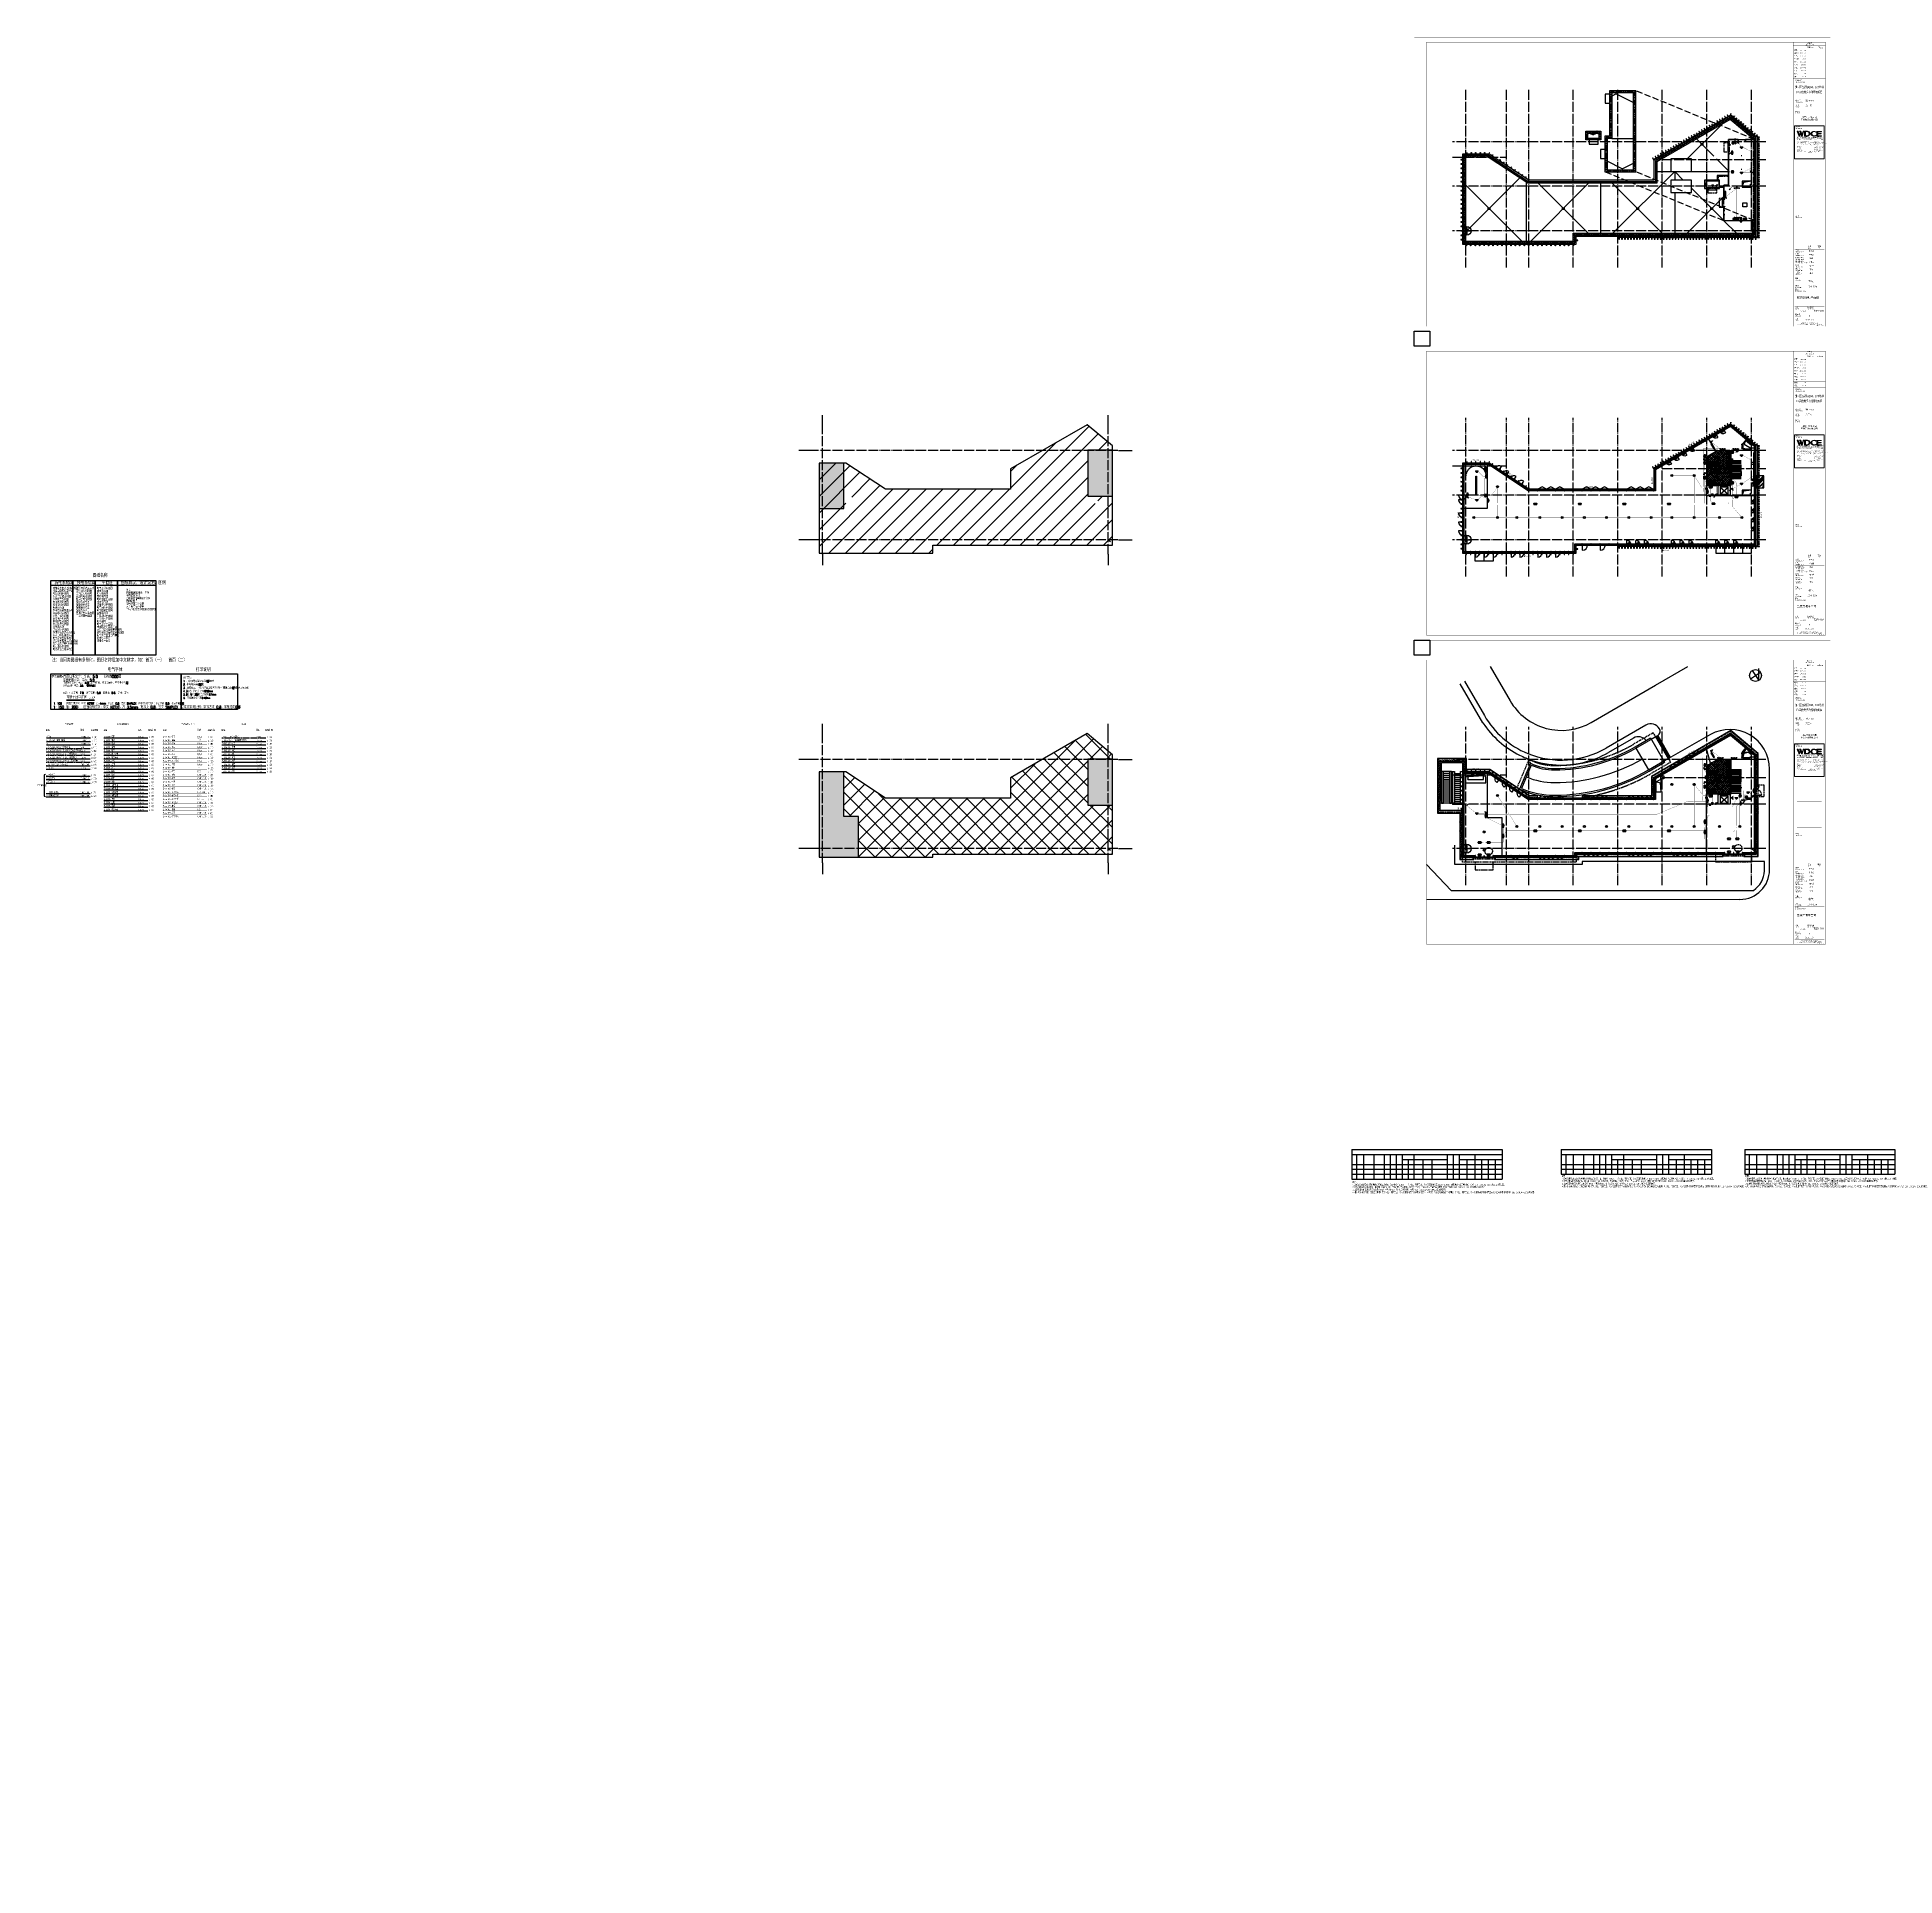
# Model space of a CAD drawing. Extents: x -288892 to 86489, y -207485 to 163917.
import ezdxf
from ezdxf.enums import TextEntityAlignment as Align

# ---------------------------------------------------------------- set-up
doc = ezdxf.new("R2010")
doc.units = 0
doc.header["$LTSCALE"] = 1000
doc.header["$MEASUREMENT"] = 0
for name, pattern in [('CENTER2', [1.125, 0.75, -0.125, 0.125, -0.125]), ('DASH', [0.35, 0.25, -0.1]), ('DOTE', [2.42, 2, -0.2, 0.02, -0.2]), ('PHANTOM2', [1.25, 0.625, -0.125, 0.125, -0.125, 0.125, -0.125]), ('X-104 13#平面$0$109 3#平面$0$DASH', [0.35, 0.25, -0.1]), ('X-104 13#平面$0$ACAD_ISO05W100', [34, 24, -3, 0.5, -3, 0.5, -3]), ('X-104 13#平面$0$DASH', [0.35, 0.25, -0.1]), ('X-104 13#平面$0$DOTE', [2.42, 2, -0.2, 0.02, -0.2])]:
    doc.linetypes.add(name, pattern=pattern)
doc.layers.get('0').update_dxf_attribs({"linetype": 'CONTINUOUS'})
doc.layers.get('Defpoints').update_dxf_attribs({"linetype": 'CONTINUOUS'})
for name, color, linetype, plot in [('13#楼幕墙$0$04-不打印_辅助线', 165, 'CONTINUOUS', False), ('DIM_MODI', 6, 'CONTINUOUS', False), ('E-审定标识', 6, 'CONTINUOUS', False), ('E-审核标识', 2, 'CONTINUOUS', False), ('E-校对标识', 1, 'CONTINUOUS', False), ('E-给建筑提条件', 6, 'CONTINUOUS', False), ('E-给结构提条件', 1, 'CONTINUOUS', False), ('X-104 13#平面$0$04-不打印_辅助线', 165, 'CONTINUOUS', False), ('X-104 13#平面$0$04-不打印_面积', 5, 'CONTINUOUS', False)]:
    doc.layers.add(name, color=color, linetype=linetype, plot=plot)
for name, color, linetype in [('13#楼幕墙$0$A-C_幕墙龙骨', 133, 'CONTINUOUS'), ('13#楼幕墙$0$A-C_玻璃幕墙', 140, 'CONTINUOUS'), ('13#楼幕墙$0$A-C_窗', 140, 'CONTINUOUS'), ('13#楼幕墙$0$A-TECH_结构', 21, 'CONTINUOUS'), ('13#楼幕墙$0$A-金属背板', 30, 'CONTINUOUS'), ('13#楼幕墙$0$D-铝板', 181, 'CONTINUOUS'), ('13#楼幕墙$0$DOOR_FIRE', 220, 'CONTINUOUS'), ('C-sheet(通用-图框)', 7, 'CONTINUOUS'), ('C-Title', 7, 'CONTINUOUS'), ('CABLETRAY', 4, 'DASH'), ('CABLETRAY_DOTE', 5, 'CONTINUOUS'), ('CABLETRAY_FIRE', 1, 'DASH'), ('CABLETRAY_HIDE', 9, 'CONTINUOUS'), ('CABLETRAY_WEAK', 6, 'DASH'), ('DIM-信号', 3, 'CONTINUOUS'), ('DIM-动力', 3, 'CONTINUOUS'), ('DIM-动力母线', 3, 'CONTINUOUS'), ('DIM-安防', 3, 'CONTINUOUS'), ('DIM-广播', 3, 'CONTINUOUS'), ('DIM-应急', 3, 'CONTINUOUS'), ('DIM-控制', 3, 'CONTINUOUS'), ('DIM-插座', 3, 'CONTINUOUS'), ('DIM-消防', 3, 'CONTINUOUS'), ('DIM-消防启泵', 3, 'CONTINUOUS'), ('DIM-消防控制', 3, 'CONTINUOUS'), ('DIM-消防电源', 3, 'CONTINUOUS'), ('DIM-消防电话', 3, 'CONTINUOUS'), ('DIM-照明', 3, 'CONTINUOUS'), ('DIM-电视', 3, 'CONTINUOUS'), ('DIM-电话', 3, 'CONTINUOUS'), ('DIM-箱柜', 3, 'CONTINUOUS'), ('DIM-系统', 3, 'CONTINUOUS'), ('DIM-综合布线', 3, 'CONTINUOUS'), ('DIM-网络', 3, 'CONTINUOUS'), ('DIM-通讯', 3, 'CONTINUOUS'), ('DOTLN', 2, 'DASH'), ('ELEMENT', 3, 'CONTINUOUS'), ('EQUIP-动力', 3, 'CONTINUOUS'), ('EQUIP-广播', 3, 'CONTINUOUS'), ('EQUIP-插座', 3, 'CONTINUOUS'), ('EQUIP-楼控', 3, 'CONTINUOUS'), ('EQUIP-照明', 3, 'CONTINUOUS'), ('EQUIP-电视', 3, 'CONTINUOUS'), ('EQUIP-电话', 3, 'CONTINUOUS'), ('EQUIP-箱柜', 3, 'CONTINUOUS'), ('EQUIP-通讯', 3, 'CONTINUOUS'), ('LWIRE', 4, 'CONTINUOUS'), ('SHEET_TEXT', 7, 'CONTINUOUS'), ('TEL_SYMB', 3, 'CONTINUOUS'), ('TEL_TEXT', 3, 'CONTINUOUS'), ('WIRE-信号', 4, 'CONTINUOUS'), ('WIRE-动力', 2, 'CONTINUOUS'), ('WIRE-动力控制', 4, 'CONTINUOUS'), ('WIRE-动力母线', 4, 'CONTINUOUS'), ('WIRE-安防', 2, 'CONTINUOUS'), ('WIRE-广播', 6, 'CONTINUOUS'), ('WIRE-应急', 2, 'DASH'), ('WIRE-接地', 4, 'CONTINUOUS'), ('WIRE-控制', 4, 'DOTE'), ('WIRE-插座', 2, 'CONTINUOUS'), ('WIRE-母线', 6, 'CONTINUOUS'), ('WIRE-消防', 4, 'CONTINUOUS'), ('WIRE-消防广播', 2, 'CENTER2'), ('WIRE-消防控制', 5, 'CONTINUOUS'), ('WIRE-消防电源', 2, 'DASH'), ('WIRE-消防电话', 4, 'PHANTOM2'), ('WIRE-照明', 1, 'CONTINUOUS'), ('WIRE-电视', 5, 'TG_TV'), ('WIRE-电话', 4, 'CONTINUOUS'), ('WIRE-系统', 4, 'CONTINUOUS'), ('WIRE-综合布线', 5, 'CONTINUOUS'), ('WIRE-网络', 6, 'CONTINUOUS'), ('WIRE-通讯', 4, 'CONTINUOUS'), ('WIRE-避雷', 4, 'CONTINUOUS'), ('X-104 13#平面$0$00-基础条件', 4, 'CONTINUOUS'), ('X-104 13#平面$0$01-标注_符号', 200, 'CONTINUOUS'), ('X-104 13#平面$0$01-标注_轴线坐标', 132, 'CONTINUOUS'), ('X-104 13#平面$0$02-TEXT_标注', 130, 'CONTINUOUS'), ('X-104 13#平面$0$05-填充_天正', 26, 'CONTINUOUS'), ('X-104 13#平面$0$A-C_玻璃幕墙', 140, 'CONTINUOUS'), ('X-104 13#平面$0$A-E_电梯', 171, 'CONTINUOUS'), ('X-104 13#平面$0$A-I_卫-洁具', 241, 'CONTINUOUS'), ('X-104 13#平面$0$A-O_分水线', 127, 'CONTINUOUS'), ('X-104 13#平面$0$A-O_屋面', 201, 'CONTINUOUS'), ('X-104 13#平面$0$A-O_散水', 134, 'CONTINUOUS'), ('X-104 13#平面$0$A-SUR_保温', 222, 'CONTINUOUS'), ('X-104 13#平面$0$A-TECH_暖通', 6, 'CONTINUOUS'), ('X-104 13#平面$0$A-TECH_水', 3, 'CONTINUOUS'), ('X-104 13#平面$0$A-TECH_电气', 240, 'CONTINUOUS'), ('X-104 13#平面$0$A-TECH_结构', 21, 'CONTINUOUS'), ('X-104 13#平面$0$A_AXIS-轴线', 36, 'X-104 13#平面$0$DOTE'), ('X-104 13#平面$0$A_STR-砌块墙', 121, 'CONTINUOUS'), ('X-104 13#平面$0$DIM_SYMB', 3, 'CONTINUOUS'), ('X-104 13#平面$0$EH_玻璃', 156, 'CONTINUOUS'), ('X-104 13#平面$0$EH_石材', 116, 'CONTINUOUS'), ('X-104 13#平面$0$M-场地 车库入口', 41, 'CONTINUOUS'), ('X-104 13#平面$0$M-绿化 首层轮廓', 197, 'CONTINUOUS'), ('X-104 13#平面$0$M-道路 边线', 151, 'CONTINUOUS'), ('X-104 13#平面$0$s-colu', 40, 'CONTINUOUS'), ('X-104 13#平面$0$VPIPE-中水', 122, 'X-104 13#平面$0$TG_Z'), ('X-104 13#平面$0$VPIPE-喷淋', 6, 'X-104 13#平面$0$TG_ZP'), ('X-104 13#平面$0$VPIPE-废水', 31, 'X-104 13#平面$0$TG_F'), ('X-104 13#平面$0$VPIPE-污水', 2, 'X-104 13#平面$0$TG_W'), ('X-104 13#平面$0$VPIPE-给水', 3, 'X-104 13#平面$0$TG_J'), ('X-104 13#平面$0$VPIPE-通气', 3, 'CONTINUOUS'), ('X-104 13#平面$0$X-104 13#平面$0$A-TECH_结构', 21, 'CONTINUOUS'), ('X-104 13#平面$0$图例', 7, 'CONTINUOUS'), ('表格线', 3, 'CONTINUOUS')]:
    doc.layers.add(name, color=color, linetype=linetype)
doc.layers.add('X-104 13#平面$0$000套内', color=226, linetype='CONTINUOUS', lineweight=30, plot=False)
doc.styles.add('_TCH_LABEL', font='COMPLEX', dxfattribs={"bigfont": 'GBCBIG'})
doc.styles.add('_TEL_DIM', font='SIMPLEX', dxfattribs={"width": 0.8, "height": 3.5, "bigfont": 'HZTXT'})
doc.styles.add('COMPLEX', font='COMPLEX')
doc.styles.add('H-图名', font='', dxfattribs={"width": 0.8, "height": 9})
doc.styles.add('H-图名比例', font='', dxfattribs={"width": 0.8, "height": 7})
doc.styles.get("Standard").update_dxf_attribs({"font": 'gbenor.shx', "bigfont": 'gbcbig.shx'})
doc.styles.add('TG_LINETYPE', font='SIMPLEX', dxfattribs={"width": 0.8, "height": 3, "bigfont": 'HZTXT'})
doc.styles.add('TG_LINETYPE_THUND', font='SIMPLEX', dxfattribs={"width": 0.8, "height": 5.5, "bigfont": 'HZTXT'})
doc.styles.add('X-104 13#平面$0$_TCH_AXIS', font='STXIHEI.TTF', dxfattribs={"width": 0.75})
doc.styles.add('X-104 13#平面$0$Standard', font='ros1.shx', dxfattribs={"width": 0.75, "bigfont": 'jd.shx'})
doc.styles.add('X-104 13#平面$0$TG_LINETYPE', font='STXIHEI.TTF', dxfattribs={"width": 0.8, "height": 3})
doc.styles.add('华文细黑', font='STXIHEI.TTF')
doc.styles.add('图签信息$0$hwxh', font='STXIHEI.TTF')
doc.styles.add('图签信息$0$华文细黑', font='STXIHEI.TTF', dxfattribs={"height": 10})
doc.styles.add('宋体', font='', dxfattribs={"width": 0.7})
doc.styles.get('H-图名').set_extended_font_data('SimSun')
doc.styles.get('H-图名比例').set_extended_font_data('SimSun')
doc.styles.get('宋体').set_extended_font_data('SimSun')
doc.linetypes.add('TG_TV', pattern='A,2,-0.76,["TV",TG_LINETYPE,S=0.1,R=0,X=-0.6,Y=-0.15],0', length=2.8)
doc.linetypes.add('TG_×', pattern='A,2,0,["×",TG_LINETYPE_THUND,S=0.1,R=0,X=-0.23,Y=-0.21],0', length=2)
doc.linetypes.add('TG_接地', pattern='A,0.75,0,["/",TG_LINETYPE,S=0.05,R=-8.594367,X=-0.1,Y=-0.045],0.65,-0.13,0.13,-0.13', length=2)
doc.linetypes.add('X-104 13#平面$0$TG_F', pattern='A,2,-0.3,["F",X-104 13#平面$0$TG_LINETYPE,S=0.1,R=0,X=-0.23,Y=-0.15],0', length=2.3)
doc.linetypes.add('X-104 13#平面$0$TG_J', pattern='A,2,-0.3,["J",X-104 13#平面$0$TG_LINETYPE,S=0.1,R=0,X=-0.23,Y=-0.15],0', length=2.3)
doc.linetypes.add('X-104 13#平面$0$TG_W', pattern='A,2,-0.3,["W",X-104 13#平面$0$TG_LINETYPE,S=0.1,R=0,X=-0.28,Y=-0.15],0', length=2.3)
doc.linetypes.add('X-104 13#平面$0$TG_Z', pattern='A,2,-0.3,["Z",X-104 13#平面$0$TG_LINETYPE,S=0.1,R=0,X=-0.23,Y=-0.15],0', length=2.3)
doc.linetypes.add('X-104 13#平面$0$TG_ZP', pattern='A,5,-0.6,["ZP",X-104 13#平面$0$TG_LINETYPE,S=0.1,R=0,X=-0.52,Y=-0.15],0', length=5.6)
pattern_1 = [(45, (0, 0), (-224.5064, 224.5064), []), (135, (0, 0), (-224.5064, -224.5064), [])]

# ---------------------------------------------------------------- blocks, each defined once
blk = doc.blocks.new('图签信息$0$WDCE Copyright200X')
at = {"const_width": 0.016}
blk.add_lwpolyline([(-10.6, 1.3, 1), (-11.4, 1.3, 1)], format="xyb", close=True, dxfattribs=at)
at = {"style": '图签信息$0$华文细黑'}
for s, p in [('WDCE ', (-11.5, 0.5)), ('     Copyright ', (-3.5, 0.5))]:
    blk.add_text(s, height=1, dxfattribs=at).set_placement(p, align=Align.BOTTOM_RIGHT)
blk.add_text('c', height=0.6, dxfattribs=at).set_placement((-11, 1.3), align=Align.MIDDLE_CENTER)
blk.add_attdef('200X', text='', height=1, dxfattribs=at).set_placement((-0.5, 0.5), align=Align.BOTTOM_RIGHT)
blk = doc.blocks.new('图签信息$0$logo2')
h = blk.add_hatch(color=7)
h.paths.add_polyline_path([(19, -7.4), (15.8, -7.4), (15.8, -4), (19, -4), (19, -4.2), (16.5, -4.2), (16.5, -5.4), (18.8, -5.4), (18.8, -5.7), (16.5, -5.7), (16.5, -7.1), (19, -7.1)])
edge = h.paths.add_edge_path()
edge.add_spline(control_points=[(15.3, -4.2), (15.3, -4.2), (15.1, -4.6), (15.1, -4.6), (15.1, -4.6), (14.6, -4.1), (13.7, -4.1), (13, -4.1), (12.1, -4.5), (12.1, -5.6), (12.1, -6.5), (12.8, -7.2), (13.7, -7.2), (14.7, -7.2), (15.2, -6.7), (15.2, -6.7), (15.2, -6.7), (15.2, -7.1), (15.2, -7.1), (13.6, -7.7), (11.4, -7.3), (11.4, -5.6), (11.4, -3.7), (14.2, -3.7), (15.3, -4.2)], knot_values=[0, 0, 0, 0, 1, 1, 1, 2, 2, 2, 3, 3, 3, 4, 4, 4, 5, 5, 5, 6, 6, 6, 7, 7, 7, 8, 8, 8, 8], degree=3, periodic=0)
edge = h.paths.add_edge_path(flags=16)
edge.add_spline(control_points=[(10.2, -5.6), (10.2, -5.2), (10.1, -4.8), (9.9, -4.6), (9.6, -4.3), (9.2, -4.1), (8.7, -4.1), (8.7, -4.1), (7.6, -4.1), (7.6, -4.1), (7.6, -4.1), (7.6, -7.1), (7.6, -7.1), (7.6, -7.1), (8.7, -7.1), (8.7, -7.1), (9.1, -7.1), (9.5, -6.9), (9.8, -6.6), (10.1, -6.3), (10.2, -6), (10.2, -5.6)], knot_values=[0, 0, 0, 0, 1, 1, 1, 2, 2, 2, 3, 3, 3, 4, 4, 4, 5, 5, 5, 6, 6, 6, 7, 7, 7, 7], degree=3, periodic=0)
edge = h.paths.add_edge_path()
edge.add_spline(control_points=[(10.9, -5.5), (10.9, -6), (10.7, -6.4), (10.3, -6.7), (9.9, -7.1), (9.4, -7.3), (8.8, -7.3), (8.8, -7.3), (7, -7.3), (7, -7.3), (7, -7.3), (7, -3.9), (7, -3.9), (7, -3.9), (9.1, -3.9), (9.1, -3.9), (9.6, -3.9), (10, -4.1), (10.4, -4.3), (10.7, -4.6), (10.9, -5), (10.9, -5.5)], knot_values=[0, 0, 0, 0, 1, 1, 1, 2, 2, 2, 3, 3, 3, 4, 4, 4, 5, 5, 5, 6, 6, 6, 7, 7, 7, 7], degree=3, periodic=0)
at = {"lineweight": 0}
blk.add_lwpolyline([(19, -7.4), (15.8, -7.4), (15.8, -4), (19, -4), (19, -4.2), (16.5, -4.2), (16.5, -5.4), (18.8, -5.4), (18.8, -5.7), (16.5, -5.7), (16.5, -7.1), (19, -7.1), (19, -7.4)], dxfattribs=at)
for points, knots in [([(10.9, -5.5), (10.9, -6), (10.7, -6.4), (10.3, -6.7), (9.9, -7.1), (9.4, -7.3), (8.8, -7.3), (8.8, -7.3), (7, -7.3), (7, -7.3), (7, -7.3), (7, -3.9), (7, -3.9), (7, -3.9), (9.1, -3.9), (9.1, -3.9), (9.6, -3.9), (10, -4.1), (10.4, -4.3), (10.7, -4.6), (10.9, -5), (10.9, -5.5)], [0, 0, 0, 0, 1, 1, 1, 2, 2, 2, 3, 3, 3, 4, 4, 4, 5, 5, 5, 6, 6, 6, 7, 7, 7, 7]), ([(10.2, -5.6), (10.2, -5.2), (10.1, -4.8), (9.9, -4.6), (9.6, -4.3), (9.2, -4.1), (8.7, -4.1), (8.7, -4.1), (7.6, -4.1), (7.6, -4.1), (7.6, -4.1), (7.6, -7.1), (7.6, -7.1), (7.6, -7.1), (8.7, -7.1), (8.7, -7.1), (9.1, -7.1), (9.5, -6.9), (9.8, -6.6), (10.1, -6.3), (10.2, -6), (10.2, -5.6)], [0, 0, 0, 0, 1, 1, 1, 2, 2, 2, 3, 3, 3, 4, 4, 4, 5, 5, 5, 6, 6, 6, 7, 7, 7, 7]), ([(15.3, -4.2), (15.3, -4.2), (15.1, -4.6), (15.1, -4.6), (15.1, -4.6), (14.6, -4.1), (13.7, -4.1), (13, -4.1), (12.1, -4.5), (12.1, -5.6), (12.1, -6.5), (12.8, -7.2), (13.7, -7.2), (14.7, -7.2), (15.2, -6.7), (15.2, -6.7), (15.2, -6.7), (15.2, -7.1), (15.2, -7.1), (13.6, -7.7), (11.4, -7.3), (11.4, -5.6), (11.4, -3.7), (14.2, -3.7), (15.3, -4.2)], [0, 0, 0, 0, 1, 1, 1, 2, 2, 2, 3, 3, 3, 4, 4, 4, 5, 5, 5, 6, 6, 6, 7, 7, 7, 8, 8, 8, 8])]:
    blk.add_open_spline(points, degree=3, knots=knots, dxfattribs=at)
blk = doc.blocks.new('图签信息$0$logo1')
h = blk.add_hatch(color=8)
edge = h.paths.add_edge_path()
edge.add_spline(control_points=[(3.9, -5.2), (3.6, -5.9), (3.4, -6.6), (3.4, -6.6), (3.4, -6.6), (2.5, -3.9), (2.5, -3.9), (2.5, -3.9), (1.8, -3.9), (1.7, -3.9), (2, -4.4), (3, -7.3), (3, -7.3), (3, -7.3), (3.4, -7.3), (3.4, -7.3), (3.4, -7.3), (4, -5.7), (4, -5.7), (4, -5.7), (3.9, -5.2), (3.9, -5.2)], knot_values=[0, 0, 0, 0, 1, 1, 1, 2, 2, 2, 3, 3, 3, 4, 4, 4, 5, 5, 5, 6, 6, 6, 7, 7, 7, 7], degree=3, periodic=0)
h = blk.add_hatch(color=7)
edge = h.paths.add_edge_path()
edge.add_spline(control_points=[(6, -3.9), (6.1, -4.1), (5.2, -6.6), (5.2, -6.6), (5.2, -6.6), (4.3, -3.9), (4.3, -3.9), (4.3, -3.9), (3.6, -3.9), (3.5, -3.9), (3.8, -4.4), (4.8, -7.3), (4.8, -7.3), (4.8, -7.3), (5.2, -7.3), (5.2, -7.3), (5.2, -7.3), (6.3, -4.3), (6.3, -4.3), (6.3, -4.3), (6.5, -3.9), (6.5, -3.9), (6.5, -3.9), (6.2, -3.9), (6, -3.9)], knot_values=[0, 0, 0, 0, 1, 1, 1, 2, 2, 2, 3, 3, 3, 4, 4, 4, 5, 5, 5, 6, 6, 6, 7, 7, 7, 8, 8, 8, 8], degree=3, periodic=0)
at = {"color": 8, "lineweight": 0}
blk.add_open_spline([(3.9, -5.2), (3.6, -5.9), (3.4, -6.6), (3.4, -6.6), (3.4, -6.6), (2.5, -3.9), (2.5, -3.9), (2.5, -3.9), (1.8, -3.9), (1.7, -3.9), (2, -4.4), (3, -7.3), (3, -7.3), (3, -7.3), (3.4, -7.3), (3.4, -7.3), (3.4, -7.3), (4, -5.7), (4, -5.7), (4, -5.7), (3.9, -5.2), (3.9, -5.2)], degree=3, knots=[0, 0, 0, 0, 1, 1, 1, 2, 2, 2, 3, 3, 3, 4, 4, 4, 5, 5, 5, 6, 6, 6, 7, 7, 7, 7], dxfattribs=at)
at = {"lineweight": 0}
blk.add_open_spline([(6, -3.9), (6.1, -4.1), (5.2, -6.6), (5.2, -6.6), (5.2, -6.6), (4.3, -3.9), (4.3, -3.9), (4.3, -3.9), (3.6, -3.9), (3.5, -3.9), (3.8, -4.4), (4.8, -7.3), (4.8, -7.3), (4.8, -7.3), (5.2, -7.3), (5.2, -7.3), (5.2, -7.3), (6.3, -4.3), (6.3, -4.3), (6.3, -4.3), (6.5, -3.9), (6.5, -3.9), (6.5, -3.9), (6.2, -3.9), (6, -3.9)], degree=3, knots=[0, 0, 0, 0, 1, 1, 1, 2, 2, 2, 3, 3, 3, 4, 4, 4, 5, 5, 5, 6, 6, 6, 7, 7, 7, 8, 8, 8, 8], dxfattribs=at)
blk.add_blockref('图签信息$0$logo2', (0, 0))
blk = doc.blocks.new('图签信息$0$时间-logo')
at = {"layer": 'Defpoints', "lineweight": 0}
blk.add_lwpolyline([(0, -23.5), (-21.2, -23.5), (-21.2, 0), (0, 0), (0, -23.5)], dxfattribs=at)
blk.add_blockref('图签信息$0$logo1', (-21, 0))
at = {"style": '图签信息$0$hwxh'}
for s, height, p in [('华通设计顾问工程有限公司 ', 1.15, (-19.7, -9.1)), ('WALTON DESIGN & CONSULTING ENGINEERING CO., LTD.', 0.5, (-19.5, -10.1)), ('地址:北京市西城区西直门南小街135号西派国际3号楼 100035', 0.5, (-19.5, -11.9)), ('Address: Building No.3 C-Park, No.135 Xizhimen South Street, ', 0.47, (-19.5, -12.8)), ('Xicheng District, Beijing 100035, China ', 0.47, (-16.7, -13.7)), ('电话 Tel：                        （8610）83957395 ', 0.5, (-19.6, -14.9)), ('传真 Fax：                      （8610）83957590 ', 0.5, (-19.5, -15.8)), ('资质号 Licence No.：    建筑甲级 A111010265 ', 0.5, (-19.5, -18.5)), ('主页 Web：                      www.WDCE.com ', 0.5, (-19.5, -16.7)), ('邮件 E-mail：                    office@WDCE.com ', 0.5, (-19.5, -17.6)), ('   规划甲级 101195', 0.5, (-12.6, -19.4))]:
    blk.add_text(s, height=height, dxfattribs=at).set_placement(p)
blk = doc.blocks.new('图签信息')
at = {"const_width": 0.5}
for points in [[(-65, 574), (-65, 500.5), (0, 500.5), (0, 574)], [(-65, 0), (0, 0), (0, 500.5), (-65, 500.5)]]:
    blk.add_lwpolyline(points, close=True, dxfattribs=at)
at = {"const_width": 0.05}
for points in [[(-65, 566.5), (0, 566.5)], [(-39.1, 566.5), (-39.1, 500.5)], [(-19.1, 566.5), (-19.1, 500.5)], [(-65, 560.5), (0, 560.5)], [(-65, 554.5), (0, 554.5)], [(-65, 548.5), (0, 548.5)], [(-65, 542.5), (0, 542.5)], [(-65, 536.5), (0, 536.5)], [(-65, 530.5), (0, 530.5)], [(-65, 524.5), (0, 524.5)], [(-65, 518.5), (0, 518.5)], [(-65, 512.5), (0, 512.5)], [(-65, 512.5), (0, 512.5)], [(-65, 506.5), (0, 506.5)], [(-65, 500.5), (0, 500.5)], [(-62.5, 450.9), (-2.5, 450.9)], [(-62.5, 440.9), (-2.5, 440.9)], [(-2.5, 407.9), (-2.5, 436.1), (-62.5, 436.1), (-62.5, 407.9)], [(-62.5, 407.9), (-2.5, 407.9)], [(-62.5, 404.9), (-62.5, 227.8)], [(-62.5, 404.9), (-2.5, 404.9)], [(-62.5, 227.8), (-2.5, 227.8), (-2.5, 404.9)], [(-57.5, 338.4), (-7.5, 338.4)], [(-57.5, 288.8), (-7.5, 288.8)], [(-62.5, 227.8), (-2.5, 227.8)], [(-57.5, 234.9), (-7.5, 234.9)], [(-62.5, 217.7), (-2.5, 217.7)], [(-62.5, 103.3), (-2.5, 103.3), (-2.5, 163.3), (-62.5, 163.3), (-62.5, 103.3)], [(-62.5, 155.8), (-2.5, 155.8)], [(-37.5, 163.3), (-37.5, 103.3)], [(-20, 163.3), (-20, 103.3)], [(-62.5, 148.3), (-2.5, 148.3)], [(-62.5, 140.8), (-2.5, 140.8)], [(-62.5, 133.3), (-2.5, 133.3)], [(-62.5, 125.8), (-2.5, 125.8)], [(-62.5, 118.3), (-2.5, 118.3)], [(-62.5, 110.8), (-2.5, 110.8)], [(-62.5, 98.5), (-2.5, 98.5), (-2.5, 10), (-62.5, 10), (-62.5, 98.5)], [(-62.5, 83.5), (-2.5, 83.5)], [(-62.5, 76), (-2.5, 76)], [(-62.5, 40), (-2.5, 40)], [(-37.5, 40), (-37.5, 26)], [(-62.5, 26), (-2.5, 26)], [(-62.5, 18), (-2.5, 18)]]:
    blk.add_lwpolyline(points, dxfattribs=at)
at = {"ltscale": 0.001, "xscale": 2.834689937531525, "yscale": 2.834689937531525, "zscale": 2.834689937531525}
blk.add_blockref('图签信息$0$时间-logo', (-2.5, 404.9), dxfattribs=at)
blk.add_blockref('图签信息$0$WDCE Copyright200X', (-2.5, 0)).add_auto_attribs({'200X': '2007'})
at = {"style": '图签信息$0$华文细黑'}
for s, height, p in [('COUNTERSIGN', 2, (-32.5, 569.6)), ('会签栏', 2.4, (-32.5, 573))]:
    blk.add_text(s, height=height, dxfattribs=at).set_placement(p, align=Align.TOP_CENTER)
for s, height, p in [('签字', 2.4, (-37.2, 564.6)), ('SIGN', 2, (-30.3, 563.9)), ('日期', 2.4, (-17.8, 564.6)), ('DATE', 2, (-11, 563.7)), ('总图', 2.4, (-63, 559.5)), ('建筑', 2.4, (-63, 553.5)), ('结构', 2.4, (-63, 547.5)), ('给排水', 2.4, (-63, 541.5)), ('暖通', 2.4, (-63, 535.5)), ('电气', 2.4, (-63, 529.5)), ('景观', 2.4, (-63, 523.5)), ('绿色', 2.4, (-63, 505.5)), ('室内', 2.4, (-63, 517.5)), ('方案', 2.4, (-63, 511.5)), ('项目名称', 2.4, (-60.5, 498)), ('PROJECT NAME', 2, (-60.5, 494.1)), ('设计号', 2.4, (-60.5, 457.5)), ('PROJECT NO.', 2, (-60.5, 454)), ('委托方', 2, (-60.9, 434.9)), ('CLIENT', 2, (-60.9, 431.9)), ('STAGE', 2, (-60.5, 444)), ('阶段', 2.4, (-60.5, 447.5)), ('设计方', 2, (-60.5, 403.8)), ('DESIGNER', 2, (-60.5, 400.8)), ('索引', 2.4, (-60.5, 224.1)), ('KEY PLAN', 2, (-60.5, 220.7)), ('审定', 2.4, (-60.7, 154.8)), ('APPROVED BY', 2, (-60.5, 151.4)), ('姓名', 2.4, (-35.5, 162.5)), ('NAME', 2, (-35.5, 159)), ('签字', 2.4, (-15.8, 162.6)), ('SIGN', 2, (-15.5, 159.2)), ('审核', 2.4, (-61, 147.3)), ('设计主持人', 2.4, (-60.7, 139.8)), ('专业负责人', 2.4, (-60.7, 132.3)), ('VERIFIED BY', 2, (-60.5, 143.9)), ('校对', 2.4, (-60.5, 124.8)), ('CHECKED BY', 2, (-60.5, 121.4)), ('设计人', 2.4, (-60.5, 117.3)), ('DESIGN CHIEF', 2, (-60.5, 136.2)), ('DISCIPLINE CHIEF', 2, (-60.5, 129)), ('DESIGN BY', 2, (-60.5, 113.8)), ('SPECIALTY', 2, (-61.2, 94.4)), ('专业', 2.4, (-61.2, 97.9)), ('SUB ITEM', 2, (-60.9, 79.5)), ('子项', 2.4, (-60.9, 82.9)), ('图名', 2.4, (-60.9, 75.4)), ('制图人', 2.4, (-60.6, 109.8)), ('DRAWN BY', 2, (-60.5, 106.5)), ('比例', 2.4, (-61.6, 39.4)), ('DRAWING TITLES', 2, (-60.9, 72)), ('图纸编号', 2.4, (-36.1, 39.3)), ('SCALE', 2, (-61.2, 36)), ('版本号', 2.4, (-61, 25)), ('EDITION', 2, (-61.1, 21.6)), ('日期', 2.4, (-61, 16.7)), ('DATE', 2, (-60.5, 13.3)), ('SHEET NO.', 2, (-36.1, 36))]:
    blk.add_text(s, height=height, dxfattribs=at).set_placement(p, align=Align.TOP_LEFT)
for s, p in [('ARCHITECTURE', (-40.1, 552.7)), ('VENTILATION', (-40.1, 534.7)), ('SITE PLAN', (-40.1, 557.7)), ('STRUCTURE', (-40.1, 546.7)), ('ELECTRIC', (-40.1, 528.9)), ('WATER', (-40.1, 540.7)), ('INTERIORS', (-40.1, 516.9)), ('LANDSCAPE', (-40.1, 522.9)), ('GREEN', (-40.1, 504.9)), ('PLAN', (-40.1, 510.9))]:
    blk.add_text(s, height=1.5, dxfattribs=at).set_placement(p, align=Align.TOP_RIGHT)
at = {"color": 4, "style": '图签信息$0$华文细黑', "width": 0.75}
for s, p in [('通州区台湖镇104、109地块', (-32.5, 480.8)), ('F3其他类多功能用地项目', (-32.5, 470.9))]:
    blk.add_text(s, height=4.5, dxfattribs=at).set_placement(p, align=Align.CENTER)
at = {"style": '图签信息$0$华文细黑', "oblique": 20}
for s, p in [('尺寸以标注为准不得量取，所有尺寸需在现场校核准确', (-32.5, 4)), ('除特别注明外，所有尺寸是以毫米制', (-32.5, 6.5))]:
    blk.add_text(s, height=1.5, dxfattribs=at).set_placement(p, align=Align.MIDDLE_CENTER)
at = {"color": 4, "style": '图签信息$0$华文细黑'}
for s, p in [('2019.03', (-32.5, 11.8)), ('A', (-32.5, 19.4))]:
    blk.add_text(s, height=3, dxfattribs=at).set_placement(p, align=Align.CENTER)
at = {"color": 4, "ltscale": 0.001, "char_height": 3, "width": 58.489, "style": '图签信息$0$华文细黑'}
for s, insert, attachment_point in [('通17-03', (-40.1, 455.5), 4), ('北京光谷科技园\\P开发建设有限公司', (-32.9, 419.7), 5), ('施工图', (-40.1, 445.5), 4)]:
    blk.add_mtext(s, dxfattribs=dict(at, insert=insert, attachment_point=attachment_point))
blk = doc.blocks.new('图签-A1')
at = {"color": 2}
blk.add_blockref('图签信息', (0, 0), dxfattribs=at)
blk = doc.blocks.new('图框-A1')
for points, const_width in [([(0, 0), (841, 0), (841, 594), (0, 594)], 0.05), ([(766, 584), (25, 584), (25, 10), (766, 10)], 0.5)]:
    blk.add_lwpolyline(points, close=True, dxfattribs=dict(const_width=const_width))
at = {"const_width": 0.05}
for points in [[(420.5, 594), (420.5, 592)], [(0, 297), (2, 297)], [(841, 297), (839, 297)], [(420.5, 0), (420.5, 2)]]:
    blk.add_lwpolyline(points, dxfattribs=at)
blk = doc.blocks.new('X-104 13#平面$0$ewary')
at = {"layer": 'X-104 13#平面$0$01-标注_符号', "const_width": 200}
blk.add_lwpolyline([(0, 0), (-1012, 644)], dxfattribs=at)
at = {"layer": 'X-104 13#平面$0$01-标注_符号'}
for points in [[(-1012, 644), (1012, -644)], [(-644, -1012), (644, 1012)]]:
    blk.add_lwpolyline(points, dxfattribs=at)
blk.add_circle((0, 0), 1200, dxfattribs=at)
blk = doc.blocks.new('X-104 13#平面$0$轴网')
at = {"layer": 'X-104 13#平面$0$A_AXIS-轴线', "linetype": 'X-104 13#平面$0$DOTE'}
for p, q in [((-200, -7401), (-200, 24620)), ((8000, -7401), (8000, 24620)), ((12500, -7401), (12500, 24620)), ((21500, -7401), (21500, 24620)), ((30500, -7401), (30500, 24620)), ((39500, -7401), (39500, 24620)), ((48500, -7401), (48500, 24620)), ((57500, -7401), (57500, 24620)), ((60408, 18000), (-2925, 18000)), ((60408, 9000), (-2925, 9000)), ((60408, 0), (-2925, 0))]:
    blk.add_line(p, q, dxfattribs=at)
blk = doc.blocks.new('X-104 13#平面$0$zzzzx')
at = {"layer": 'X-104 13#平面$0$A_AXIS-轴线', "linetype": 'X-104 13#平面$0$DOTE'}
for p, q in [((-200, -7401), (-200, 28620)), ((8000, -7401), (8000, 28620)), ((12500, -7401), (12500, 28620)), ((21500, -7401), (21500, 28620)), ((30500, -7401), (30500, 28620)), ((39500, -7401), (39500, 28620)), ((48500, -7401), (48500, 28620)), ((57500, -7401), (57500, 28620)), ((60408, 18000), (-2925, 18000)), ((60408, 9000), (-2925, 9000)), ((60408, 0), (-2925, 0))]:
    blk.add_line(p, q, dxfattribs=at)
blk = doc.blocks.new('X-104 13#平面$0$A-toilet-F2$0$A-toilet-F3$0$$plan$00000388')
for p, q in [((-212, 108), (-212, -108)), ((-202, -210), (-202, 210)), ((0, -221), (0, 221))]:
    blk.add_line(p, q)
blk.add_lwpolyline([(-202, -210), (-152, -221), (-102, -226), (-50, -226), (0, -221)])
for centre, radius, start, end in [((-595, 0), 129, 159.54761, 200.45239), ((-562, -12), 164, 107.24774, 159.54761), ((-580, 0), 129, 136.85426, 223.14574), ((-556, -23), 163, 104.77857, 136.85426), ((-71, -1597), 1823, 91.22237, 107.24774), ((-443, -448), 602, 67.37374, 104.77857), ((-76, -236), 463, 97.73995, 105.82198), ((-76, -236), 463, 80.53768, 97.73995), ((-562, 12), 164, 200.45239, 252.75226), ((-556, 23), 163, 223.14574, 255.22143), ((-71, 1597), 1823, 252.75226, 268.77763), ((-443, 448), 602, 255.22143, 292.62626)]:
    blk.add_arc(centre, radius, start, end)
blk = doc.blocks.new('X-104 13#平面$0$33')
at = {"layer": 'X-104 13#平面$0$04-不打印_辅助线'}
blk.add_lwpolyline([(-450, 1400), (450, 1400), (450, 0), (-450, 0)], close=True, dxfattribs=at)
at = {"rotation": 270}
blk.add_blockref('X-104 13#平面$0$A-toilet-F2$0$A-toilet-F3$0$$plan$00000388', (0, 0), dxfattribs=at)
blk = doc.blocks.new('X-104 13#平面$0$残疾人扶手1')
for p, q in [((-700, -10), (-700, 0)), ((0, -10), (0, 0)), ((-750, -10), (-750, 0)), ((-750, -10), (-700, -10)), ((-740, -65), (-740, -10)), ((-710, -65), (-710, -10)), ((-55, -50), (-695, -50)), ((-55, -80), (-695, -80)), ((-50, -10), (-50, 0)), ((0, -10), (-50, -10)), ((-40, -35), (-40, -10)), ((-10, -35), (-10, -10))]:
    blk.add_line(p, q)
for centre, radius, start, end in [((-725, -65), 15, 180, 0), ((-695, -35), 45, 244.47122, 270), ((-695, -35), 15, 180, 270), ((-55, -35), 15, 270, 0), ((-55, -35), 45, 270, 0)]:
    blk.add_arc(centre, radius, start, end)
blk = doc.blocks.new('X-104 13#平面$0$残疾人扶手2')
for p, q in [((-10, -50), (-10, 0)), ((-10, 0), (0, 0)), ((-650, -10), (-10, -10)), ((-650, -40), (-10, -40)), ((-10, -50), (0, -50))]:
    blk.add_line(p, q)
for centre, radius, start, end in [((-400, -25, 0), 25, 36.86993, 143.13007), ((-650, -25), 15, 90, 270), ((-400, -25, 0), 25, 216.86987, 323.13013)]:
    blk.add_arc(centre, radius, start, end)
blk = doc.blocks.new('X-104 13#平面$0$jhat')
for p, q in [((-395, -250), (-395, 250)), ((-395, 250), (-45, 250)), ((-220, 32), (-220, 5)), ((-125, 8), (12, 14)), ((-125, 8), (-125, -8)), ((-45, 250), (-45, 12)), ((12, 14), (12, -14)), ((-45, -250), (-395, -250)), ((-225, 0), (-254, 0)), ((-220, -5), (-220, -33)), ((-187, 0), (-215, 0)), ((-125, -8), (12, -14)), ((-45, -12), (-45, -250))]:
    blk.add_line(p, q)
at = {"color": 8}
blk.add_lwpolyline([(-70, -11), (-70, -225), (-370, -225), (-370, 225), (-70, 225), (-70, 11)], dxfattribs=at)
at = {"ltscale": 1000, "const_width": 0.84}
blk.add_lwpolyline([(-220, 0, 1), (-220, 0, 1)], format="xyb", close=True, dxfattribs=at)
for points in [[(7, 81), (30, 81), (30, 51), (7, 51)], [(12, -21), (30, -21), (30, 21), (12, 21)], [(7, -81), (30, -81), (30, -51), (7, -51)]]:
    blk.add_lwpolyline(points, close=True)
blk.add_circle((-220, 0), 25.2)
at = {"layer": 'X-104 13#平面$0$04-不打印_辅助线'}
blk.add_lwpolyline([(100, -350), (100, 350), (-500, 350), (-500, -350)], close=True, dxfattribs=at)
blk = doc.blocks.new('X-104 13#平面$0$A-toilet-F2$0$A-toilet-F3$0$xb')
for p, q in [((-229, 152), (-229, 0)), ((-229, 0), (229, 0)), ((178, 203), (-178, 203)), ((229, 0), (229, 152))]:
    blk.add_line(p, q)
for centre, radius, start, end in [((-178, 152), 50.8, 90, 180), ((-6, 210), 172, 106.60688, 182.1211), ((-6, 210), 146, 87.8789, 182.1211), ((0, 343), 63.5, 1.07073, 178.92927), ((0, 203), 38.1, 0, 180), ((6, 210), 146, 357.8789, 92.1211), ((6, 210), 172, 357.8789, 73.39312), ((178, 152), 50.8, 0, 90)]:
    blk.add_arc(centre, radius, start, end)
blk = doc.blocks.new('X-104 13#平面$0$104-8910 核心筒$0$fraehtj')
for p, q in [((-535, 315), (-10, 315)), ((-535, 285), (-260, 285)), ((-260, -285), (-260, 285)), ((-240, -285), (-240, 285)), ((-240, 285), (-10, 285)), ((-10, 275), (-10, 325)), ((-10, 325), (0, 325)), ((-10, 275), (0, 275)), ((-535, -285), (-260, -285)), ((-535, -315), (-10, -315)), ((-240, -285), (-10, -285)), ((-10, -325), (-10, -275)), ((-10, -275), (0, -275)), ((-10, -325), (0, -325))]:
    blk.add_line(p, q)
for centre, radius, start, end in [((-535, 300), 15, 90, 270), ((-250, 285), 10, 360, 180), ((-535, -300), 15, 90, 270), ((-250, -285), 10, 180, 0)]:
    blk.add_arc(centre, radius, start, end)
blk = doc.blocks.new('X-104 13#平面$0$2400x2100')
for p, q in [((400, 200), (2000, 1600)), ((400, 1600), (2000, 200)), ((650, 1850), (650, 1700)), ((1750, 1850), (650, 1850)), ((650, 1700), (1750, 1700)), ((1750, 1700), (1750, 1850))]:
    blk.add_line(p, q)
at = {"color": 0}
for p, q in [((600, 58), (600, 34)), ((1160, 58), (600, 58)), ((1160, 34), (600, 34)), ((1160, 58), (1160, 34)), ((1800, 58), (1240, 58)), ((1240, 58), (1240, 34)), ((1800, 34), (1240, 34)), ((1800, 58), (1800, 34))]:
    blk.add_line(p, q, dxfattribs=at)
blk.add_lwpolyline([(400, 1600), (400, 200), (2000, 200), (2000, 1600), (400, 1600)], close=True)
at = {"layer": 'X-104 13#平面$0$04-不打印_辅助线'}
blk.add_lwpolyline([(0, 0), (0, 1950), (2400, 1950), (2400, 0), (0, 0)], close=True, dxfattribs=at)
blk = doc.blocks.new('X-104 13#平面$0$hgfasg')
at = {"layer": 'X-104 13#平面$0$04-不打印_辅助线'}
blk.add_lwpolyline([(-450, 1400), (450, 1400), (450, 0), (-450, 0)], close=True, dxfattribs=at)
blk = doc.blocks.new('13#楼幕墙$0$A$C2B4E24BF')
for points in [[(5, 50), (5, 920)], [(5, 300), (460, 557), (875, 300)]]:
    blk.add_lwpolyline(points)
blk.add_lwpolyline([(5, 0), (875, 0), (875, 300), (5, 300)], close=True)
blk.add_arc((5, 50), 870, 0, 90)
blk = doc.blocks.new('13#楼幕墙$0$A$C1D2C5D5E')
at = {"layer": '13#楼幕墙$0$04-不打印_辅助线'}
for points in [[(-893, 0), (893, 0)], [(-200, -400), (-200, 400)], [(0, 893), (0, -893)]]:
    blk.add_lwpolyline(points, dxfattribs=at)
blk.add_circle((0, 0), 893, dxfattribs=at)
blk = doc.blocks.new('*U966')
h = blk.add_hatch()
h.set_pattern_fill('ANSI31', color=256, scale=50)
h.set_pattern_definition([(45, (-55312.376, 120006.8), (-56.1266, 56.1266), [])])
h.paths.add_polyline_path([(-840, 100), (0, 100), (0, 200), (-840, 200)])
for points in [[(-840, 0), (0, 0), (0, 300), (-840, 300)], [(-840, 100), (0, 100), (0, 200), (-840, 200)]]:
    blk.add_lwpolyline(points, close=True)
blk = doc.blocks.new('13#楼幕墙$0$A$C62EA228A')
blk.add_lwpolyline([(10, -300), (-860, -797), (-1730, -300)])
at = {"layer": '13#楼幕墙$0$A-C_玻璃幕墙', "color": 1}
blk.add_lwpolyline([(-889, -674, 0, 25, 0), (-792, -580, 0, 0, 0), (-890, -456, 25, 0, 0), (-786, -374, 0, 0, 0)], format="xyseb", dxfattribs=at)
blk = doc.blocks.new('13#楼幕墙$0$A$C2CD63A88')
blk.add_lwpolyline([(-10, 720), (-10, -120)])
blk.add_arc((-10, 720), 840, 270.00003, 359.99997)
blk = doc.blocks.new('*U975')
h = blk.add_hatch()
h.set_pattern_fill('ANSI31', color=256, scale=50)
h.set_pattern_definition([(45, (-56212.376, 120006.8), (-56.1266, 56.1266), [])])
h.paths.add_polyline_path([(-1740, 100), (0, 100), (0, 200), (-1740, 200)])
for points in [[(-1740, 0), (0, 0), (0, 300), (-1740, 300)], [(-1740, 100), (0, 100), (0, 200), (-1740, 200)]]:
    blk.add_lwpolyline(points, close=True)
blk = doc.blocks.new('*U969')
for points in [[(150, 150), (150, 200), (0, 200), (0, 0), (150, 0)], [(150, 0), (200, 0), (200, 150), (150, 150)]]:
    blk.add_lwpolyline(points)
blk = doc.blocks.new('*U968')
for points in [[(150, 150), (150, 200), (0, 200), (0, 0), (150, 0)], [(150, 0), (200, 0), (200, 150), (150, 150)]]:
    blk.add_lwpolyline(points)
blk = doc.blocks.new('*U976')
h = blk.add_hatch()
h.set_pattern_fill('ANSI31', color=256, scale=50)
h.set_pattern_definition([(45, (-55912.376, 120006.8), (-56.1266, 56.1266), [])])
h.paths.add_polyline_path([(-1440, 100), (0, 100), (0, 200), (-1440, 200)])
for points in [[(-1440, 0), (0, 0), (0, 300), (-1440, 300)], [(-1440, 100), (0, 100), (0, 200), (-1440, 200)]]:
    blk.add_lwpolyline(points, close=True)
blk = doc.blocks.new('*U977')
h = blk.add_hatch()
h.set_pattern_fill('ANSI31', color=256, scale=50)
h.set_pattern_definition([(45, (-55769.01, 120006.8), (-56.1266, 56.1266), [])])
h.paths.add_polyline_path([(-1297, 100), (0, 100), (0, 200), (-1297, 200)])
for points in [[(-1297, 0), (0, 0), (0, 300), (-1297, 300)], [(-1297, 100), (0, 100), (0, 200), (-1297, 200)]]:
    blk.add_lwpolyline(points, close=True)
blk = doc.blocks.new('13#楼幕墙$0$llllei')
for p, q in [((325, 50), (0, 50)), ((0, 50), (0, 0)), ((0, 0), (325, 0)), ((325, 0), (325, 50))]:
    blk.add_line(p, q)
for points in [[(0, 50), (-105, 29)], [(-105, 29), (-105, -21)], [(0, 0), (-105, -21)], [(325, 0), (220, -21)], [(-105, -21), (220, -21)]]:
    blk.add_lwpolyline(points)
blk = doc.blocks.new('13#楼幕墙$0$leileilei')
for p, q in [((120, 325), (0, 325)), ((0, 325), (0, 0)), ((0, 0), (120, 0)), ((120, 325), (120, 0)), ((170, 325), (120, 325)), ((120, 0), (170, 0)), ((170, 0), (170, 325))]:
    blk.add_line(p, q)
blk = doc.blocks.new('13#楼幕墙$0$eeeessew')
blk.add_lwpolyline([(50, 0), (0, 0), (0, 325), (50, 325)], close=True)
blk = doc.blocks.new('13#楼幕墙$0$ccdididi')
blk.add_lwpolyline([(50, 325), (0, 325), (0, 0), (50, 0)], close=True)
blk = doc.blocks.new('13#楼幕墙$0$A$C7A413A1D')
blk.add_lwpolyline([(-70, -300), (-10, -300), (-10, 0), (-70, 0)], close=True)
blk = doc.blocks.new('13#楼幕墙$0$A$C19832372')
blk.add_lwpolyline([(-384, -466), (-334, -498), (-8, 5), (-59, 38)], close=True)
blk = doc.blocks.new('*U947')
at = {"layer": '13#楼幕墙$0$A-C_幕墙龙骨', "rotation": 32.87626175215657}
blk.add_blockref('13#楼幕墙$0$A$C19832372', (40, 300), dxfattribs=at)
blk = doc.blocks.new('*U948')
at = {"layer": '13#楼幕墙$0$A-C_幕墙龙骨', "color": 0, "linetype": 'ByBlock', "lineweight": -2, "transparency": 16777216}
for p in [(0, 0), (900, 0), (1800, 0), (2700, 0), (3600, 0)]:
    blk.add_blockref('*U947', p, dxfattribs=at)
blk = doc.blocks.new('*U949')
at = {"layer": '13#楼幕墙$0$A-C_幕墙龙骨', "rotation": 32.87626175215657}
blk.add_blockref('13#楼幕墙$0$A$C19832372', (40, 300), dxfattribs=at)
blk = doc.blocks.new('*U950')
at = {"layer": '13#楼幕墙$0$A-C_幕墙龙骨', "color": 0, "linetype": 'ByBlock', "lineweight": -2, "transparency": 16777216}
for p in [(0, 0), (900, 0), (1800, 0), (2700, 0), (3600, 0)]:
    blk.add_blockref('*U949', p, dxfattribs=at)
blk = doc.blocks.new('*U967')
blk.add_lwpolyline([(1740, 0), (0, 0), (0, 150), (1740, 150)], close=True)
blk = doc.blocks.new('*U952')
at = {"layer": '13#楼幕墙$0$A-C_幕墙龙骨', "rotation": 32.87626175215661}
blk.add_blockref('13#楼幕墙$0$A$C19832372', (40, 300), dxfattribs=at)
blk = doc.blocks.new('*U953')
at = {"layer": '13#楼幕墙$0$A-C_幕墙龙骨', "color": 0, "linetype": 'ByBlock', "lineweight": -2, "transparency": 16777216}
for p in [(0, 0), (900, 0), (1800, 0), (2700, 0), (3600, 0), (4500, 0), (5400, 0), (6300, 0), (7200, 0), (8100, 0), (9000, 0), (9900, 0), (10800, 0), (11700, 0), (12600, 0), (13500, 0), (14400, 0), (15300, 0), (16200, 0), (17100, 0), (18000, 0), (18900, 0), (19800, 0), (20700, 0), (21600, 0)]:
    blk.add_blockref('*U952', p, dxfattribs=at)
blk = doc.blocks.new('13#楼幕墙$0$traetawrwe')
blk.add_line((1070, -50), (1070, 250))
blk.add_lwpolyline([(0, 0), (0, -1070)])
blk.add_arc((0, 0), 1070, 270.00003, 359.99997)
blk = doc.blocks.new('*U955')
at = {"layer": '13#楼幕墙$0$A-C_幕墙龙骨'}
blk.add_lwpolyline([(30, -150), (-30, -150), (-30, 150), (30, 150)], close=True, dxfattribs=at)
blk = doc.blocks.new('*U956')
at = {"layer": '13#楼幕墙$0$A-C_幕墙龙骨', "color": 0, "linetype": 'ByBlock', "lineweight": -2, "transparency": 16777216}
for p in [(-21600, 0), (-20700, 0), (-19800, 0), (-18900, 0), (-18000, 0), (-17100, 0), (-16200, 0), (-15300, 0), (-14400, 0), (-13500, 0), (-12600, 0), (-11700, 0), (-10800, 0), (-9900, 0), (-9000, 0), (-8100, 0), (-7200, 0), (-6300, 0), (-5400, 0), (-4500, 0), (-3600, 0), (-2700, 0), (-1800, 0), (-900, 0), (0, 0)]:
    blk.add_blockref('*U955', p, dxfattribs=at)
blk = doc.blocks.new('*U957')
at = {"layer": '13#楼幕墙$0$A-C_幕墙龙骨'}
blk.add_lwpolyline([(-150, -30), (150, -30), (150, 30), (-150, 30)], close=True, dxfattribs=at)
blk = doc.blocks.new('*U958')
at = {"layer": '13#楼幕墙$0$A-C_幕墙龙骨', "color": 0, "linetype": 'ByBlock', "lineweight": -2, "transparency": 16777216}
for p in [(0, 16200), (0, 15300), (0, 14400), (0, 13500), (0, 12600), (0, 11700), (0, 10800), (0, 9900), (0, 9000), (0, 8100), (0, 7200), (0, 6300), (0, 5400), (0, 4500), (0, 3600), (0, 2700), (0, 1800), (0, 900), (0, 0)]:
    blk.add_blockref('*U957', p, dxfattribs=at)
blk = doc.blocks.new('*U959')
at = {"layer": '13#楼幕墙$0$A-C_幕墙龙骨'}
blk.add_lwpolyline([(30, -150), (-30, -150), (-30, 150), (30, 150)], close=True, dxfattribs=at)
blk = doc.blocks.new('*U960')
at = {"layer": '13#楼幕墙$0$A-C_幕墙龙骨', "color": 0, "linetype": 'ByBlock', "lineweight": -2, "transparency": 16777216}
for p in [(-3600, 0), (-2700, 0), (-1800, 0), (-900, 0), (0, 0)]:
    blk.add_blockref('*U959', p, dxfattribs=at)
blk = doc.blocks.new('*U961')
at = {"layer": '13#楼幕墙$0$A-C_幕墙龙骨'}
blk.add_lwpolyline([(30, -150), (-30, -150), (-30, 150), (30, 150)], close=True, dxfattribs=at)
blk = doc.blocks.new('*U962')
at = {"layer": '13#楼幕墙$0$A-C_幕墙龙骨', "color": 0, "linetype": 'ByBlock', "lineweight": -2, "transparency": 16777216}
for p in [(-8100, 0), (-7200, 0), (-6300, 0), (-5400, 0), (-4500, 0), (-3600, 0), (-2700, 0), (-1800, 0), (-900, 0), (0, 0)]:
    blk.add_blockref('*U961', p, dxfattribs=at)
blk = doc.blocks.new('13#楼幕墙$0$$DorLib2D$00000001')
for p, q in [((0.45, 0.975), (0.5, 0.975)), ((0.45, 0), (0.45, 0.975)), ((0.5, 0), (0.45, 0)), ((0.5, 0), (0.5, 0.975))]:
    blk.add_line(p, q)
at = {"lineweight": 13}
blk.add_arc((0.475, 0), 0.975, 91.46928, 180, dxfattribs=at)
blk = doc.blocks.new('13#楼幕墙')
at = {"layer": '13#楼幕墙$0$04-不打印_辅助线'}
blk.add_lwpolyline([(-200, -400), (-200, 400)], dxfattribs=at)
at = {"layer": '13#楼幕墙$0$A-C_幕墙龙骨'}
for points in [[(4519, 140283), (4604, 140566), (4546, 140583), (4461, 140300)], [(12525, 134983), (12691, 135233), (12641, 135267), (12475, 135016), (12525, 134983)]]:
    blk.add_lwpolyline(points, dxfattribs=at)
for points in [[(22100, 122870), (22400, 122870), (22400, 122930), (22100, 122930)], [(53298, 85268), (53248, 85272), (53274, 85571), (53324, 85567)], [(4604, 78166), (4546, 78183), (4374, 77609), (4431, 77591)], [(38113, 76548), (38087, 76505), (37828, 76655), (37853, 76698)], [(12381, 72309), (12438, 72291), (12611, 72866), (12554, 72883)], [(22100, 61250), (22100, 61300), (21900, 61300), (21900, 61250)], [(22100, 61300), (22150, 61300), (22150, 61500), (22100, 61500)], [(53298, 22868), (53248, 22872), (53274, 23171), (53324, 23167)], [(58089, 18843), (58111, 18797), (58382, 18924), (58361, 18969)], [(4604, 15766), (4546, 15783), (4374, 15209), (4431, 15191)], [(38113, 14148), (38087, 14105), (37828, 14255), (37853, 14298)], [(12381, 9909), (12438, 9891), (12611, 10466), (12554, 10483)], [(-830, -1594), (-794, -1630), (-582, -1418), (-618, -1382)], [(21994, -1630), (22030, -1594), (21818, -1382), (21782, -1418)], [(22100, -1150), (22100, -1100), (21900, -1100), (21900, -1150)], [(22100, -1100), (22150, -1100), (22150, -900), (22100, -900)], [(58118, -782), (58082, -818), (58294, -1030), (58330, -994)]]:
    blk.add_lwpolyline(points, close=True, dxfattribs=at)
at = {"layer": '13#楼幕墙$0$A-C_玻璃幕墙'}
for p, q in [((53305, 148035), (37800, 139100)), ((58400, 143760), (53305, 148035)), ((58400, 123700), (58400, 143760)), ((4493, 140300), (-900, 140300)), ((-900, 140300), (-900, 122100)), ((12500, 135000), (4493, 140300)), ((37800, 139100), (37800, 135000)), ((37800, 135000), (12500, 135000)), ((-900, 122100), (22100, 122100)), ((22100, 122100), (22100, 123700)), ((22100, 123700), (58400, 123700)), ((53293, 85645), (37800, 76700)), ((53288, 85584), (37850, 76671)), ((53272, 85402), (38000, 76585)), ((58200, 81267), (53272, 85402)), ((58350, 81337), (53288, 85584)), ((58400, 81360), (53293, 85645)), ((58200, 61500), (58200, 81267)), ((58350, 61350), (58350, 81337)), ((58400, 61300), (58400, 81360)), ((58790, 80940), (58790, 81228)), ((4493, 77900), (-900, 77900)), ((-900, 77900), (-900, 59700)), ((4478, 77850), (-850, 77850)), ((-850, 77850), (-850, 59750)), ((4432, 77700), (-700, 77700)), ((-700, 77700), (-700, 59900)), ((12440, 72400), (4432, 77700)), ((12485, 72550), (4478, 77850)), ((12500, 72600), (4493, 77900)), ((37800, 76700), (37800, 72600)), ((37850, 76671), (37850, 72550)), ((38000, 76585), (38000, 72400)), ((38000, 72400), (12440, 72400)), ((37850, 72550), (12485, 72550)), ((37800, 72600), (12500, 72600)), ((21900, 59900), (21900, 61500)), ((21900, 61500), (58200, 61500)), ((22050, 59750), (22050, 61350)), ((22050, 61350), (58350, 61350)), ((22100, 59700), (22100, 61300)), ((22100, 61300), (58400, 61300)), ((-900, 59700), (22100, 59700)), ((-850, 59750), (22050, 59750)), ((-700, 59900), (21900, 59900)), ((58100, -800), (58100, 18820)), ((58200, 12030), (58200, 18867)), ((58350, 12030), (58350, 18937)), ((4478, 15450), (-850, 15450)), ((-850, 15450), (-850, -1650)), ((4432, 15300), (-700, 15300)), ((-700, 15300), (-700, -1500)), ((4402, 15200), (-600, 15200)), ((-600, 15200), (-600, -1400)), ((12410, 9900), (4402, 15200)), ((12440, 10000), (4432, 15300)), ((12485, 10150), (4478, 15450)), ((43348, 17266), (38000, 14185)), ((37850, 14271), (37850, 10150)), ((38000, 14185), (38000, 10000)), ((38100, 14127), (38100, 9900)), ((38100, 9900), (12410, 9900)), ((38000, 10000), (12440, 10000)), ((37850, 10150), (12485, 10150)), ((58200, -900), (58200, 10770)), ((58350, -1050), (58350, 10770)), ((-850, -1650), (1670, -1650)), ((-700, -1500), (1670, -1500)), ((-600, -1400), (1670, -1400)), ((5330, -1400), (21800, -1400)), ((5330, -1500), (21900, -1500)), ((5330, -1650), (22050, -1650)), ((21800, -1400), (21800, -800)), ((21800, -800), (52070, -800)), ((21900, -1500), (21900, -900)), ((21900, -900), (52070, -900)), ((22050, -1650), (22050, -1050)), ((22050, -1050), (52070, -1050)), ((55730, -800), (58100, -800)), ((55730, -900), (58200, -900)), ((55730, -1050), (58350, -1050))]:
    blk.add_line(p, q, dxfattribs=at)
for points in [[(4493, 15500), (-900, 15500), (-900, -1700), (22100, -1700), (22100, -1100), (58400, -1100), (58400, 18960), (53293, 23245), (37800, 14300), (37800, 10200), (12500, 10200), (4493, 15500)], [(58350, 18937), (53288, 23184), (37850, 14271)], [(58100, 18820), (53261, 22880), (38100, 14127)], [(58200, 18867), (53272, 23002), (43348, 17266)], [(58100, 11900), (58100, 12600)]]:
    blk.add_lwpolyline(points, dxfattribs=at)
at = {"layer": '13#楼幕墙$0$A-TECH_结构'}
blk.add_lwpolyline([(4402, 77600), (-600, 77600), (-600, 60000), (21800, 60000), (21800, 61600), (58100, 61600), (58100, 81220), (53261, 85280), (38100, 76527), (38100, 72300), (12410, 72300), (4402, 77600)], dxfattribs=at)
at = {"layer": '13#楼幕墙$0$A-金属背板'}
for p, q in [((57892, 81681), (58293, 81345)), ((58320, 81292), (58320, 80430)), ((58320, 73160), (58320, 71430))]:
    blk.add_line(p, q, dxfattribs=at)
for points in [[(3630, 77820), (4437, 77820)], [(-820, 68730), (-820, 69570)]]:
    blk.add_lwpolyline(points, dxfattribs=at)
at = {"layer": '13#楼幕墙$0$D-铝板'}
for points in [[(37725, 139230), (53321, 148217), (53305, 148035), (37800, 139100)], [(58790, 143760), (58640, 143760), (58640, 123600), (58790, 123450), (58790, 143760)], [(58790, 123450), (30785, 123450), (30785, 123600), (58640, 123600)], [(37725, 76830), (53309, 85827), (53293, 85645), (37800, 76700)], [(58790, 81360), (58640, 81360), (58640, 61200), (58790, 61050), (58790, 81360)], [(58790, 61050), (30785, 61050), (30785, 61200), (58640, 61200)]]:
    blk.add_lwpolyline(points, close=True, dxfattribs=at)
for points in [[(53321, 148217), (58496, 143875), (58400, 143760), (53305, 148035)], [(53309, 85827), (58496, 81475), (58400, 81360), (53293, 85645)]]:
    blk.add_lwpolyline(points, dxfattribs=at)
for p in [(0, 124800), (0, 62400), (0, 0)]:
    blk.add_blockref('13#楼幕墙$0$A$C1D2C5D5E', p)
at = {"layer": '13#楼幕墙$0$A-C_幕墙龙骨'}
for name, p in [('*U958', (-1050, 123000)), ('*U960', (3600, 140450)), ('*U956', (21500, 121950)), ('*U948', (0, 77900)), ('13#楼幕墙$0$A$C7A413A1D', (14340, 72600)), ('13#楼幕墙$0$A$C7A413A1D', (16140, 72600)), ('13#楼幕墙$0$A$C7A413A1D', (17940, 72600)), ('13#楼幕墙$0$A$C7A413A1D', (19740, 72600)), ('13#楼幕墙$0$A$C7A413A1D', (21540, 72600)), ('13#楼幕墙$0$A$C7A413A1D', (23340, 72600)), ('13#楼幕墙$0$A$C7A413A1D', (25140, 72600)), ('13#楼幕墙$0$A$C7A413A1D', (26940, 72600)), ('13#楼幕墙$0$A$C7A413A1D', (28740, 72600)), ('13#楼幕墙$0$A$C7A413A1D', (30540, 72600)), ('13#楼幕墙$0$A$C7A413A1D', (32340, 72600)), ('13#楼幕墙$0$A$C7A413A1D', (34140, 72600)), ('13#楼幕墙$0$A$C7A413A1D', (35940, 72600)), ('13#楼幕墙$0$A$C7A413A1D', (37810, 72600)), ('13#楼幕墙$0$A$C7A413A1D', (23340, 61600)), ('13#楼幕墙$0$A$C7A413A1D', (25140, 61600)), ('13#楼幕墙$0$A$C7A413A1D', (26940, 61600)), ('13#楼幕墙$0$A$C7A413A1D', (28740, 61600)), ('13#楼幕墙$0$A$C7A413A1D', (30540, 61600)), ('13#楼幕墙$0$A$C7A413A1D', (32340, 61600)), ('13#楼幕墙$0$A$C7A413A1D', (34140, 61600)), ('13#楼幕墙$0$A$C7A413A1D', (35940, 61600)), ('13#楼幕墙$0$A$C7A413A1D', (37740, 61600)), ('13#楼幕墙$0$A$C7A413A1D', (39540, 61600)), ('13#楼幕墙$0$A$C7A413A1D', (41340, 61600)), ('13#楼幕墙$0$A$C7A413A1D', (43140, 61600)), ('13#楼幕墙$0$A$C7A413A1D', (44940, 61600)), ('13#楼幕墙$0$A$C7A413A1D', (46740, 61600)), ('13#楼幕墙$0$A$C7A413A1D', (48540, 61600)), ('13#楼幕墙$0$A$C7A413A1D', (50340, 61600)), ('13#楼幕墙$0$A$C7A413A1D', (52140, 61600)), ('13#楼幕墙$0$A$C7A413A1D', (53940, 61600)), ('13#楼幕墙$0$A$C7A413A1D', (55740, 61600)), ('13#楼幕墙$0$A$C7A413A1D', (57540, 61600)), ('*U953', (-100, 59700)), ('*U950', (0, 15500)), ('13#楼幕墙$0$A$C7A413A1D', (14340, 10200)), ('13#楼幕墙$0$A$C7A413A1D', (16140, 10200)), ('13#楼幕墙$0$A$C7A413A1D', (17940, 10200)), ('13#楼幕墙$0$A$C7A413A1D', (19740, 10200)), ('13#楼幕墙$0$A$C7A413A1D', (21540, 10200)), ('13#楼幕墙$0$A$C7A413A1D', (23340, 10200)), ('13#楼幕墙$0$A$C7A413A1D', (25140, 10200)), ('13#楼幕墙$0$A$C7A413A1D', (26940, 10200)), ('13#楼幕墙$0$A$C7A413A1D', (28740, 10200)), ('13#楼幕墙$0$A$C7A413A1D', (30540, 10200)), ('13#楼幕墙$0$A$C7A413A1D', (32340, 10200)), ('13#楼幕墙$0$A$C7A413A1D', (34140, 10200)), ('13#楼幕墙$0$A$C7A413A1D', (35940, 10200)), ('13#楼幕墙$0$A$C7A413A1D', (37810, 10200)), ('13#楼幕墙$0$A$C7A413A1D', (-60, -1400)), ('13#楼幕墙$0$A$C7A413A1D', (1740, -1400)), ('13#楼幕墙$0$A$C7A413A1D', (3540, -1400)), ('13#楼幕墙$0$A$C7A413A1D', (5340, -1400)), ('13#楼幕墙$0$A$C7A413A1D', (7140, -1400)), ('13#楼幕墙$0$A$C7A413A1D', (8940, -1400)), ('13#楼幕墙$0$A$C7A413A1D', (10740, -1400)), ('13#楼幕墙$0$A$C7A413A1D', (12540, -1400)), ('13#楼幕墙$0$A$C7A413A1D', (14340, -1400)), ('13#楼幕墙$0$A$C7A413A1D', (16140, -1400)), ('13#楼幕墙$0$A$C7A413A1D', (17940, -1400)), ('13#楼幕墙$0$A$C7A413A1D', (19740, -1400)), ('13#楼幕墙$0$A$C7A413A1D', (21540, -1400)), ('13#楼幕墙$0$A$C7A413A1D', (23340, -800)), ('13#楼幕墙$0$A$C7A413A1D', (25140, -800)), ('13#楼幕墙$0$A$C7A413A1D', (26940, -800)), ('13#楼幕墙$0$A$C7A413A1D', (28740, -800)), ('13#楼幕墙$0$A$C7A413A1D', (30540, -800)), ('13#楼幕墙$0$A$C7A413A1D', (32340, -800)), ('13#楼幕墙$0$A$C7A413A1D', (34140, -800)), ('13#楼幕墙$0$A$C7A413A1D', (35940, -800)), ('13#楼幕墙$0$A$C7A413A1D', (37740, -800)), ('13#楼幕墙$0$A$C7A413A1D', (39540, -800)), ('13#楼幕墙$0$A$C7A413A1D', (41340, -800)), ('13#楼幕墙$0$A$C7A413A1D', (43140, -800)), ('13#楼幕墙$0$A$C7A413A1D', (44940, -800)), ('13#楼幕墙$0$A$C7A413A1D', (46740, -800)), ('13#楼幕墙$0$A$C7A413A1D', (48540, -800)), ('13#楼幕墙$0$A$C7A413A1D', (50340, -800)), ('13#楼幕墙$0$A$C7A413A1D', (52140, -800)), ('13#楼幕墙$0$A$C7A413A1D', (53940, -800)), ('13#楼幕墙$0$A$C7A413A1D', (55740, -800)), ('13#楼幕墙$0$A$C7A413A1D', (57540, -800))]:
    blk.add_blockref(name, p, dxfattribs=at)
for name, p, rotation in [('*U962', (11916, 135566), 326.5000000000508), ('13#楼幕墙$0$A$C7A413A1D', (48752, 83011), 29.95337307627283), ('13#楼幕墙$0$A$C7A413A1D', (50312, 83910), 29.95337307627283), ('13#楼幕墙$0$A$C7A413A1D', (51871, 84809), 29.95337307627283), ('13#楼幕墙$0$A$C7A413A1D', (53815, 85207), 319.9999999999213), ('13#楼幕墙$0$A$C7A413A1D', (55194, 84050), 319.9999999999213), ('13#楼幕墙$0$A$C7A413A1D', (56573, 82893), 319.9999999999213), ('13#楼幕墙$0$A$C7A413A1D', (42514, 79416), 29.95337307627283), ('13#楼幕墙$0$A$C7A413A1D', (44073, 80315), 29.95337307627283), ('13#楼幕墙$0$A$C7A413A1D', (45633, 81214), 29.95337307627283), ('13#楼幕墙$0$A$C7A413A1D', (47192, 82112), 29.95337307627283), ('13#楼幕墙$0$A$C7A413A1D', (57951, 81736), 319.9999999999213), ('13#楼幕墙$0$A$C7A413A1D', (58083, 81256), 115.488553916933), ('13#楼幕墙$0$A$C7A413A1D', (58100, 80440), 90), ('13#楼幕墙$0$A$C19832372', (-1200, 76840), 122.8762617521566), ('13#楼幕墙$0$A$C19832372', (-1200, 75940), 122.8762617521566), ('13#楼幕墙$0$A$C19832372', (-1200, 75040), 122.8762617521566), ('13#楼幕墙$0$A$C19832372', (5278, 77740), 359.3762617522031), ('13#楼幕墙$0$A$C19832372', (6028, 77243), 359.3762617522031), ('13#楼幕墙$0$A$C19832372', (6779, 76747), 359.3762617522031), ('13#楼幕墙$0$A$C19832372', (7529, 76250), 359.3762617522031), ('13#楼幕墙$0$A$C19832372', (8280, 75753), 359.3762617522031), ('13#楼幕墙$0$A$C19832372', (9030, 75256), 359.3762617522031), ('13#楼幕墙$0$A$C7A413A1D', (37800, 75240), 90), ('13#楼幕墙$0$A$C7A413A1D', (39394, 77619), 29.95337307627283), ('13#楼幕墙$0$A$C7A413A1D', (40954, 78518), 29.95337307627283), ('13#楼幕墙$0$A$C7A413A1D', (58100, 78640), 90), ('13#楼幕墙$0$A$C7A413A1D', (58100, 76840), 90), ('13#楼幕墙$0$A$C19832372', (-1200, 74140), 122.8762617521566), ('13#楼幕墙$0$A$C19832372', (-1200, 73240), 122.8762617521566), ('13#楼幕墙$0$A$C19832372', (-1200, 72340), 122.8762617521566), ('13#楼幕墙$0$A$C19832372', (-1200, 71440), 122.8762617521566), ('13#楼幕墙$0$A$C19832372', (9781, 74760), 359.3762617522031), ('13#楼幕墙$0$A$C19832372', (10531, 74263), 359.3762617522031), ('13#楼幕墙$0$A$C19832372', (11282, 73766), 359.3762617522031), ('13#楼幕墙$0$A$C19832372', (12032, 73269), 359.3762617522031), ('13#楼幕墙$0$A$C7A413A1D', (37800, 73740), 90), ('13#楼幕墙$0$A$C7A413A1D', (37800, 72670), 90), ('13#楼幕墙$0$A$C7A413A1D', (58100, 75040), 90), ('13#楼幕墙$0$A$C7A413A1D', (58100, 73240), 90), ('13#楼幕墙$0$A$C7A413A1D', (58100, 71440), 90), ('13#楼幕墙$0$A$C19832372', (-1200, 70540), 122.8762617521566), ('13#楼幕墙$0$A$C19832372', (-1200, 69640), 122.8762617521566), ('13#楼幕墙$0$A$C19832372', (-1200, 68740), 122.8762617521566), ('13#楼幕墙$0$A$C19832372', (-1200, 67840), 122.8762617521566), ('13#楼幕墙$0$A$C7A413A1D', (58100, 69640), 90), ('13#楼幕墙$0$A$C7A413A1D', (58100, 67840), 90), ('13#楼幕墙$0$A$C19832372', (-1200, 66940), 122.8762617521566), ('13#楼幕墙$0$A$C19832372', (-1200, 66040), 122.8762617521566), ('13#楼幕墙$0$A$C19832372', (-1200, 65140), 122.8762617521566), ('13#楼幕墙$0$A$C19832372', (-1200, 64240), 122.8762617521566), ('13#楼幕墙$0$A$C7A413A1D', (58100, 66040), 90), ('13#楼幕墙$0$A$C7A413A1D', (58100, 64240), 90), ('13#楼幕墙$0$A$C19832372', (-1200, 63340), 122.8762617521566), ('13#楼幕墙$0$A$C19832372', (-1200, 62440), 122.8762617521566), ('13#楼幕墙$0$A$C19832372', (-1200, 61540), 122.8762617521566), ('13#楼幕墙$0$A$C19832372', (-1200, 60640), 122.8762617521566), ('13#楼幕墙$0$A$C19832372', (21800, 60540), 122.8762617521566), ('13#楼幕墙$0$A$C7A413A1D', (58128, 61628), 45.00000000000001), ('13#楼幕墙$0$A$C7A413A1D', (58100, 62440), 90), ('13#楼幕墙$0$A$C7A413A1D', (-572, 59972), 314.9999999999978), ('13#楼幕墙$0$A$C7A413A1D', (21828, 60028), 44.99999999999749), ('13#楼幕墙$0$A$C7A413A1D', (53815, 22807), 319.9999999999206), ('13#楼幕墙$0$A$C7A413A1D', (45633, 18814), 29.95337307442212), ('13#楼幕墙$0$A$C7A413A1D', (47192, 19712), 29.95337307442212), ('13#楼幕墙$0$A$C7A413A1D', (48752, 20611), 29.95337307442212), ('13#楼幕墙$0$A$C7A413A1D', (50311, 21510), 29.95337307442212), ('13#楼幕墙$0$A$C7A413A1D', (51871, 22409), 29.95337307442212), ('13#楼幕墙$0$A$C7A413A1D', (55194, 21650), 319.9999999999206), ('13#楼幕墙$0$A$C7A413A1D', (56573, 20493), 319.9999999999206), ('13#楼幕墙$0$A$C7A413A1D', (57951, 19336), 319.9999999999206), ('13#楼幕墙$0$A$C19832372', (5278, 15340), 359.3762617522031), ('13#楼幕墙$0$A$C7A413A1D', (39394, 15219), 29.95337307442212), ('13#楼幕墙$0$A$C7A413A1D', (40954, 16117), 29.95337307442212), ('13#楼幕墙$0$A$C7A413A1D', (42513, 17016), 29.95337307442212), ('13#楼幕墙$0$A$C7A413A1D', (44073, 17915), 29.95337307442212), ('13#楼幕墙$0$A$C7A413A1D', (58100, 18040), 90), ('13#楼幕墙$0$A$C7A413A1D', (58100, 16240), 90), ('13#楼幕墙$0$A$C19832372', (-1200, 14440), 122.8762617521566), ('13#楼幕墙$0$A$C19832372', (-1200, 13540), 122.8762617521566), ('13#楼幕墙$0$A$C19832372', (-1200, 12640), 122.8762617521566), ('13#楼幕墙$0$A$C19832372', (-1200, 11740), 122.8762617521566), ('13#楼幕墙$0$A$C19832372', (6028, 14843), 359.3762617522031), ('13#楼幕墙$0$A$C19832372', (6779, 14347), 359.3762617522031), ('13#楼幕墙$0$A$C19832372', (7529, 13850), 359.3762617522031), ('13#楼幕墙$0$A$C19832372', (8280, 13353), 359.3762617522031), ('13#楼幕墙$0$A$C19832372', (9030, 12856), 359.3762617522031), ('13#楼幕墙$0$A$C19832372', (9781, 12360), 359.3762617522031), ('13#楼幕墙$0$A$C19832372', (10531, 11863), 359.3762617522031), ('13#楼幕墙$0$A$C19832372', (11282, 11366), 359.3762617522031), ('13#楼幕墙$0$A$C7A413A1D', (37800, 12840), 90), ('13#楼幕墙$0$A$C7A413A1D', (37800, 11340), 90), ('13#楼幕墙$0$A$C7A413A1D', (58100, 14440), 90), ('13#楼幕墙$0$A$C7A413A1D', (58100, 12640), 90), ('13#楼幕墙$0$A$C7A413A1D', (58100, 12040), 90), ('13#楼幕墙$0$A$C19832372', (-1200, 10840), 122.8762617521566), ('13#楼幕墙$0$A$C19832372', (-1200, 9940), 122.8762617521566), ('13#楼幕墙$0$A$C19832372', (-1200, 9040), 122.8762617521566), ('13#楼幕墙$0$A$C19832372', (-1200, 8140), 122.8762617521566), ('13#楼幕墙$0$A$C19832372', (12032, 10869), 359.3762617522031), ('13#楼幕墙$0$A$C7A413A1D', (37800, 10270), 90), ('13#楼幕墙$0$A$C7A413A1D', (58100, 10840), 90), ('13#楼幕墙$0$A$C7A413A1D', (58100, 9040), 90), ('13#楼幕墙$0$A$C19832372', (-1200, 7240), 122.8762617521566), ('13#楼幕墙$0$A$C19832372', (-1200, 6340), 122.8762617521566), ('13#楼幕墙$0$A$C7A413A1D', (-900, 4540), 90), ('13#楼幕墙$0$A$C7A413A1D', (58100, 7240), 90), ('13#楼幕墙$0$A$C7A413A1D', (58100, 5440), 90), ('13#楼幕墙$0$A$C7A413A1D', (-900, 2740), 90), ('13#楼幕墙$0$A$C7A413A1D', (-900, 940), 90), ('13#楼幕墙$0$A$C7A413A1D', (58100, 3640), 90), ('13#楼幕墙$0$A$C7A413A1D', (58100, 1840), 90), ('13#楼幕墙$0$A$C7A413A1D', (58100, 40), 90), ('13#楼幕墙$0$A$C7A413A1D', (-900, -860), 90)]:
    blk.add_blockref(name, p, dxfattribs=dict(at, rotation=rotation))
at = {"layer": '13#楼幕墙$0$A-C_幕墙龙骨', "xscale": -1, "rotation": 225.0000000000021}
for p in [(-572, 77628), (-572, 15228)]:
    blk.add_blockref('13#楼幕墙$0$A$C7A413A1D', p, dxfattribs=at)
at = {"layer": '13#楼幕墙$0$A-C_幕墙龙骨', "xscale": -1}
for p in [(38000, 72400), (38000, 10000)]:
    blk.add_blockref('*U968', p, dxfattribs=at)
at = {"layer": '13#楼幕墙$0$A-C_玻璃幕墙', "rotation": 29.95337307636578}
for p in [(47284, 81934), (47284, 19534)]:
    blk.add_blockref('*U967', p, dxfattribs=at)
at = {"layer": '13#楼幕墙$0$A-C_玻璃幕墙', "xscale": -1, "rotation": 180}
for p in [(21900, 61500), (21900, -900)]:
    blk.add_blockref('*U969', p, dxfattribs=at)
at = {"layer": '13#楼幕墙$0$A-C_窗'}
for name, p, rotation in [('13#楼幕墙$0$A$C2B4E24BF', (50255, 83877), 209.9533730763658), ('13#楼幕墙$0$A$C2B4E24BF', (51815, 84776), 209.9533730763658), ('*U975', (56565, 82900), 140.0000000000023), ('13#楼幕墙$0$A$C2B4E24BF', (42457, 79384), 209.9533730763658), ('13#楼幕墙$0$A$C2B4E24BF', (44017, 80283), 209.9533730763658), ('13#楼幕墙$0$A$C2B4E24BF', (45576, 81181), 209.9533730763658), ('13#楼幕墙$0$A$C2CD63A88', (6916, 77099), 146.5000000001334), ('13#楼幕墙$0$A$C2CD63A88', (8417, 76106), 146.5000579898822), ('13#楼幕墙$0$A$C2CD63A88', (9918, 75112), 146.5000000001286), ('13#楼幕墙$0$A$C2B4E24BF', (40898, 78485), 209.9533730763658), ('13#楼幕墙$0$A$C2CD63A88', (-1570, 71360), 270), ('13#楼幕墙$0$A$C2CD63A88', (11419, 74119), 146.5000000001258), ('13#楼幕墙$0$A$C2B4E24BF', (58400, 73225), 90), ('13#楼幕墙$0$A$C2CD63A88', (-1570, 70460), 270), ('13#楼幕墙$0$A$C2CD63A88', (-1570, 67760), 270), ('13#楼幕墙$0$A$C2B4E24BF', (58400, 69625), 90), ('13#楼幕墙$0$A$C2B4E24BF', (58400, 67825), 90), ('13#楼幕墙$0$A$C2CD63A88', (-1570, 65960), 270), ('13#楼幕墙$0$A$C2CD63A88', (-1570, 64160), 270), ('13#楼幕墙$0$A$C2B4E24BF', (58400, 66025), 90), ('13#楼幕墙$0$A$C2B4E24BF', (58400, 64225), 90), ('*U975', (56565, 20500), 140.0000000000023), ('*U966', (930, 15500), 180), ('*U966', (1830, 15500), 180), ('*U966', (2730, 15500), 180), ('*U977', (38100, 14127), 90), ('*U976', (38100, 12770), 90), ('13#楼幕墙$0$A$C62EA228A', (-600, 4540), 270), ('13#楼幕墙$0$A$C62EA228A', (-600, 2740), 270)]:
    blk.add_blockref(name, p, dxfattribs=dict(at, rotation=rotation))
for name, p, xscale, rotation in [('13#楼幕墙$0$A$C62EA228A', (16060, 72300), -1, 180), ('13#楼幕墙$0$A$C62EA228A', (17860, 72300), -1, 180), ('13#楼幕墙$0$A$C62EA228A', (19660, 72300), -1, 180), ('13#楼幕墙$0$A$C62EA228A', (25060, 72300), -1, 180), ('13#楼幕墙$0$A$C62EA228A', (26860, 72300), -1, 180), ('13#楼幕墙$0$A$C62EA228A', (28660, 72300), -1, 180), ('13#楼幕墙$0$A$C62EA228A', (34060, 72300), -1, 180), ('13#楼幕墙$0$A$C62EA228A', (35860, 72300), -1, 180), ('13#楼幕墙$0$A$C62EA228A', (37660, 72300), -1, 180), ('13#楼幕墙$0$A$C62EA228A', (45713, 18514), -0.9999999999999994, 209.9533730763653), ('13#楼幕墙$0$A$C62EA228A', (47273, 19412), -0.9999999999999994, 209.9533730763653), ('13#楼幕墙$0$A$C62EA228A', (42594, 16716), -0.9999999999999994, 209.9533730763653), ('13#楼幕墙$0$A$C62EA228A', (44153, 17615), -0.9999999999999994, 209.9533730763653), ('13#楼幕墙$0$A$C2CD63A88', (6121, 13499), -1, 326.5000000000051), ('13#楼幕墙$0$A$C2CD63A88', (7622, 12505), -1, 326.5000000000002), ('13#楼幕墙$0$A$C2CD63A88', (9123, 11512), -1, 326.4999420099859), ('13#楼幕墙$0$A$C2CD63A88', (10624, 10518), -1, 326.4999999998761), ('13#楼幕墙$0$A$C62EA228A', (16060, 9900), -1, 180), ('13#楼幕墙$0$A$C62EA228A', (17860, 9900), -1, 180), ('13#楼幕墙$0$A$C62EA228A', (19660, 9900), -1, 180), ('13#楼幕墙$0$A$C62EA228A', (25060, 9900), -1, 180), ('13#楼幕墙$0$A$C62EA228A', (26860, 9900), -1, 180), ('13#楼幕墙$0$A$C62EA228A', (28660, 9900), -1, 180), ('13#楼幕墙$0$A$C62EA228A', (34060, 9900), -1, 180), ('13#楼幕墙$0$A$C62EA228A', (35860, 9900), -1, 180), ('13#楼幕墙$0$A$C62EA228A', (37660, 9900), -1, 180), ('13#楼幕墙$0$A$C62EA228A', (58100, 5440), -1, 90), ('13#楼幕墙$0$A$C62EA228A', (58100, 3640), -1, 90), ('13#楼幕墙$0$A$C62EA228A', (58100, 1840), -1, 90)]:
    blk.add_blockref(name, p, dxfattribs=dict(at, xscale=xscale, rotation=rotation))
for name, p in [('13#楼幕墙$0$traetawrwe', (23330, 61350)), ('13#楼幕墙$0$traetawrwe', (26930, 61350)), ('13#楼幕墙$0$A$C2B4E24BF', (32325, 61300)), ('13#楼幕墙$0$A$C2B4E24BF', (34125, 61300)), ('13#楼幕墙$0$A$C2B4E24BF', (35925, 61300)), ('13#楼幕墙$0$A$C2B4E24BF', (41325, 61300)), ('13#楼幕墙$0$A$C2B4E24BF', (43125, 61300)), ('13#楼幕墙$0$A$C2B4E24BF', (44925, 61300)), ('13#楼幕墙$0$A$C2B4E24BF', (50325, 61300)), ('13#楼幕墙$0$A$C2B4E24BF', (52125, 61300)), ('13#楼幕墙$0$A$C2B4E24BF', (53925, 61300)), ('13#楼幕墙$0$A$C2CD63A88', (1740, 59030)), ('13#楼幕墙$0$A$C2CD63A88', (3540, 59030)), ('13#楼幕墙$0$A$C2CD63A88', (5340, 59030)), ('13#楼幕墙$0$A$C2CD63A88', (8940, 59030)), ('13#楼幕墙$0$A$C2CD63A88', (10740, 59030)), ('13#楼幕墙$0$A$C2CD63A88', (14340, 59030)), ('13#楼幕墙$0$A$C2CD63A88', (16140, 59030)), ('13#楼幕墙$0$A$C2CD63A88', (17940, 59030)), ('13#楼幕墙$0$A$C62EA228A', (10660, -1400)), ('13#楼幕墙$0$A$C62EA228A', (16060, -1400)), ('13#楼幕墙$0$A$C62EA228A', (17860, -1400)), ('13#楼幕墙$0$A$C62EA228A', (19660, -1400)), ('13#楼幕墙$0$A$C62EA228A', (25060, -800)), ('13#楼幕墙$0$A$C62EA228A', (26860, -800)), ('13#楼幕墙$0$A$C62EA228A', (28660, -800)), ('13#楼幕墙$0$A$C62EA228A', (34060, -800)), ('13#楼幕墙$0$A$C62EA228A', (35860, -800)), ('13#楼幕墙$0$A$C62EA228A', (37660, -800)), ('13#楼幕墙$0$A$C62EA228A', (43060, -800)), ('13#楼幕墙$0$A$C62EA228A', (44860, -800)), ('13#楼幕墙$0$A$C62EA228A', (46660, -800))]:
    blk.add_blockref(name, p, dxfattribs=at)
at = {"layer": '13#楼幕墙$0$A-C_窗', "xscale": -0.71428571428569, "yscale": 0.71428571428569, "zscale": 0.71428571428569, "rotation": 90}
blk.add_blockref('13#楼幕墙$0$A$C2CD63A88', (58914, 12593), dxfattribs=at)
at = {"layer": '13#楼幕墙$0$D-铝板'}
for name, p, rotation in [('13#楼幕墙$0$ccdididi', (49660, 146108), 29.95337307636523), ('13#楼幕墙$0$ccdididi', (50180, 146407), 29.95337307636523), ('13#楼幕墙$0$ccdididi', (50700, 146707), 29.95337307636523), ('13#楼幕墙$0$ccdididi', (51220, 147007), 29.95337307636523), ('13#楼幕墙$0$ccdididi', (51740, 147306), 29.95337307636523), ('13#楼幕墙$0$ccdididi', (52260, 147606), 29.95337307636523), ('13#楼幕墙$0$ccdididi', (52780, 147905), 29.95337307636523), ('13#楼幕墙$0$ccdididi', (53294, 148200), 354.9766865497638), ('13#楼幕墙$0$eeeessew', (53861, 147764), 320.000000000001), ('13#楼幕墙$0$eeeessew', (54321, 147378), 320.000000000001), ('13#楼幕墙$0$eeeessew', (54781, 146993), 320.000000000001), ('13#楼幕墙$0$eeeessew', (55240, 146607), 320.000000000001), ('13#楼幕墙$0$eeeessew', (55700, 146221), 320.000000000001), ('13#楼幕墙$0$ccdididi', (43422, 142513), 29.95337307636523), ('13#楼幕墙$0$ccdididi', (43942, 142813), 29.95337307636523), ('13#楼幕墙$0$ccdididi', (44462, 143112), 29.95337307636523), ('13#楼幕墙$0$ccdididi', (44982, 143412), 29.95337307636523), ('13#楼幕墙$0$ccdididi', (45502, 143711), 29.95337307636523), ('13#楼幕墙$0$ccdididi', (46021, 144011), 29.95337307636523), ('13#楼幕墙$0$ccdididi', (46541, 144310), 29.95337307636523), ('13#楼幕墙$0$ccdididi', (47061, 144610), 29.95337307636523), ('13#楼幕墙$0$ccdididi', (47581, 144910), 29.95337307636523), ('13#楼幕墙$0$ccdididi', (48101, 145209), 29.95337307636523), ('13#楼幕墙$0$ccdididi', (48621, 145509), 29.95337307636523), ('13#楼幕墙$0$ccdididi', (49141, 145808), 29.95337307636523), ('13#楼幕墙$0$eeeessew', (56160, 145836), 320.000000000001), ('13#楼幕墙$0$eeeessew', (56619, 145450), 320.000000000001), ('13#楼幕墙$0$eeeessew', (57079, 145064), 320.000000000001), ('13#楼幕墙$0$eeeessew', (57538, 144679), 320.000000000001), ('13#楼幕墙$0$eeeessew', (57998, 144293), 320.000000000001), ('13#楼幕墙$0$eeeessew', (58458, 143907), 320.000000000001), ('13#楼幕墙$0$ccdididi', (37704, 139218), 29.95337307636523), ('13#楼幕墙$0$ccdididi', (38224, 139517), 29.95337307636523), ('13#楼幕墙$0$ccdididi', (38743, 139817), 29.95337307636523), ('13#楼幕墙$0$ccdididi', (39263, 140116), 29.95337307636523), ('13#楼幕墙$0$ccdididi', (39783, 140416), 29.95337307636523), ('13#楼幕墙$0$ccdididi', (40303, 140715), 29.95337307636523), ('13#楼幕墙$0$ccdididi', (40823, 141015), 29.95337307636523), ('13#楼幕墙$0$ccdididi', (41343, 141315), 29.95337307636523), ('13#楼幕墙$0$ccdididi', (41863, 141614), 29.95337307636523), ('13#楼幕墙$0$ccdididi', (42382, 141914), 29.95337307636523), ('13#楼幕墙$0$ccdididi', (42902, 142213), 29.95337307636523), ('13#楼幕墙$0$ccdididi', (47581, 82510), 29.95337307636523), ('13#楼幕墙$0$ccdididi', (48101, 82809), 29.95337307636523), ('13#楼幕墙$0$ccdididi', (48621, 83109), 29.95337307636523), ('13#楼幕墙$0$ccdididi', (49141, 83408), 29.95337307636523), ('13#楼幕墙$0$ccdididi', (49660, 83708), 29.95337307636523), ('13#楼幕墙$0$ccdididi', (50180, 84007), 29.95337307636523), ('13#楼幕墙$0$ccdididi', (50700, 84307), 29.95337307636523), ('13#楼幕墙$0$ccdididi', (51220, 84607), 29.95337307636523), ('13#楼幕墙$0$ccdididi', (51740, 84906), 29.95337307636523), ('13#楼幕墙$0$ccdididi', (52260, 85206), 29.95337307636523), ('13#楼幕墙$0$ccdididi', (52780, 85505), 29.95337307636523), ('13#楼幕墙$0$ccdididi', (53294, 85800), 354.9766865497638), ('13#楼幕墙$0$eeeessew', (53861, 85364), 320.000000000001), ('13#楼幕墙$0$eeeessew', (54321, 84978), 320.000000000001), ('13#楼幕墙$0$eeeessew', (54781, 84593), 320.000000000001), ('13#楼幕墙$0$eeeessew', (55240, 84207), 320.000000000001), ('13#楼幕墙$0$eeeessew', (55700, 83821), 320.000000000001), ('13#楼幕墙$0$eeeessew', (56160, 83436), 320.000000000001), ('13#楼幕墙$0$eeeessew', (56619, 83050), 320.000000000001), ('13#楼幕墙$0$eeeessew', (57079, 82664), 320.000000000001), ('13#楼幕墙$0$ccdididi', (40823, 78615), 29.95337307636523), ('13#楼幕墙$0$ccdididi', (41343, 78915), 29.95337307636523), ('13#楼幕墙$0$ccdididi', (41863, 79214), 29.95337307636523), ('13#楼幕墙$0$ccdididi', (42382, 79514), 29.95337307636523), ('13#楼幕墙$0$ccdididi', (42902, 79813), 29.95337307636523), ('13#楼幕墙$0$ccdididi', (43422, 80113), 29.95337307636523), ('13#楼幕墙$0$ccdididi', (43942, 80413), 29.95337307636523), ('13#楼幕墙$0$ccdididi', (44462, 80712), 29.95337307636523), ('13#楼幕墙$0$ccdididi', (44982, 81012), 29.95337307636523), ('13#楼幕墙$0$ccdididi', (45502, 81311), 29.95337307636523), ('13#楼幕墙$0$ccdididi', (46021, 81611), 29.95337307636523), ('13#楼幕墙$0$ccdididi', (46541, 81910), 29.95337307636523), ('13#楼幕墙$0$ccdididi', (47061, 82210), 29.95337307636523), ('13#楼幕墙$0$eeeessew', (57538, 82279), 320.000000000001), ('13#楼幕墙$0$eeeessew', (57998, 81893), 320.000000000001), ('13#楼幕墙$0$eeeessew', (58458, 81507), 320.000000000001), ('13#楼幕墙$0$ccdididi', (37704, 76818), 29.95337307636523), ('13#楼幕墙$0$ccdididi', (38224, 77117), 29.95337307636523), ('13#楼幕墙$0$ccdididi', (38743, 77417), 29.95337307636523), ('13#楼幕墙$0$ccdididi', (39263, 77716), 29.95337307636523), ('13#楼幕墙$0$ccdididi', (39783, 78016), 29.95337307636523), ('13#楼幕墙$0$ccdididi', (40303, 78315), 29.95337307636523)]:
    blk.add_blockref(name, p, dxfattribs=dict(at, rotation=rotation))
for name, p in [('13#楼幕墙$0$llllei', (58840, 143696)), ('13#楼幕墙$0$llllei', (58840, 143246)), ('13#楼幕墙$0$llllei', (58840, 142796)), ('13#楼幕墙$0$llllei', (58840, 142346)), ('13#楼幕墙$0$llllei', (58840, 141896)), ('13#楼幕墙$0$llllei', (58840, 141446)), ('13#楼幕墙$0$llllei', (58840, 140996)), ('13#楼幕墙$0$llllei', (58840, 140546)), ('13#楼幕墙$0$llllei', (58840, 140096)), ('13#楼幕墙$0$llllei', (58840, 139646)), ('13#楼幕墙$0$llllei', (58840, 139196)), ('13#楼幕墙$0$llllei', (58840, 138746)), ('13#楼幕墙$0$llllei', (58840, 138296)), ('13#楼幕墙$0$llllei', (58840, 137846)), ('13#楼幕墙$0$llllei', (58840, 137396)), ('13#楼幕墙$0$llllei', (58840, 136946)), ('13#楼幕墙$0$llllei', (58840, 136496)), ('13#楼幕墙$0$llllei', (58840, 136046)), ('13#楼幕墙$0$llllei', (58840, 135596)), ('13#楼幕墙$0$llllei', (58840, 135146)), ('13#楼幕墙$0$llllei', (58840, 134696)), ('13#楼幕墙$0$llllei', (58840, 134246)), ('13#楼幕墙$0$llllei', (58840, 133796)), ('13#楼幕墙$0$llllei', (58840, 133346)), ('13#楼幕墙$0$llllei', (58840, 132896)), ('13#楼幕墙$0$llllei', (58840, 132446)), ('13#楼幕墙$0$llllei', (58840, 131996)), ('13#楼幕墙$0$llllei', (58840, 131546)), ('13#楼幕墙$0$llllei', (58840, 131096)), ('13#楼幕墙$0$llllei', (58840, 130646)), ('13#楼幕墙$0$llllei', (58840, 130196)), ('13#楼幕墙$0$llllei', (58840, 129746)), ('13#楼幕墙$0$llllei', (58840, 129296)), ('13#楼幕墙$0$llllei', (58840, 128846)), ('13#楼幕墙$0$llllei', (58840, 128396)), ('13#楼幕墙$0$llllei', (58840, 127946)), ('13#楼幕墙$0$llllei', (58840, 127496)), ('13#楼幕墙$0$llllei', (58840, 127046)), ('13#楼幕墙$0$llllei', (58840, 126596)), ('13#楼幕墙$0$llllei', (58840, 126146)), ('13#楼幕墙$0$llllei', (58840, 125696)), ('13#楼幕墙$0$llllei', (58840, 125246)), ('13#楼幕墙$0$llllei', (58840, 124796)), ('13#楼幕墙$0$llllei', (58840, 124346)), ('13#楼幕墙$0$llllei', (58840, 123896)), ('13#楼幕墙$0$leileilei', (30685, 123125)), ('13#楼幕墙$0$leileilei', (31285, 123125)), ('13#楼幕墙$0$leileilei', (31885, 123125)), ('13#楼幕墙$0$leileilei', (32485, 123125)), ('13#楼幕墙$0$leileilei', (33085, 123125)), ('13#楼幕墙$0$leileilei', (33685, 123125)), ('13#楼幕墙$0$leileilei', (34285, 123125)), ('13#楼幕墙$0$leileilei', (34885, 123125)), ('13#楼幕墙$0$leileilei', (35485, 123125)), ('13#楼幕墙$0$leileilei', (36085, 123125)), ('13#楼幕墙$0$leileilei', (36685, 123125)), ('13#楼幕墙$0$leileilei', (37285, 123125)), ('13#楼幕墙$0$leileilei', (37885, 123125)), ('13#楼幕墙$0$leileilei', (38485, 123125)), ('13#楼幕墙$0$leileilei', (39085, 123125)), ('13#楼幕墙$0$leileilei', (39685, 123125)), ('13#楼幕墙$0$leileilei', (40285, 123125)), ('13#楼幕墙$0$leileilei', (40885, 123125)), ('13#楼幕墙$0$leileilei', (41485, 123125)), ('13#楼幕墙$0$leileilei', (42085, 123125)), ('13#楼幕墙$0$leileilei', (42685, 123125)), ('13#楼幕墙$0$leileilei', (43285, 123125)), ('13#楼幕墙$0$leileilei', (43885, 123125)), ('13#楼幕墙$0$leileilei', (44485, 123125)), ('13#楼幕墙$0$leileilei', (45085, 123125)), ('13#楼幕墙$0$leileilei', (45685, 123125)), ('13#楼幕墙$0$leileilei', (46285, 123125)), ('13#楼幕墙$0$leileilei', (46885, 123125)), ('13#楼幕墙$0$leileilei', (47485, 123125)), ('13#楼幕墙$0$leileilei', (48085, 123125)), ('13#楼幕墙$0$leileilei', (48685, 123125)), ('13#楼幕墙$0$leileilei', (49285, 123125)), ('13#楼幕墙$0$leileilei', (49885, 123125)), ('13#楼幕墙$0$leileilei', (50485, 123125)), ('13#楼幕墙$0$leileilei', (51085, 123125)), ('13#楼幕墙$0$leileilei', (51685, 123125)), ('13#楼幕墙$0$leileilei', (52285, 123125)), ('13#楼幕墙$0$leileilei', (52885, 123125)), ('13#楼幕墙$0$leileilei', (53485, 123125)), ('13#楼幕墙$0$leileilei', (54085, 123125)), ('13#楼幕墙$0$leileilei', (54685, 123125)), ('13#楼幕墙$0$leileilei', (55285, 123125)), ('13#楼幕墙$0$leileilei', (55885, 123125)), ('13#楼幕墙$0$leileilei', (56485, 123125)), ('13#楼幕墙$0$leileilei', (57085, 123125)), ('13#楼幕墙$0$leileilei', (57685, 123125)), ('13#楼幕墙$0$leileilei', (58285, 123125)), ('13#楼幕墙$0$llllei', (58840, 123446)), ('13#楼幕墙$0$llllei', (58840, 81296)), ('13#楼幕墙$0$llllei', (58840, 80846)), ('13#楼幕墙$0$llllei', (58840, 80396)), ('13#楼幕墙$0$llllei', (58840, 79946)), ('13#楼幕墙$0$llllei', (58840, 79496)), ('13#楼幕墙$0$llllei', (58840, 79046)), ('13#楼幕墙$0$llllei', (58840, 78596)), ('13#楼幕墙$0$llllei', (58840, 78146)), ('13#楼幕墙$0$llllei', (58840, 77696)), ('13#楼幕墙$0$llllei', (58840, 77246)), ('13#楼幕墙$0$llllei', (58840, 76796)), ('13#楼幕墙$0$llllei', (58840, 76346)), ('13#楼幕墙$0$llllei', (58840, 75896)), ('13#楼幕墙$0$llllei', (58840, 75446)), ('13#楼幕墙$0$llllei', (58840, 74996)), ('13#楼幕墙$0$llllei', (58840, 74546)), ('13#楼幕墙$0$llllei', (58840, 74096)), ('13#楼幕墙$0$llllei', (58840, 73646)), ('13#楼幕墙$0$llllei', (58840, 73196)), ('13#楼幕墙$0$llllei', (58840, 72746)), ('13#楼幕墙$0$llllei', (58840, 72296)), ('13#楼幕墙$0$llllei', (58840, 71846)), ('13#楼幕墙$0$llllei', (58840, 71396)), ('13#楼幕墙$0$llllei', (58840, 70946)), ('13#楼幕墙$0$llllei', (58840, 70496)), ('13#楼幕墙$0$llllei', (58840, 70046)), ('13#楼幕墙$0$llllei', (58840, 69596)), ('13#楼幕墙$0$llllei', (58840, 69146)), ('13#楼幕墙$0$llllei', (58840, 68696)), ('13#楼幕墙$0$llllei', (58840, 68246)), ('13#楼幕墙$0$llllei', (58840, 67796)), ('13#楼幕墙$0$llllei', (58840, 67346)), ('13#楼幕墙$0$llllei', (58840, 66896)), ('13#楼幕墙$0$llllei', (58840, 66446)), ('13#楼幕墙$0$llllei', (58840, 65996)), ('13#楼幕墙$0$llllei', (58840, 65546)), ('13#楼幕墙$0$llllei', (58840, 65096)), ('13#楼幕墙$0$llllei', (58840, 64646)), ('13#楼幕墙$0$llllei', (58840, 64196)), ('13#楼幕墙$0$leileilei', (30685, 60725)), ('13#楼幕墙$0$leileilei', (31285, 60725)), ('13#楼幕墙$0$leileilei', (31885, 60725)), ('13#楼幕墙$0$leileilei', (32485, 60725)), ('13#楼幕墙$0$leileilei', (33085, 60725)), ('13#楼幕墙$0$leileilei', (33685, 60725)), ('13#楼幕墙$0$leileilei', (34285, 60725)), ('13#楼幕墙$0$leileilei', (34885, 60725)), ('13#楼幕墙$0$leileilei', (35485, 60725)), ('13#楼幕墙$0$leileilei', (36085, 60725)), ('13#楼幕墙$0$leileilei', (36685, 60725)), ('13#楼幕墙$0$leileilei', (37285, 60725)), ('13#楼幕墙$0$leileilei', (37885, 60725)), ('13#楼幕墙$0$leileilei', (38485, 60725)), ('13#楼幕墙$0$leileilei', (39085, 60725)), ('13#楼幕墙$0$leileilei', (39685, 60725)), ('13#楼幕墙$0$leileilei', (40285, 60725)), ('13#楼幕墙$0$leileilei', (40885, 60725)), ('13#楼幕墙$0$leileilei', (41485, 60725)), ('13#楼幕墙$0$leileilei', (42085, 60725)), ('13#楼幕墙$0$leileilei', (42685, 60725)), ('13#楼幕墙$0$leileilei', (43285, 60725)), ('13#楼幕墙$0$leileilei', (43885, 60725)), ('13#楼幕墙$0$leileilei', (44485, 60725)), ('13#楼幕墙$0$leileilei', (45085, 60725)), ('13#楼幕墙$0$leileilei', (45685, 60725)), ('13#楼幕墙$0$leileilei', (46285, 60725)), ('13#楼幕墙$0$leileilei', (46885, 60725)), ('13#楼幕墙$0$leileilei', (47485, 60725)), ('13#楼幕墙$0$leileilei', (48085, 60725)), ('13#楼幕墙$0$leileilei', (48685, 60725)), ('13#楼幕墙$0$leileilei', (49285, 60725)), ('13#楼幕墙$0$leileilei', (49885, 60725)), ('13#楼幕墙$0$leileilei', (50485, 60725)), ('13#楼幕墙$0$leileilei', (51085, 60725)), ('13#楼幕墙$0$leileilei', (51685, 60725)), ('13#楼幕墙$0$leileilei', (52285, 60725)), ('13#楼幕墙$0$leileilei', (52885, 60725)), ('13#楼幕墙$0$leileilei', (53485, 60725)), ('13#楼幕墙$0$leileilei', (54085, 60725)), ('13#楼幕墙$0$leileilei', (54685, 60725)), ('13#楼幕墙$0$leileilei', (55285, 60725)), ('13#楼幕墙$0$leileilei', (55885, 60725)), ('13#楼幕墙$0$leileilei', (56485, 60725)), ('13#楼幕墙$0$leileilei', (57085, 60725)), ('13#楼幕墙$0$leileilei', (57685, 60725)), ('13#楼幕墙$0$leileilei', (58285, 60725)), ('13#楼幕墙$0$llllei', (58840, 63746)), ('13#楼幕墙$0$llllei', (58840, 63296)), ('13#楼幕墙$0$llllei', (58840, 62846)), ('13#楼幕墙$0$llllei', (58840, 62396)), ('13#楼幕墙$0$llllei', (58840, 61946)), ('13#楼幕墙$0$llllei', (58840, 61496)), ('13#楼幕墙$0$llllei', (58840, 61046))]:
    blk.add_blockref(name, p, dxfattribs=at)
at = {"layer": '13#楼幕墙$0$DOOR_FIRE', "xscale": 1200.000000000032, "yscale": 1200.000000000032, "zscale": 1200.000000000032, "rotation": 270}
blk.add_blockref('13#楼幕墙$0$$DorLib2D$00000001', (58400, 11400), dxfattribs=at)
blk = doc.blocks.new('X-104 13#平面$0$meae')
for p, q in [((-215, 0), (-244, 0)), ((-210, 5), (-210, 33)), ((-177, 0), (-205, 0)), ((-100, 8), (22, 14)), ((-100, -8), (-100, 8)), ((22, -14), (22, 14)), ((-210, -32), (-210, -5)), ((-100, -8), (22, -14))]:
    blk.add_line(p, q)
at = {"const_width": 0.84}
blk.add_lwpolyline([(-210, 0, -1), (-210, 0, -1)], format="xyb", close=True, dxfattribs=at)
for points in [[(17, 81), (40, 81), (40, 51), (17, 51)], [(22, 21), (40, 21), (40, -21), (22, -21)], [(17, -81), (40, -81), (40, -51), (17, -51)]]:
    blk.add_lwpolyline(points, close=True)
blk.add_circle((-210, 0), 25.2)
blk.add_ellipse((-210, 0), major_axis=(0, -297), ratio=0.6737662)
at = {"color": 8}
blk.add_open_spline([(-210, -272), (-202, -272), (-193, -271), (-177, -267), (-168, -264), (-152, -256), (-144, -251), (-128, -240), (-120, -233), (-105, -217), (-98, -208), (-85, -189), (-78, -179), (-67, -156), (-62, -144), (-53, -119), (-49, -106), (-42, -79), (-40, -65), (-36, -37), (-35, -23), (-35, 6), (-35, 21), (-38, 49), (-40, 63), (-45, 91), (-48, 104), (-56, 130), (-61, 143), (-72, 166), (-77, 177), (-90, 198), (-97, 207), (-111, 224), (-119, 232), (-135, 245), (-143, 251), (-159, 260), (-167, 264), (-184, 269), (-192, 271), (-209, 272), (-217, 272), (-234, 270), (-242, 267), (-259, 261), (-267, 257), (-283, 247), (-291, 241), (-307, 226), (-314, 218), (-328, 200), (-335, 190), (-347, 169), (-352, 158), (-362, 133), (-367, 121), (-374, 94), (-377, 81), (-382, 53), (-383, 39), (-385, 10), (-385, -4), (-384, -33), (-383, -47), (-378, -75), (-375, -89), (-368, -116), (-364, -129), (-355, -153), (-349, -165), (-337, -186), (-331, -196), (-317, -215), (-310, -223), (-294, -238), (-287, -244), (-270, -255), (-262, -260), (-246, -266), (-237, -269), (-223, -271), (-216, -272), (-210, -272)], degree=3, knots=[0, 0, 0, 0, 0.1541728, 0.1541728, 0.3083456, 0.3083456, 0.4625184, 0.4625184, 0.6166912, 0.6166912, 0.770864, 0.770864, 0.9250369, 0.9250369, 1.0792097, 1.0792097, 1.2333825, 1.2333825, 1.3875553, 1.3875553, 1.5417281, 1.5417281, 1.6959009, 1.6959009, 1.8500737, 1.8500737, 2.0042465, 2.0042465, 2.1584193, 2.1584193, 2.3125921, 2.3125921, 2.466765, 2.466765, 2.6209378, 2.6209378, 2.7751106, 2.7751106, 2.9292834, 2.9292834, 3.0834562, 3.0834562, 3.237629, 3.237629, 3.3918018, 3.3918018, 3.5459746, 3.5459746, 3.7001474, 3.7001474, 3.8543202, 3.8543202, 4.0084931, 4.0084931, 4.1626659, 4.1626659, 4.3168387, 4.3168387, 4.4710115, 4.4710115, 4.6251843, 4.6251843, 4.7793571, 4.7793571, 4.9335299, 4.9335299, 5.0877027, 5.0877027, 5.2418755, 5.2418755, 5.3960483, 5.3960483, 5.5502212, 5.5502212, 5.704394, 5.704394, 5.8585668, 5.8585668, 6.0127396, 6.0127396, 6.1669124, 6.1669124, 6.2831853, 6.2831853, 6.2831853, 6.2831853], dxfattribs=at)
at = {"layer": 'X-104 13#平面$0$04-不打印_辅助线'}
blk.add_lwpolyline([(-500, -350), (-500, 350), (100, 350), (100, -350)], close=True, dxfattribs=at)
blk = doc.blocks.new('*U885')
at = {"color": 8, "ltscale": 0.02}
blk.add_line((-222, 115), (222, -115), dxfattribs=at)
blk = doc.blocks.new('*U886')
at = {"color": 0, "linetype": 'ByBlock', "lineweight": -2, "transparency": 16777216}
for p in [(1939, 3725), (2009, 3859), (2078, 3992), (2147, 4125), (2216, 4258), (2286, 4391), (0, 0), (69, 133), (139, 266), (208, 399), (277, 532), (346, 665), (416, 798), (485, 931), (554, 1064), (623, 1197), (693, 1331), (762, 1464), (831, 1597), (900, 1730), (970, 1863), (1039, 1996), (1108, 2129), (1177, 2262), (1247, 2395), (1316, 2528), (1385, 2661), (1454, 2794), (1524, 2927), (1593, 3060), (1662, 3193), (1732, 3326), (1801, 3459), (1870, 3592)]:
    blk.add_blockref('*U885', p, dxfattribs=at)
blk = doc.blocks.new('X-104 13#平面$0$jtrsyt')
at = {"ltscale": 0.02}
for p, q in [((62, 422), (-4493, -3005)), ((0, 0), (-4075, -3066)), ((20030, -7283), (23630, -7283)), ((23630, -7283), (23630, -12983)), ((20030, -7583), (20030, -12683)), ((20030, -7583), (25130, -7583)), ((24630, -7583), (24630, -12683)), ((25130, -7583), (25130, -12683)), ((20030, -12683), (25130, -12683)), ((20030, -12983), (23630, -12983))]:
    blk.add_line(p, q, dxfattribs=at)
for centre, radius, start, end in [((9589, 7215), 12000, 216.9589, 239.99976), ((9589, 7215), 11700, 215.48962, 239.99976), ((9589, 7215), 17400, 215.97099, 239.99976), ((9589, 7215), 17100, 216.9589, 239.99976), ((9589, 7215), 14550, 216.9589, 239.99976), ((20030, 25300), 32883, 239.99976, 270), ((20030, 25300), 32583, 239.99976, 270), ((20030, 25300), 35433, 239.99976, 270), ((20030, 25300), 38283, 239.99976, 270), ((20030, 25300), 37983, 239.99976, 270)]:
    blk.add_arc(centre, radius, start, end, dxfattribs=at)
at = {"rotation": 27.49977707902309}
blk.add_blockref('*U886', (24880, -12683), dxfattribs=at)
blk = doc.blocks.new('*U904')
blk.add_lwpolyline([(200, 0), (200, 900), (0, 900), (0, 0), (200, 0), (0, 900), (0, 0), (200, 900)])
blk = doc.blocks.new('X-104 13#平面$0$ys')
for p, q in [((6500, 5311), (6500, -6600)), ((21500, 5311), (21500, -5000)), ((32900, 7500), (35700, 7500)), ((36500, 7500), (36500, 5765)), ((39870, 7500), (47550, 7500)), ((36500, 3240), (36500, -5000))]:
    blk.add_line(p, q)
for points in [[(39025, 10025), (46006, 17006)], [(44430, 10570), (40654, 14346)], [(47500, 7500), (44970, 10030)], [(-5800, -4800), (5183, 6183)], [(5600, -6600), (-5800, 4800)], [(7400, -6600), (19100, 5100)], [(19000, -5000), (8900, 5100)], [(34000, -5000), (23900, 5100)], [(24000, -5000), (36500, 7500)], [(38235, 5765), (36500, 7500)], [(46400, -2400), (39870, 4130)], [(39000, -5000), (46550, 2550)], [(49000, -5000), (46450, -2450)]]:
    blk.add_lwpolyline(points)
blk = doc.blocks.new('X-104 13#平面$0$jtkjuyriuy')
h = blk.add_hatch()
h.set_pattern_fill('ANSI31', color=8, scale=30, angle=45)
h.set_pattern_definition([(90, (0, 0), (-47.625, 1e-14), [])])
h.paths.add_polyline_path([(-138, 138), (138, 138), (138, -138), (-138, -138)])
for points in [[(-168, 168), (168, 168), (168, -168), (-168, -168)], [(-138, 138), (138, 138), (138, -138), (-138, -138)]]:
    blk.add_lwpolyline(points, close=True)
at = {"layer": 'X-104 13#平面$0$04-不打印_辅助线'}
for p, q in [((-168, 0), (168, 0)), ((0, 168), (0, -168))]:
    blk.add_line(p, q, dxfattribs=at)
blk = doc.blocks.new('X-104 13#平面$0$hgfd')
at = {"color": 8}
for p, q in [((-38, 228), (39, 228)), ((0, 267), (0, 190))]:
    blk.add_line(p, q, dxfattribs=at)
for points in [[(250, 0), (-250, 0), (-250, 406, -0.4142136), (-200, 456), (-120, 456), (-120, 466), (120, 466), (120, 456), (200, 456, -0.4142136), (250, 406)], [(250, 0), (-250, 0), (-250, 25, -0.4142136), (-225, 50), (225, 50, -0.4142136), (250, 25)], [(175, 50), (-175, 50, -0.4142136), (-200, 75), (-200, 381, -0.4142136), (-175, 406), (175, 406, -0.4142136), (200, 381), (200, 75, -0.4142136)]]:
    blk.add_lwpolyline(points, format="xyb", close=True)
blk.add_lwpolyline([(120, 456), (200, 456, -0.4142136), (250, 406), (250, 0), (-250, 0), (-250, 406, -0.4142136), (-200, 456), (-120, 456)], format="xyb")
blk.add_lwpolyline([(150, 70), (-150, 70, -0.4142136), (-200, 120), (-200, 356, -0.4142136), (-150, 406), (150, 406, -0.4142136), (200, 356), (200, 120, -0.4142136)], format="xyb", close=True, dxfattribs=at)
blk.add_lwpolyline([(120, 406), (-120, 406), (-120, 466), (120, 466)], close=True)
for centre, radius in [((-50, 228), 10), ((-50, 128), 10), ((0, 228), 35), ((50, 228), 10), ((50, 128), 10)]:
    blk.add_circle(centre, radius)
blk.add_circle((0, 228), 25, dxfattribs=at)
blk = doc.blocks.new('X-104 13#平面$0$A$C55540B70')
at = {"layer": 'X-104 13#平面$0$A-TECH_水'}
blk.add_lwpolyline([(0, 0), (496, -338)], dxfattribs=at)
blk = doc.blocks.new('X-104 13#平面$0$A$C01FB6D00')
at = {"layer": 'X-104 13#平面$0$VPIPE-中水', "linetype": 'Continuous'}
blk.add_circle((600, 600), 50, dxfattribs=at)
at = {"layer": 'X-104 13#平面$0$VPIPE-喷淋', "linetype": 'Continuous'}
blk.add_circle((1050, 200), 50, dxfattribs=at)
at = {"layer": 'X-104 13#平面$0$VPIPE-废水', "linetype": 'Continuous'}
blk.add_circle((750, 600), 50, dxfattribs=at)
at = {"layer": 'X-104 13#平面$0$VPIPE-污水', "linetype": 'Continuous'}
blk.add_circle((1050, 600), 50, dxfattribs=at)
at = {"layer": 'X-104 13#平面$0$VPIPE-给水', "linetype": 'Continuous'}
blk.add_circle((450, 600), 50, dxfattribs=at)
at = {"layer": 'X-104 13#平面$0$VPIPE-通气', "linetype": 'Continuous'}
blk.add_circle((900, 600), 50, dxfattribs=at)
blk = doc.blocks.new('X-104 13#平面$0$A$C6C68079C')
at = {"layer": 'X-104 13#平面$0$图例'}
for p, q in [((91, 87), (145, 141)), ((91, -87), (145, -137))]:
    blk.add_line(p, q, dxfattribs=at)
for points in [[(-80, -137), (-80, 141), (145, 141), (145, -137)], [(-80, -87), (-80, 87), (91, 87), (91, -87)]]:
    blk.add_lwpolyline(points, close=True, dxfattribs=at)
blk = doc.blocks.new('X-104 13#平面$0$A$C45D52E12')
at = {"layer": 'X-104 13#平面$0$X-104 13#平面$0$A-TECH_结构'}
blk.add_lwpolyline([(58300, -18800), (58300, 820), (53473, 4870), (38300, -3873), (38300, -8100), (12610, -8100), (4602, -2800), (-400, -2800), (-400, -20400), (22000, -20400), (22000, -18800)], close=True, dxfattribs=at)
blk = doc.blocks.new('*U900')
blk.add_lwpolyline([(200, 0), (200, 1250), (0, 1250), (0, 0), (200, 0), (0, 1250), (0, 0), (200, 1250)])
blk = doc.blocks.new('*U899')
blk.add_lwpolyline([(200, 0), (200, 800), (0, 800), (0, 0), (200, 0), (0, 800), (0, 0), (200, 800)])
blk = doc.blocks.new('*U901')
blk.add_lwpolyline([(200, 0), (200, 900), (0, 900), (0, 0), (200, 0), (0, 900), (0, 0), (200, 900)])
blk = doc.blocks.new('*U902')
blk.add_lwpolyline([(200, 0), (200, 730), (0, 730), (0, 0), (200, 0), (0, 730), (0, 0), (200, 730)])
blk = doc.blocks.new('*U903')
blk.add_lwpolyline([(200, 0), (200, 1100), (0, 1100), (0, 0), (200, 0), (0, 1100), (0, 0), (200, 1100)])
blk = doc.blocks.new('*U905')
blk.add_lwpolyline([(200, 0), (200, 350), (0, 350), (0, 0), (200, 0), (0, 350), (0, 0), (200, 350)])
blk = doc.blocks.new('*U906')
blk.add_lwpolyline([(100, 0), (100, 350), (0, 350), (0, 0), (100, 0), (0, 350), (0, 0), (100, 350)])
blk = doc.blocks.new('*U907')
blk.add_lwpolyline([(200, 0), (200, 700), (0, 700), (0, 0), (200, 0), (0, 700), (0, 0), (200, 700)])
blk = doc.blocks.new('X-104 13#平面$0$A$C0BB3323F')
at = {"layer": 'Defpoints'}
blk.add_lwpolyline([(59300, 600), (59300, 20660), (54205, 24935), (38700, 16000), (38700, 11900), (13400, 11900), (5393, 17200), (0, 17200), (0, 0), (23000, 0), (23000, 600)], close=True, dxfattribs=at)
at = {"layer": 'X-104 13#平面$0$M-绿化 首层轮廓'}
for p, q in [((4165, 27097), (-418, 35000)), ((4165, 27097), (4165, 27097)), ((34572, 24046), (29546, 21140)), ((12815, 20012), (12815, 20012)), ((-1500, -1500), (-1500, 2414)), ((-7235, -1505), (-2249, -6741)), ((24200, -1500), (-1500, -1500)), ((61076, -900), (24200, -900)), ((24200, -900), (24200, -1500)), ((61070, -2786), (61076, -900)), ((-2249, -6741), (58823, -6719))]:
    blk.add_line(p, q, dxfattribs=at)
for centre, radius, start, end in [((20226, 37873), 19341, 213.86129, 243.41855), ((35573, 22315), 2000, 38.64043, 120.04088), ((20034, 37588), 19000, 243.54884, 247.67011), ((20034, 37588), 19000, 247.67011, 266.83313), ((20034, 37588), 19000, 266.83313, 300.04088), ((56076, -2541), 5000, 303.32335, 357.20115)]:
    blk.add_arc(centre, radius, start, end, dxfattribs=at)
at = {"layer": 'X-104 13#平面$0$M-道路 边线'}
for p, q in [((5642, 38504), (9646, 31580)), ((39057, 34726), (45590, 38504)), ((448, 35501), (4452, 28576)), ((26042, 27199), (39057, 34726)), ((37101, 26664), (29045, 22005))]:
    blk.add_line(p, q, dxfattribs=at)
at = {"layer": 'X-104 13#平面$0$M-道路 边线', "ltscale": 0.02}
blk.add_line((38171, 23816), (39469, 24567), dxfattribs=at)
at = {"layer": 'X-104 13#平面$0$M-道路 边线', "ltscale": 0.5}
for p, q in [((50117, 24739), (40724, 19401)), ((62076, -2539), (62069, 17786)), ((56087, -8541), (56087, -8541))]:
    blk.add_line(p, q, dxfattribs=at)
at = {"layer": 'X-104 13#平面$0$M-道路 边线', "ltscale": 0.02}
blk.add_lwpolyline([(56087, -8541), (-7235, -8649)], dxfattribs=at)
at = {"layer": 'X-104 13#平面$0$M-道路 边线'}
for centre, radius, start, end in [((20034, 37588), 12000, 210.04088, 300.04088), ((20034, 37588), 18000, 210.04088, 247.67011), ((38102, 24933), 2000, 30.04088, 120.04088), ((20034, 37588), 18000, 247.67011, 300.04088)]:
    blk.add_arc(centre, radius, start, end, dxfattribs=at)
at = {"layer": 'X-104 13#平面$0$M-道路 边线', "ltscale": 0.02}
blk.add_arc((38968, 25433), 1000, 300.0411, 30.04088, dxfattribs=at)
at = {"layer": 'X-104 13#平面$0$M-道路 边线', "ltscale": 0.5}
for centre, radius, start, end in [((54069, 17783), 8000, 0.02044, 119.60761), ((56076, -2541), 6000, 270.09774, 0.02044)]:
    blk.add_arc(centre, radius, start, end, dxfattribs=at)
blk = doc.blocks.new('*U909')
blk.add_lwpolyline([(200, 0), (200, 300), (0, 300), (0, 0), (200, 0), (0, 300), (0, 0), (200, 300)])
blk = doc.blocks.new('*U910')
blk.add_lwpolyline([(200, 0), (200, 400), (0, 400), (0, 0), (200, 0), (0, 400), (0, 0), (200, 400)])
blk = doc.blocks.new('*U912')
blk.add_lwpolyline([(300, 0), (300, 200), (0, 200), (0, 0), (300, 0), (0, 200), (0, 0), (300, 200)])
blk = doc.blocks.new('X-104 13#平面$0$ccc000')
at = {"layer": 'X-104 13#平面$0$A-TECH_电气', "rotation": 270}
for name, p in [('*U912', (48500, 134350)), ('*U910', (48400, 72811)), ('*U909', (49200, 71400)), ('*U910', (48400, 10411)), ('*U909', (49200, 9000))]:
    blk.add_blockref(name, p, dxfattribs=at)
blk = doc.blocks.new('X-104 13#平面')
at = {"layer": 'X-104 13#平面$0$04-不打印_辅助线'}
h = blk.add_hatch(dxfattribs=at)
h.set_pattern_fill('ANSI37', color=256, scale=200)
h.set_pattern_definition(pattern_1)
h.paths.add_polyline_path([(53300, 80350), (50606, 80350), (48400, 79077), (48400, 73550), (53300, 73550)])
h = blk.add_hatch(dxfattribs=at)
h.set_pattern_fill('ANSI37', color=256, scale=200)
h.set_pattern_definition(pattern_1)
h.paths.add_polyline_path([(53300, 18000), (50692, 18000), (48400, 16677), (48400, 11150), (53300, 11150)])
at = {"layer": 'X-104 13#平面$0$05-填充_天正'}
h = blk.add_hatch(dxfattribs=at)
h.set_pattern_fill('ANSI31', color=256, scale=1500)
h.set_pattern_definition([(45, (0, 0), (-1683.798, 1683.798), [])])
h.paths.add_polyline_path([(-76600, 80500), (-71600, 80500), (-71600, 81360), (-76695, 85635), (-92200, 76700), (-92200, 72600), (-117500, 72600), (-125507, 77900), (-130900, 77900), (-130900, 59700), (-107900, 59700), (-107900, 61300), (-71600, 61300), (-71600, 71200), (-75525, 71200), (-74025, 69700), (-77025, 69700), (-75525, 71200), (-76600, 71200)])
h.paths.add_polyline_path([(-124300, 71600), (-124300, 68600), (-125800, 70100)], flags=16)
h = blk.add_hatch(color=256, dxfattribs=at)
h.paths.add_polyline_path([(-76600, 80500), (-76600, 71200), (-71600, 71200), (-71600, 80500)])
h.paths.add_polyline_path([(-125900, 77900), (-130900, 77900), (-130900, 68700), (-125900, 68700)])
h = blk.add_hatch(dxfattribs=at)
h.set_pattern_fill('ANSI37', color=256, scale=1500)
h.set_pattern_definition([(45, (0, 0), (-1683.8, 1683.8), []), (135, (0, 0), (-1683.8, -1683.8), [])])
h.paths.add_polyline_path([(-76600, 18100), (-71600, 18100), (-71600, 18960), (-76695, 23235), (-92200, 14300), (-92200, 10200), (-117500, 10200), (-125507, 15500), (-125900, 15500), (-125900, 6500), (-122900, 6500), (-122900, -1700), (-107900, -1700), (-107900, -1100), (-71600, -1100), (-71600, 8800), (-76600, 8800)])
h = blk.add_hatch(color=256, dxfattribs=at)
h.paths.add_polyline_path([(-76600, 18100), (-76600, 8800), (-71600, 8800), (-71600, 18100)])
h.paths.add_polyline_path([(-122900, 6500), (-125900, 6500), (-125900, 15500), (-130900, 15500), (-130900, -1700), (-122900, -1700)])
at = {"layer": 'X-104 13#平面$0$EH_玻璃'}
h = blk.add_hatch(dxfattribs=at)
h.set_pattern_fill('AR-RROOF', color=256, scale=600, angle=45)
h.set_pattern_definition([(45, (0, 0), (646.5784, 1724.209), [11430, -1524, 3810, -762]), (45, (447.2, 986), (-1255.44, 177.809), [2286, -251.46, 4572, -571.5]), (45, (-188.6, 727.4), (2440.8336, 3162.8462), [6096, -1066.8, 3048, -762])])
h.paths.add_polyline_path([(60000, 75300), (58400, 75300), (58400, 72900), (60000, 72900)])
at = {"color": 1}
for p, q in [((48400, 77400), (50200, 77400)), ((48400, 77200), (50200, 77200))]:
    blk.add_line(p, q, dxfattribs=at)
at = {"color": 8, "linetype": 'X-104 13#平面$0$109 3#平面$0$DASH'}
for points in [[(33908, 136947), (33908, 152847), (29108, 152847), (29108, 143647), (28159, 143647), (28159, 136947)], [(24208, 143347), (26908, 143347), (26908, 144747), (24208, 144747)]]:
    blk.add_lwpolyline(points, close=True, dxfattribs=at)
blk.add_lwpolyline([(48867, 82731), (50232, 80363)])
at = {"color": 1}
blk.add_lwpolyline([(48400, 78705), (48400, 79077)], dxfattribs=at)
for points in [[(49700, 77200), (50200, 77200), (50200, 76400), (49700, 76400)], [(49700, 77200), (50200, 77200), (50200, 76400), (49700, 76400)], [(39200, 14700), (39800, 14700), (39800, 14100), (39200, 14100)], [(48200, 14700), (48800, 14700), (48800, 14100), (48200, 14100)]]:
    blk.add_lwpolyline(points, close=True)
at = {"color": 8, "linetype": 'X-104 13#平面$0$DASH'}
for centre, start, end in [((1800, 75250), 90, 180), ((1950, 75250), 360, 90)]:
    blk.add_arc(centre, 2000, start, end, dxfattribs=at)
at = {"layer": 'X-104 13#平面$0$00-基础条件'}
for points in [[(41200, 139325), (41200, 136800), (45370, 136800), (45370, 139325), (41200, 139325)], [(41200, 135065), (41200, 132540), (45370, 132540), (45370, 135065), (41200, 135065)]]:
    blk.add_lwpolyline(points, dxfattribs=at)
blk.add_lwpolyline([(55770, 130475), (56600, 130475), (56600, 129625), (55770, 129625)], close=True, dxfattribs=at)
at = {"layer": 'X-104 13#平面$0$000套内'}
for points in [[(4100, 77750), (4100, 68700), (-750, 68700), (-750, 59850), (21950, 59850), (21950, 61450), (58250, 61450), (58250, 71300), (48400, 71300), (48400, 73450), (53400, 73450), (53400, 80500), (58250, 80500), (58250, 81290), (53289, 85453), (37950, 76613), (37950, 72450), (12455, 72450), (4447, 77750)], [(56446, 20404), (53289, 23053), (48392, 20231), (49171, 17337), (52006, 18100), (55650, 18100), (55650, 19456)]]:
    blk.add_lwpolyline(points, close=True, dxfattribs=at)
blk.add_lwpolyline([(7100, -1550), (21950, -1550), (21950, -950), (48400, -950), (48400, 11050), (53400, 11050), (53400, 18100), (58250, 18100), (58250, 18890), (53289, 23053), (37950, 14213), (37950, 10050), (12455, 10050), (4447, 15350), (4100, 15350), (4100, 6300), (7100, 6300), (7100, -1550)], dxfattribs=at)
at = {"layer": 'X-104 13#平面$0$01-标注_轴线坐标'}
for p, q in [((-130200, 85085), (-130200, 87581)), ((-72500, 85085), (-72500, 87581)), ((-132114, 80400), (-134956, 80400)), ((-70383, 80400), (-67657, 80400)), ((-132114, 62400), (-134956, 62400)), ((-70383, 62400), (-67657, 62400)), ((-130200, 59513), (-130200, 57249)), ((-72500, 59513), (-72500, 57249)), ((-130200, 22685), (-130200, 25181)), ((-72500, 22685), (-72500, 25181)), ((-132114, 18000), (-134956, 18000)), ((-70383, 18000), (-67657, 18000)), ((-132114, 0), (-134956, 0)), ((-70383, 0), (-67657, 0)), ((-130200, -2887), (-130200, -5151)), ((-72500, -2887), (-72500, -5151))]:
    blk.add_line(p, q, dxfattribs=at)
at = {"layer": 'X-104 13#平面$0$02-TEXT_标注', "linetype": 'X-104 13#平面$0$DASH', "ltscale": 5}
for points in [[(58150, 143250), (34158, 153097)], [(51900, 126850), (27909, 136697)], [(58150, 126850), (34158, 136697)]]:
    blk.add_lwpolyline(points, dxfattribs=at)
at = {"layer": 'X-104 13#平面$0$04-不打印_辅助线'}
for points in [[(-10635, 104515), (-7467, 104515), (-7467, 101515), (-10635, 101515)], [(53300, 80350), (50606, 80350), (48400, 79077), (48400, 73550), (53300, 73550)], [(-10635, 42115), (-7467, 42115), (-7467, 39115), (-10635, 39115)], [(53300, 18000), (50692, 18000), (48400, 16677), (48400, 11150), (53300, 11150)]]:
    blk.add_lwpolyline(points, close=True, dxfattribs=at)
at = {"layer": 'X-104 13#平面$0$04-不打印_面积', "color": 1}
blk.add_lwpolyline([(48500, 134900), (50900, 134900), (50900, 133500), (48500, 133500)], close=True, dxfattribs=at)
at = {"layer": 'X-104 13#平面$0$A-C_玻璃幕墙'}
blk.add_line((3500, 58100), (3500, 59700), dxfattribs=at)
for points in [[(60000, 75300), (58400, 75300), (58400, 72900), (60000, 72900)], [(50300, 59700), (57500, 59700), (57500, 61300), (50300, 61300)], [(1700, 59700), (5300, 59700), (5300, 58100), (1700, 58100)]]:
    blk.add_lwpolyline(points, close=True, dxfattribs=at)
for points in [[(52100, 61300), (52100, 59700)], [(53900, 61300), (53900, 59700)], [(55700, 61300), (55700, 59700)]]:
    blk.add_lwpolyline(points, dxfattribs=at)
at = {"layer": 'X-104 13#平面$0$A-C_玻璃幕墙', "linetype": 'X-104 13#平面$0$DASH'}
for points in [[(60000, 10500), (58400, 10500), (58400, 12900), (60000, 12900)], [(5300, -2700), (1700, -2700), (1700, -4300), (5300, -4300)]]:
    blk.add_lwpolyline(points, close=True, dxfattribs=at)
for points in [[(22100, -1700), (22100, -2700), (-900, -2700), (-900, -1700)], [(57500, -1100), (57500, -2700), (50300, -2700), (50300, -1100)]]:
    blk.add_lwpolyline(points, dxfattribs=at)
at = {"layer": 'X-104 13#平面$0$A-E_电梯'}
for p, q in [((55550, 139960), (55450, 139960)), ((55550, 137160), (55450, 137160)), ((48850, 133500), (50350, 133500)), ((51535, 129550), (51835, 129550)), ((51600, 131350), (51600, 129550)), ((51600, 131350), (51900, 131350)), ((57900, 80000), (57900, 74760)), ((-200, 75250), (-200, 77000)), ((53500, 78400), (55450, 78400)), ((53500, 78120), (55450, 78120)), ((53500, 77840), (55450, 77840)), ((53500, 77560), (55450, 77560)), ((53500, 76091), (53500, 77540)), ((53500, 77280), (55148, 77280)), ((53500, 77000), (54629, 77000)), ((53500, 76391), (54384, 76868)), ((53500, 76277), (54408, 76767)), ((54110, 76720), (53500, 76720)), ((53591, 76440), (53500, 76440)), ((53500, 76160), (55450, 76160)), ((53500, 76100), (53517, 76100)), ((53500, 75300), (53500, 75977)), ((53500, 75880), (55450, 75880)), ((53500, 75600), (55450, 75600)), ((53500, 75320), (55450, 75320)), ((53802, 76440), (55450, 76440)), ((54321, 76720), (55450, 76720)), ((54408, 76767), (54367, 76941)), ((54367, 76941), (54568, 76762)), ((54525, 76944), (55450, 77443)), ((54568, 76762), (54525, 76944)), ((54548, 76843), (55450, 77329)), ((54840, 77000), (55450, 77000)), ((55450, 77143), (55450, 77500)), ((55450, 75300), (55450, 77029)), ((55450, 76160), (55450, 75300)), ((53500, 75040), (55450, 75040)), ((53500, 74760), (55450, 74760)), ((-5400, 17700), (-600, 17700)), ((-5400, 9200), (-5400, 17700)), ((-3500, 15600), (-4700, 15600)), ((-3500, 15200), (-4700, 15200)), ((-2500, 15200), (-1300, 15200)), ((-600, 17700), (-600, 9200)), ((53500, 14042), (53500, 16000)), ((53500, 16000), (55450, 16000)), ((53500, 15720), (55450, 15720)), ((53500, 15440), (55450, 15440)), ((53500, 15160), (55450, 15160)), ((55450, 14770), (55450, 16000)), ((-3500, 14800), (-4700, 14800)), ((-3500, 14400), (-4700, 14400)), ((-3500, 14000), (-4700, 14000)), ((-3500, 13600), (-4700, 13600)), ((-3500, 13200), (-4700, 13200)), ((-3500, 12800), (-4700, 12800)), ((-3500, 12400), (-4700, 12400)), ((-3500, 12000), (-4700, 12000)), ((-3500, 11600), (-4700, 11600)), ((-2500, 14800), (-1300, 14800)), ((-2500, 14400), (-1300, 14400)), ((-2500, 14000), (-1300, 14000)), ((-2500, 13600), (-1300, 13600)), ((-2500, 13200), (-1300, 13200)), ((-2500, 12800), (-1300, 12800)), ((-2500, 12400), (-1300, 12400)), ((-2500, 12000), (-1300, 12000)), ((-2500, 11600), (-1300, 11600)), ((53500, 14880), (55450, 14880)), ((53500, 14600), (54995, 14600)), ((53500, 14042), (54386, 14372)), ((53500, 14320), (54246, 14320)), ((53500, 13935), (54396, 14269)), ((53500, 13480), (53500, 13935)), ((53500, 13760), (55450, 13760)), ((53500, 13480), (55450, 13480)), ((53500, 13200), (55450, 13200)), ((53500, 12920), (55450, 12920)), ((53500, 12640), (55450, 12640)), ((53500, 12360), (55450, 12360)), ((53500, 12080), (55450, 12080)), ((53500, 11800), (55450, 11800)), ((53500, 11520), (55450, 11520)), ((53782, 14040), (55450, 14040)), ((54396, 14269), (54379, 14447)), ((54379, 14447), (54553, 14242)), ((54536, 14428), (55450, 14770)), ((54553, 14242), (54536, 14428)), ((54545, 14325), (55450, 14663)), ((54550, 14320), (55450, 14320)), ((55281, 14600), (55450, 14600)), ((55450, 13480), (55450, 14663)), ((55450, 12360), (55550, 12360)), ((-600, 9200), (-5400, 9200)), ((-3500, 11200), (-4700, 11200)), ((-3500, 10800), (-4700, 10800)), ((-3500, 10400), (-4700, 10400)), ((-3500, 10000), (-4700, 10000)), ((-3500, 9600), (-4700, 9600)), ((-3500, 9200), (-4700, 9200)), ((-2900, 9200), (-2900, 8900)), ((-600, 8900), (-2900, 8900)), ((-2500, 11200), (-1300, 11200)), ((-2500, 10800), (-1300, 10800)), ((-2500, 10400), (-1300, 10400)), ((-2500, 10000), (-1300, 10000)), ((-2500, 9600), (-1300, 9600)), ((-2500, 9200), (-1300, 9200)), ((53500, 11240), (55450, 11240))]:
    blk.add_line(p, q, dxfattribs=at)
for points in [[(53050, 142550), (52750, 142550), (52750, 140750), (53050, 140750)], [(48850, 133350), (48850, 133050), (50350, 133050), (50350, 133350)], [(57900, 80000), (57900, 76140)], [(3800, 77250), (0, 77250)], [(-5100, 9500), (-5100, 17400), (-900, 17400), (-900, 9500)]]:
    blk.add_lwpolyline(points, dxfattribs=at)
for points in [[(1800, 75250), (1950, 75250), (1950, 71610), (1800, 71610)], [(-4700, 15600), (-5100, 15600), (-5100, 9200), (-4700, 9200)], [(-3100, 15600), (-3500, 15600), (-3500, 9200), (-3100, 9200)], [(-2900, 9200), (-3100, 9200), (-3100, 15600), (-2900, 15600)], [(-2900, 15600), (-2500, 15600), (-2500, 9200), (-2900, 9200)], [(-1300, 15600), (-900, 15600), (-900, 9200), (-1300, 9200)]]:
    blk.add_lwpolyline(points, close=True, dxfattribs=at)
at = {"layer": 'X-104 13#平面$0$A-I_卫-洁具', "ltscale": 0.1}
for p, q in [((49300, 77400), (49300, 78000)), ((49300, 74150), (49300, 73550)), ((49300, 15000), (49300, 15600)), ((49300, 11750), (49300, 11150))]:
    blk.add_line(p, q, dxfattribs=at)
at = {"layer": 'X-104 13#平面$0$A-I_卫-洁具'}
blk.add_line((58974, 33967), (58974, 36367), dxfattribs=at)
at = {"layer": 'X-104 13#平面$0$A-I_卫-洁具', "ltscale": 0.1}
for points in [[(48400, 77850), (48400, 78150), (48530, 78150, -0.4142136), (48550, 78130), (48550, 77870, -0.4142136), (48530, 77850)], [(48400, 74000), (48400, 74300), (48530, 74300, -0.4142136), (48550, 74280), (48550, 74020, -0.4142136), (48530, 74000)], [(48400, 15450), (48400, 15750), (48530, 15750, -0.4142136), (48550, 15730), (48550, 15470, -0.4142136), (48530, 15450)], [(48400, 11600), (48400, 11900), (48530, 11900, -0.4142136), (48550, 11880), (48550, 11620, -0.4142136), (48530, 11600)]]:
    blk.add_lwpolyline(points, format="xyb", close=True, dxfattribs=at)
for points in [[(48400, 77400), (50200, 77400), (50200, 78000), (48400, 78000)], [(48400, 77400), (50200, 77400), (50200, 77440), (48400, 77440)], [(48400, 73550), (50200, 73550), (50200, 74150), (48400, 74150)], [(48400, 73550), (50200, 73550), (50200, 73590), (48400, 73590)], [(48400, 15000), (50200, 15000), (50200, 15600), (48400, 15600)], [(48400, 15000), (50200, 15000), (50200, 15040), (48400, 15040)], [(48400, 11150), (50200, 11150), (50200, 11750), (48400, 11750)], [(48400, 11150), (50200, 11150), (50200, 11190), (48400, 11190)]]:
    blk.add_lwpolyline(points, close=True, dxfattribs=at)
for points in [[(53200, 73350), (53200, 71400)], [(53200, 10950), (53200, 9000)]]:
    blk.add_lwpolyline(points, dxfattribs=at)
at = {"layer": 'X-104 13#平面$0$A-I_卫-洁具', "linetype": 'X-104 13#平面$0$DASH'}
for centre in [(49426, 78769), (52555, 79057), (49294, 74883), (51200, 75227), (49406, 16350), (52555, 16657), (49323, 12517), (51200, 12827), (4418, -525), (54847, 99)]:
    blk.add_circle(centre, 750, dxfattribs=at)
at = {"layer": 'X-104 13#平面$0$A-O_分水线'}
for p, q in [((30208, 152447), (29308, 151997)), ((30208, 152447), (33708, 150697)), ((24808, 144547), (24408, 144347)), ((24808, 144547), (25558, 144172)), ((26308, 144547), (25558, 144172)), ((25558, 144172), (25558, 144547)), ((26308, 144547), (26708, 144347)), ((31408, 137347), (28359, 138872)), ((31408, 137347), (33708, 138497))]:
    blk.add_line(p, q, dxfattribs=at)
for points in [[(24833, 144947), (24833, 144547), (24783, 144547), (24783, 144947)], [(26283, 144947), (26283, 144547), (26333, 144547), (26333, 144947)]]:
    blk.add_lwpolyline(points, close=True, dxfattribs=at)
blk.add_lwpolyline([(29308, 143447), (33708, 143447)], dxfattribs=at)
at = {"layer": 'X-104 13#平面$0$A-O_分水线', "linetype": 'X-104 13#平面$0$DASH'}
for points in [[(54250, 142600), (54250, 143250), (54150, 143250), (54150, 142600)], [(55450, 127500), (55450, 126750), (55350, 126750), (55350, 127500)]]:
    blk.add_lwpolyline(points, dxfattribs=at)
at = {"layer": 'X-104 13#平面$0$A-O_分水线'}
for centre in [(30208, 152447), (54200, 142600), (31408, 137347), (55400, 127500)]:
    blk.add_circle(centre, 50, dxfattribs=at)
at = {"layer": 'X-104 13#平面$0$A-O_屋面'}
for points in [[(33708, 137147), (33708, 152647), (29308, 152647), (29308, 143447), (28359, 143447), (28359, 137147)], [(58400, 123700), (58400, 143760), (53305, 148035), (37800, 139100), (37800, 135000), (12500, 135000), (4493, 140300), (-900, 140300), (-900, 122100), (22100, 122100), (22100, 123700)], [(26708, 144547), (24408, 144547), (24408, 143547), (26708, 143547)]]:
    blk.add_lwpolyline(points, close=True, dxfattribs=at)
for points in [[(57800, 143250), (57800, 143480), (53241, 147306), (38400, 138753), (38400, 134400), (12319, 134400), (4312, 139700), (-300, 139700), (-300, 122700), (21500, 122700), (21500, 124300), (57800, 124300), (57800, 126850)], [(-300, 139700), (-900, 140300)], [(52850, 135950), (50600, 135950), (50600, 134900)], [(51050, 133600), (51835, 133600)], [(22100, 123700), (22100, 124300)], [(-300, 122700), (-900, 122100)]]:
    blk.add_lwpolyline(points, dxfattribs=at)
at = {"layer": 'X-104 13#平面$0$A-O_屋面', "linetype": 'X-104 13#平面$0$DASH'}
for points in [[(52850, 135750), (50800, 135750), (50800, 134900)], [(51050, 133800), (51835, 133800)]]:
    blk.add_lwpolyline(points, dxfattribs=at)
at = {"layer": 'X-104 13#平面$0$A-O_散水', "linetype": 'X-104 13#平面$0$DASH'}
for p, q in [((1300, -1800), (5700, -1800)), ((5700, -2100), (1300, -2100)), ((51700, -1200), (56100, -1200)), ((56100, -1500), (51700, -1500))]:
    blk.add_line(p, q, dxfattribs=at)
at = {"layer": 'X-104 13#平面$0$A-O_散水', "linetype": 'X-104 13#平面$0$109 3#平面$0$DASH'}
for points in [[(38136, 22617), (37685, 23396), (33703, 21093, -0.1316535), (17715, 16797, -0.1214187), (12556, 18064), (10136, 12364)], [(40689, 18202), (41139, 17423), (37157, 15120, -0.1001589), (22540, 10200, -0.1001589)]]:
    blk.add_lwpolyline(points, format="xyb", dxfattribs=at)
at = {"layer": 'X-104 13#平面$0$A-O_散水'}
for points in [[(58900, 13050), (58900, 19193), (53346, 23853), (37300, 14589), (37300, 10700), (23300, 10700), (23300, 10200), (37800, 10200), (37800, 14300), (53293, 23245), (58400, 18960), (58400, 13050)], [(58400, 10350), (58400, -1100), (56000, -1100), (56000, -1600), (58900, -1600), (58900, 10350)]]:
    blk.add_lwpolyline(points, dxfattribs=at)
at = {"layer": 'X-104 13#平面$0$A-O_散水', "linetype": 'X-104 13#平面$0$DASH'}
for points in [[(58800, 13050), (58800, 19147), (53336, 23731), (37400, 14531), (37400, 10600), (23300, 10600), (23300, 10300), (37700, 10300), (37700, 14358), (53304, 23367), (58500, 19007), (58500, 13050)], [(58500, 10350), (58500, -1200), (56100, -1200), (56100, -1500), (58800, -1500), (58800, 10350)]]:
    blk.add_lwpolyline(points, dxfattribs=at)
at = {"layer": 'X-104 13#平面$0$A-O_散水'}
for points in [[(1400, -2200), (1400, -1700), (-900, -1700), (-900, 7700), (-5400, 7700), (-5400, 17700), (-600, 17700), (-600, 15500), (4493, 15500), (12500, 10200), (14300, 10200), (14300, 10700), (12650, 10700), (4643, 16000), (-100, 16000), (-100, 18200), (-5900, 18200), (-5900, 7200), (-1400, 7200), (-1400, -2200)], [(51800, -1600), (51800, -1100), (22100, -1100), (22100, -1700), (5600, -1700), (5600, -2200), (22600, -2200), (22600, -1600)]]:
    blk.add_lwpolyline(points, close=True, dxfattribs=at)
at = {"layer": 'X-104 13#平面$0$A-O_散水', "linetype": 'X-104 13#平面$0$DASH'}
for points in [[(1300, -2100), (1300, -1800), (-1000, -1800), (-1000, 7600), (-5500, 7600), (-5500, 17800), (-500, 17800), (-500, 15600), (4523, 15600), (12530, 10300), (14300, 10300), (14300, 10600), (12620, 10600), (4613, 15900), (-200, 15900), (-200, 18100), (-5800, 18100), (-5800, 7300), (-1300, 7300), (-1300, -2100)], [(58800, 10350), (58500, 10350), (58500, 13050), (58800, 13050)], [(51700, -1500), (51700, -1200), (22200, -1200), (22200, -1800), (5700, -1800), (5700, -2100), (22500, -2100), (22500, -1500)]]:
    blk.add_lwpolyline(points, close=True, dxfattribs=at)
at = {"layer": 'X-104 13#平面$0$A-O_散水', "linetype": 'X-104 13#平面$0$109 3#平面$0$DASH'}
blk.add_lwpolyline([(12861, 17247), (12556, 18064)], dxfattribs=at)
at = {"layer": 'X-104 13#平面$0$A-SUR_保温'}
for points in [[(34158, 136697), (34158, 153097), (28858, 153097), (28858, 143897), (27909, 143897), (27909, 136697)], [(24058, 144897), (27058, 144897), (27058, 143197), (24058, 143197)], [(26508, 143197), (24708, 143197), (24708, 142297), (26508, 142297)]]:
    blk.add_lwpolyline(points, close=True, dxfattribs=at)
for points in [[(28858, 152397), (27958, 152397), (27958, 150597), (28858, 150597)], [(27909, 141197), (27009, 141197), (27009, 139397), (27909, 139397)], [(57900, 80900), (57200, 80900), (57200, 80700), (55850, 80700), (55850, 81783), (56502, 82561)], [(57900, 18500), (57200, 18500), (57200, 18300), (55850, 18300), (55850, 19383), (56502, 20161), (56426, 20225)], [(100, 15000), (100, 14500), (-300, 14500), (-300, 13300), (3850, 13300), (3850, 14500), (3700, 14500), (3700, 15000)]]:
    blk.add_lwpolyline(points, dxfattribs=at)
at = {"layer": 'X-104 13#平面$0$A-SUR_保温', "linetype": 'X-104 13#平面$0$DASH'}
for points in [[(53050, 142550), (51950, 142550), (51950, 140750), (53050, 140750)], [(50500, 133350), (48700, 133350), (48700, 132450), (50500, 132450)], [(51900, 131350), (51000, 131350), (51000, 129550), (51900, 129550)]]:
    blk.add_lwpolyline(points, close=True, dxfattribs=at)
at = {"layer": 'X-104 13#平面$0$A-TECH_暖通', "linetype": 'X-104 13#平面$0$109 3#平面$0$DASH', "const_width": 30}
for points in [[(30500, 72300), (30500, 71700)], [(30500, 71100), (30500, 62700)], [(30500, 62100), (30500, 61600)], [(30500, 9900), (30500, 9300)], [(30500, 8700), (30500, 300)], [(30500, -300), (30500, -800)]]:
    blk.add_lwpolyline(points, dxfattribs=at)
at = {"layer": 'X-104 13#平面$0$A-TECH_结构', "linetype": 'X-104 13#平面$0$DASH'}
blk.add_lwpolyline([(58100, 124000), (58100, 143620), (53261, 147680), (38100, 138927), (38100, 134700), (12410, 134700), (4402, 140000), (-600, 140000), (-600, 122400), (21800, 122400), (21800, 124000)], close=True, dxfattribs=at)
blk.add_lwpolyline([(57900, 143527), (53240, 147437), (38300, 138811), (38300, 134500), (12350, 134500), (4342, 139800), (-400, 139800), (-400, 122600), (21600, 122600), (21600, 124200), (57900, 124200), (57900, 143527)], dxfattribs=at)
at = {"layer": 'X-104 13#平面$0$A-TECH_结构'}
for points in [[(58100, 61600), (58100, 81220), (53261, 85280), (38100, 76527), (38100, 72300), (12410, 72300), (4402, 77600), (-600, 77600), (-600, 60000), (21800, 60000), (21800, 61600)], [(58350, -1050), (58350, 18937), (53288, 23184), (37850, 14271), (37850, 10150), (12485, 10150), (4478, 15450), (-850, 15450), (-850, -1650), (22050, -1650), (22050, -1050)], [(55750, 18400), (57500, 18400), (57500, 18940), (56942, 19408), (55750, 19408)], [(200, 14000), (3400, 14000), (3400, 14800), (200, 14800)], [(39200, 11400), (38250, 11400), (38250, 13516), (39200, 14050)]]:
    blk.add_lwpolyline(points, close=True, dxfattribs=at)
for points in [[(56942, 19408), (55959, 19234), (55750, 18400)], [(200, 14000), (361, 14608), (3400, 14800)], [(38400, 13497), (39100, 13281), (39200, 11400)], [(-900, -1675), (-900, -1700)], [(-825, -1700), (-900, -1700)]]:
    blk.add_lwpolyline(points, dxfattribs=at)
at = {"layer": 'X-104 13#平面$0$A_AXIS-轴线', "linetype": 'X-104 13#平面$0$DOTE'}
for p, q in [((-2925, 139700), (8000, 139700)), ((39500, 139200), (60408, 139200)), ((-130200, 59513), (-130200, 85085)), ((-72500, 59513), (-72500, 85085)), ((-70518, 80400), (-132114, 80400)), ((-2925, 77300), (8000, 77300)), ((39500, 76800), (60408, 76800)), ((-70518, 62400), (-132114, 62400)), ((-130200, -2887), (-130200, 22685)), ((-72500, -2887), (-72500, 22685)), ((-70518, 18000), (-132114, 18000)), ((-2925, 14900), (8000, 14900)), ((39500, 14400), (60408, 14400)), ((-70518, 0), (-132114, 0))]:
    blk.add_line(p, q, dxfattribs=at)
for points in [[(-72500, 62400), (-72004, 62062)], [(-72500, 0), (-72004, -338)]]:
    blk.add_lwpolyline(points, dxfattribs=at)
at = {"layer": 'X-104 13#平面$0$A_STR-砌块墙'}
for points in [[(-71600, 61300), (-71600, 81360), (-76695, 85635), (-92200, 76700), (-92200, 72600), (-117500, 72600), (-125507, 77900), (-130900, 77900), (-130900, 59700), (-107900, 59700), (-107900, 61300)], [(-76600, 80500), (-76600, 71200), (-71600, 71200), (-71600, 80500)], [(-125900, 77900), (-130900, 77900), (-130900, 68700), (-125900, 68700)], [(-71600, -1100), (-71600, 18960), (-76695, 23235), (-92200, 14300), (-92200, 10200), (-117500, 10200), (-125507, 15500), (-130900, 15500), (-130900, -1700), (-107900, -1700), (-107900, -1100)], [(-122900, 6500), (-125900, 6500), (-125900, 15500), (-130900, 15500), (-130900, -1700), (-122900, -1700)], [(-76600, 18100), (-76600, 8800), (-71600, 8800), (-71600, 18100)]]:
    blk.add_lwpolyline(points, close=True, dxfattribs=at)
for points in [[(48400, 82462), (48200, 82347), (48200, 82300), (48400, 82300), (48400, 82462)], [(39600, 14991), (39400, 14876), (39400, 14700), (39600, 14700), (39600, 14991)]]:
    blk.add_lwpolyline(points, dxfattribs=at)
at = {"layer": 'X-104 13#平面$0$DIM_SYMB'}
for points in [[(57500, 134800), (55650, 134800), (55650, 133800), (57300, 133800), (57300, 134200), (57500, 134200), (57500, 134800), (55922, 134573), (55650, 133800)], [(56297, 82472), (55750, 81820), (55750, 80908), (57300, 80649), (57300, 80800), (57500, 80800), (57500, 81462), (56297, 82472), (56024, 81722), (57500, 80800)], [(57500, 72400), (55650, 72400), (55650, 71400), (57300, 71400), (57300, 71800), (57500, 71800), (57500, 72400), (55879, 72181), (55650, 71400)], [(57500, 10000), (56204, 9765), (55650, 9000)]]:
    blk.add_lwpolyline(points, dxfattribs=at)
at = {"layer": 'X-104 13#平面$0$EH_石材'}
for p, q in [((54850, 143250), (56250, 143250)), ((51900, 128100), (51900, 128900))]:
    blk.add_line(p, q, dxfattribs=at)
for points in [[(56250, 143000), (56250, 143250), (58150, 143250), (58150, 126850), (51900, 126850), (51900, 128100), (52150, 128100), (52150, 128070), (51930, 128070), (51930, 126880), (58120, 126880), (58120, 143220), (56280, 143220), (56280, 143000), (56250, 143000)], [(50350, 133600), (50350, 133350), (51050, 133350), (51050, 135050), (48050, 135050), (48050, 133350), (48850, 133350), (48850, 133600)], [(50380, 133600), (50380, 133380), (51020, 133380), (51020, 135020), (48080, 135020), (48080, 133380), (48820, 133380), (48820, 133600)]]:
    blk.add_lwpolyline(points, dxfattribs=at)
for points in [[(53100, 142400), (53100, 142430), (52880, 142430), (52880, 143220), (54820, 143220), (54820, 143000), (54850, 143000), (54850, 143250), (52850, 143250), (52850, 142400)], [(52150, 131200), (52150, 131230), (51930, 131230), (51930, 134020), (52880, 134020), (52880, 140870), (53100, 140870), (53100, 140900), (52850, 140900), (52850, 134050), (51900, 134050), (51900, 131200)], [(52150, 128900), (51900, 128900), (51900, 129700), (52150, 129700), (52150, 129670), (51930, 129670), (51930, 128930), (52150, 128930)]]:
    blk.add_lwpolyline(points, close=True, dxfattribs=at)
at = {"layer": 'X-104 13#平面$0$s-colu'}
for points in [[(53300, 77590), (53300, 78040), (53500, 78040), (53500, 77590)], [(57500, 78040), (57900, 78040), (57900, 77590), (57500, 77590)], [(53300, 74278), (53300, 74728), (53500, 74728), (53500, 74278)], [(57700, 74278), (57700, 74728), (57900, 74728), (57900, 74278)]]:
    blk.add_lwpolyline(points, close=True, dxfattribs=at)
at = {"xscale": 100, "yscale": 100, "zscale": 100}
for name, p in [('图框-A1', (-10635, 104515)), ('图签-A1', (72465, 105515)), ('图框-A1', (-10635, 42115)), ('图签-A1', (72465, 43115)), ('图框-A1', (-10635, -20285)), ('图签-A1', (72465, -19285))]:
    blk.add_blockref(name, p, dxfattribs=at)
for name, p in [('X-104 13#平面$0$zzzzx', (0, 124800)), ('X-104 13#平面$0$A$C45D52E12', (-200, 142800)), ('X-104 13#平面$0$ccc000', (-200, 0)), ('X-104 13#平面$0$轴网', (0, 62400)), ('X-104 13#平面$0$A$C01FB6D00', (48500, 76450)), ('X-104 13#平面$0$A$C0BB3323F', (-900, -1700)), ('X-104 13#平面$0$轴网', (0, 0)), ('X-104 13#平面$0$A$C55540B70', (57500, 0))]:
    blk.add_blockref(name, p)
at = {"color": 5, "rotation": 89.99999999999999}
blk.add_blockref('X-104 13#平面$0$A$C6C68079C', (54200, 143230), dxfattribs=at)
at = {"color": 5, "xscale": -1, "rotation": 90}
blk.add_blockref('X-104 13#平面$0$A$C6C68079C', (55400, 126770), dxfattribs=at)
at = {"layer": 'X-104 13#平面$0$A-E_电梯'}
for p in [(50800, 71400), (50800, 9000)]:
    blk.add_blockref('X-104 13#平面$0$2400x2100', p, dxfattribs=at)
at = {"layer": 'X-104 13#平面$0$A-I_卫-洁具', "ltscale": 0.1}
for name, p, rotation in [('X-104 13#平面$0$A-toilet-F2$0$A-toilet-F3$0$xb', (51300, 80350), 180), ('X-104 13#平面$0$104-8910 核心筒$0$fraehtj', (52850, 80350), 90), ('X-104 13#平面$0$A-toilet-F2$0$A-toilet-F3$0$xb', (52850, 80350), 180), ('X-104 13#平面$0$jhat', (48950, 77500), 270), ('X-104 13#平面$0$jhat', (49650, 77500), 270), ('X-104 13#平面$0$hgfd', (50200, 76000), 89.9999999936968), ('X-104 13#平面$0$hgfasg', (50750, 77200), 180), ('X-104 13#平面$0$hgfasg', (51650, 77200), 180), ('X-104 13#平面$0$33', (52850, 77200), 180), ('X-104 13#平面$0$残疾人扶手2', (52499, 77400), 270), ('X-104 13#平面$0$残疾人扶手1', (53300, 77775), 270), ('X-104 13#平面$0$meae', (48950, 73650), 270), ('X-104 13#平面$0$meae', (49650, 73650), 270), ('X-104 13#平面$0$hgfasg', (50300, 74000), 270), ('X-104 13#平面$0$jhat', (48950, 15100), 270), ('X-104 13#平面$0$jhat', (49650, 15100), 270), ('X-104 13#平面$0$A-toilet-F2$0$A-toilet-F3$0$xb', (51300, 17950), 180), ('X-104 13#平面$0$残疾人扶手2', (52499, 15000), 270), ('X-104 13#平面$0$104-8910 核心筒$0$fraehtj', (52850, 17950), 90), ('X-104 13#平面$0$A-toilet-F2$0$A-toilet-F3$0$xb', (52850, 17950), 180), ('X-104 13#平面$0$残疾人扶手1', (53300, 15375), 270), ('X-104 13#平面$0$meae', (48950, 11250), 270), ('X-104 13#平面$0$meae', (49650, 11250), 270), ('X-104 13#平面$0$hgfd', (50200, 13600), 89.9999999936968), ('X-104 13#平面$0$hgfasg', (50750, 14800), 180), ('X-104 13#平面$0$hgfasg', (50300, 11600), 270), ('X-104 13#平面$0$hgfasg', (51650, 14800), 180), ('X-104 13#平面$0$33', (52850, 14800), 180)]:
    blk.add_blockref(name, p, dxfattribs=dict(at, rotation=rotation))
at = {"layer": 'X-104 13#平面$0$A-I_卫-洁具', "ltscale": 0.1, "xscale": -1}
for name, p, rotation in [('X-104 13#平面$0$hgfasg', (51800, 77850), 90), ('X-104 13#平面$0$残疾人扶手2', (52499, 77200), 270), ('X-104 13#平面$0$残疾人扶手1', (53300, 76825), 270), ('X-104 13#平面$0$hgfasg', (51800, 15450), 90), ('X-104 13#平面$0$残疾人扶手2', (52499, 14800), 270), ('X-104 13#平面$0$残疾人扶手1', (53300, 14425), 270)]:
    blk.add_blockref(name, p, dxfattribs=dict(at, rotation=rotation))
for p in [(52850, 77400), (52850, 15000)]:
    blk.add_blockref('X-104 13#平面$0$33', p, dxfattribs=at)
at = {"layer": 'X-104 13#平面$0$A-I_卫-洁具', "rotation": 334.9117113204815}
blk.add_blockref('X-104 13#平面$0$ewary', (58331, 34980), dxfattribs=at)
at = {"layer": 'X-104 13#平面$0$A-O_分水线'}
for name, p in [('X-104 13#平面$0$ys', (5500, 129300)), ('X-104 13#平面$0$jtkjuyriuy', (47500, 142300)), ('X-104 13#平面$0$jtkjuyriuy', (4500, 129300)), ('X-104 13#平面$0$jtkjuyriuy', (19500, 129300)), ('X-104 13#平面$0$jtkjuyriuy', (34500, 129300)), ('X-104 13#平面$0$jtkjuyriuy', (49500, 129300))]:
    blk.add_blockref(name, p, dxfattribs=at)
at = {"layer": 'X-104 13#平面$0$A-TECH_暖通'}
for name, p in [('*U899', (52150, 131950)), ('*U904', (55550, 80800)), ('*U904', (55550, 18400))]:
    blk.add_blockref(name, p, dxfattribs=at)
for name, p, rotation in [('*U901', (55650, 133800), 270), ('*U902', (56585, 133800), 270), ('*U900', (53760, 127300), 270), ('*U899', (55785, 127300), 270), ('*U903', (49884, 80767), 29.99999999999955), ('*U905', (49775, 77400), 270), ('*U906', (50300, 76925), 180), ('*U903', (49884, 18367), 29.99999999999955), ('*U905', (49775, 15000), 270), ('*U906', (50300, 14525), 180), ('*U907', (56600, 10200), 270)]:
    blk.add_blockref(name, p, dxfattribs=dict(at, rotation=rotation))
at = {"layer": 'X-104 13#平面$0$A-TECH_结构'}
blk.add_blockref('13#楼幕墙', (0, 0), dxfattribs=at)
at = {"layer": 'X-104 13#平面$0$M-场地 车库入口', "ltscale": 200, "rotation": 30.04109946673724}
blk.add_blockref('X-104 13#平面$0$jtrsyt', (13018, 16851), dxfattribs=at)
at = {"layer": 'X-104 13#平面$0$02-TEXT_标注', "linetype": 'X-104 13#平面$0$ACAD_ISO05W100', "style": 'X-104 13#平面$0$Standard', "width": 0.75}
for p in [(55785, 83858), (55785, 21458)]:
    blk.add_text('MQ-N01', height=350, rotation=320.00048, dxfattribs=at).set_placement(p)
at = {"layer": 'X-104 13#平面$0$02-TEXT_标注', "linetype": 'X-104 13#平面$0$ACAD_ISO05W100', "style": 'X-104 13#平面$0$_TCH_AXIS'}
for s, rotation, p in [('MQ-N02', 29.95337, (44866, 81367)), ('MQ-N05', 326.5, (8349, 75798)), ('MQ-N03', 90, (37545, 73658)), ('MQ-W01', 90, (-1575, 66798)), ('MQ-E01', 90, (59658, 66798)), ('MQ-N02', 29.95337, (44866, 18967)), ('MQ-N05', 326.5, (8349, 13398)), ('MQ-N03', 90, (37545, 11357)), ('MQ-W01', 90, (-1575, 7116)), ('MQ-E01', 90, (59046, 7116))]:
    blk.add_text(s, height=281.2, rotation=rotation, dxfattribs=at).set_placement(p)
for s, p in [('MQ-N06', (1145, 78389)), ('MQ-N04', (24153, 72911)), ('MQ-S03', (39427, 60119)), ('MQ-S02', (11553, 58896)), ('MQ-N06', (1145, 15989)), ('MQ-N04', (24153, 10511)), ('MQ-S01', (11553, -2221)), ('MQ-S03', (39427, -1688))]:
    blk.add_text(s, height=281.2, dxfattribs=at).set_placement(p)
blk = doc.blocks.new('$equip$00001838')
blk.add_circle((0, 0), 0.5)
at = {"color": 7, "style": '_TEL_DIM'}
blk.add_attdef('$TEXT$', text='', height=0.4, dxfattribs=at).set_placement((0, 0), align=Align.MIDDLE_CENTER)
at = {"color": 7, "style": '_TEL_DIM', "flags": 1}
blk.add_attdef('A', text='', height=0.00002, dxfattribs=at).set_placement((0, 0), align=Align.MIDDLE_CENTER)
blk = doc.blocks.new('$equip$00001168')
blk.add_line((-0.5, 0), (0.5, 0))
blk.add_arc((0, 0), 0.5, 180, 0)
for p in [(-0.5, 0), (0, 0), (0.5, 0), (0, -0.5)]:
    blk.add_point(p)
for points in [[(0.43, -0.25), (-0.43, -0.25), (0.5, 0), (-0.5, 0)], [(0.25, -0.43), (-0.25, -0.43), (0.43, -0.25), (-0.43, -0.25)], [(0, -0.5), (0, -0.5), (0.25, -0.43), (-0.25, -0.43)]]:
    blk.add_solid(points)
at = {"flags": 9}
blk.add_attdef('A', (0, 0), '', height=0.00002, dxfattribs=at)
blk = doc.blocks.new('$equip$00001822')
for p, q in [((0.15, 0.36), (0.62, 0.83)), ((0.62, 0.83), (0.77, 0.69))]:
    blk.add_line(p, q)
blk.add_circle((0, 0.21), 0.208)
for p in [(-0.21, 0.21), (-0.02, 0), (0, 0.42), (0.21, 0.21)]:
    blk.add_point(p)
for points in [[(-0.18, 0.31), (0.18, 0.31), (-0.21, 0.21), (0.21, 0.21)], [(-0.18, 0.1), (0.18, 0.1), (-0.21, 0.21), (0.21, 0.21)], [(-0.1, 0.39), (0.1, 0.39), (-0.18, 0.31), (0.18, 0.31)], [(-0.1, 0.03), (0.1, 0.03), (-0.18, 0.1), (0.18, 0.1)], [(0, 0.42), (0, 0.42), (-0.1, 0.39), (0.1, 0.39)], [(0, 0), (0, 0), (-0.1, 0.03), (0.1, 0.03)]]:
    blk.add_solid(points)
at = {"color": 7, "style": '_TEL_DIM'}
blk.add_attdef('$TEXT$', text='', height=0.4, dxfattribs=at).set_placement((0.58, 0.46), align=Align.MIDDLE_CENTER)
at = {"color": 7, "style": '_TEL_DIM', "flags": 1}
blk.add_attdef('A', text='', height=0.00002, dxfattribs=at).set_placement((0, 0), align=Align.MIDDLE_CENTER)
blk = doc.blocks.new('$equip_U$00000189(HT0843)')
at = {"color": 2}
for p, q in [((-0.72, 0.66), (-0.72, 0)), ((0.72, 0.66), (-0.72, 0.66)), ((-0.72, 0), (0.72, 0)), ((0.72, 0), (0.72, 0.66))]:
    blk.add_line(p, q, dxfattribs=at)
at = {"color": 2, "const_width": 0.0125}
for points in [[(0.72, 0.66), (0.72, 0.66), (-0.72, 0.66)], [(-0.72, 0.66), (-0.72, 0)], [(-0.72, 0), (0.72, 0)], [(0.72, 0), (0.72, 0.66)]]:
    blk.add_lwpolyline(points, dxfattribs=at)
at = {"color": 2}
blk.add_lwpolyline([(-0.72, 0.66), (-0.72, 0)], dxfattribs=at)
for p in [(-0.72, 0.33), (0, 0.66), (0, 0), (0.72, 0.33)]:
    blk.add_point(p)
at = {"color": 7, "style": '_TEL_DIM'}
blk.add_attdef('$TEXT$', text='', height=0.4, dxfattribs=at).set_placement((0, 0.33), align=Align.MIDDLE_CENTER)
at = {"color": 7, "style": '_TEL_DIM', "flags": 1}
blk.add_attdef('A', text='', height=0.000025, dxfattribs=at).set_placement((0, 0), align=Align.MIDDLE_CENTER)
blk = doc.blocks.new('$equip$00001164')
for p, q in [((-1.2, 0.66), (-1.2, 0.16)), ((-1.2, 0.41), (1.2, 0.41)), ((0, 0.41), (0, 0)), ((0, 0), (0, 0)), ((1.2, 0.66), (1.2, 0.16))]:
    blk.add_line(p, q)
at = {"const_width": 0.14}
for points in [[(-1.2, 0.41), (1.2, 0.41)], [(-0.28, 0), (0.28, 0)]]:
    blk.add_lwpolyline(points, dxfattribs=at)
for p in [(-1.2, 0.41), (0, 0.41), (0, 0), (1.2, 0.41)]:
    blk.add_point(p)
at = {"flags": 9}
blk.add_attdef('A', (0, 0), '', height=0.00002, dxfattribs=at)
blk = doc.blocks.new('$equip$00001963')
for p, q in [((0.15, 0.36), (0.62, 0.83)), ((0.51, 0.72), (0.65, 0.58)), ((0.62, 0.83), (0.77, 0.69))]:
    blk.add_line(p, q)
blk.add_circle((0, 0.21), 0.208)
for p in [(-0.21, 0.21), (0, 0.42), (0, 0), (0.21, 0.21)]:
    blk.add_point(p)
for points in [[(-0.18, 0.31), (0.18, 0.31), (-0.21, 0.21), (0.21, 0.21)], [(-0.18, 0.1), (0.18, 0.1), (-0.21, 0.21), (0.21, 0.21)], [(-0.1, 0.39), (0.1, 0.39), (-0.18, 0.31), (0.18, 0.31)], [(-0.1, 0.03), (0.1, 0.03), (-0.18, 0.1), (0.18, 0.1)], [(0, 0.42), (0, 0.42), (-0.1, 0.39), (0.1, 0.39)], [(0, 0), (0, 0), (-0.1, 0.03), (0.1, 0.03)]]:
    blk.add_solid(points)
at = {"layer": 'TEL_TEXT', "style": '_TEL_DIM', "flags": 1}
blk.add_attdef('A', text='', height=0.00002, dxfattribs=at).set_placement((0, 0), align=Align.MIDDLE_CENTER)
blk = doc.blocks.new('$equip_U$00000198(HT0843)')
for p, q in [((0.72, 0.66), (-0.72, 0.66)), ((-0.72, 0.66), (-0.72, 0)), ((-0.72, 0), (0.72, 0)), ((0.72, 0), (0.72, 0.66))]:
    blk.add_line(p, q)
for p in [(-0.72, 0.33), (0, 0.66), (0, 0), (0.72, 0.33)]:
    blk.add_point(p)
at = {"style": 'COMPLEX'}
blk.add_text('CJ', height=0.5, dxfattribs=at).set_placement((-0.39, 0.08))
at = {"color": 7, "style": '_TEL_DIM', "flags": 1}
blk.add_attdef('A', text='', height=0.000025, dxfattribs=at).set_placement((0, 0), align=Align.MIDDLE_CENTER)
blk = doc.blocks.new('$equip$00001231')
for radius in [0.5, 0.35]:
    blk.add_circle((0, 0), radius)
at = {"layer": 'EQUIP-照明', "flags": 9}
blk.add_attdef('A', (0, 0), '', height=0.00002, dxfattribs=at)
blk = doc.blocks.new('$equip_U$00000199(HT0843)')
for p in [(-0.5, 0.5), (0, 1), (0, 0), (0.5, 0.5)]:
    blk.add_point(p)
blk.add_blockref('$equip$00001231', (0, 0.5))
at = {"color": 7, "style": '_TEL_DIM'}
blk.add_attdef('$TEXT$', text='', height=0.3, dxfattribs=at).set_placement((0, 0.49), align=Align.MIDDLE_CENTER)
at = {"color": 7, "style": '_TEL_DIM', "flags": 1}
blk.add_attdef('A', text='', height=0.000025, dxfattribs=at).set_placement((0, 0), align=Align.MIDDLE_CENTER)
blk = doc.blocks.new('$equip$00001149')
for p, q in [((-0.35, 0.35), (0.35, -0.35)), ((0.35, 0.35), (-0.35, -0.35))]:
    blk.add_line(p, q)
for radius in [0.5, 0.2]:
    blk.add_circle((0, 0), radius)
for points in [[(-0.17, 0.1), (0.17, 0.1), (-0.2, 0), (0.2, 0)], [(-0.17, -0.1), (0.17, -0.1), (-0.2, 0), (0.2, 0)], [(-0.1, 0.17), (0.1, 0.17), (-0.17, 0.1), (0.17, 0.1)], [(0, 0.2), (0, 0.2), (-0.1, 0.17), (0.1, 0.17)], [(-0.1, -0.17), (0.1, -0.17), (-0.17, -0.1), (0.17, -0.1)], [(0, -0.2), (0, -0.2), (-0.1, -0.17), (0.1, -0.17)]]:
    blk.add_solid(points)
at = {"flags": 9}
blk.add_attdef('A', (0, 0), '', height=0.00002, dxfattribs=at)
blk = doc.blocks.new('$equip$00001304')
for p, q in [((-0.62, -0.13), (-0.62, 0.13)), ((-0.62, 0.13), (-0.1, 0.02)), ((0.62, 0.13), (0.1, 0.02)), ((0.62, -0.13), (0.62, 0.13)), ((-0.1, -0.02), (-0.62, -0.13)), ((0.1, -0.02), (0.62, -0.13))]:
    blk.add_line(p, q)
for radius in [0.688, 0.104]:
    blk.add_circle((0, 0), radius)
at = {"flags": 9}
blk.add_attdef('A', (0, 0), '', height=0.00002, dxfattribs=at)
blk = doc.blocks.new('$equip$00001962')
for p, q in [((0.15, 0.36), (0.63, 0.83)), ((0.63, 0.83), (0.77, 0.69))]:
    blk.add_line(p, q)
blk.add_circle((0, 0.21), 0.208)
for p in [(-0.21, 0.21), (0, 0.42), (0, 0), (0.21, 0.21)]:
    blk.add_point(p)
for points in [[(-0.18, 0.31), (0.18, 0.31), (-0.21, 0.21), (0.21, 0.21)], [(-0.18, 0.1), (0.18, 0.1), (-0.21, 0.21), (0.21, 0.21)], [(-0.1, 0.39), (0.1, 0.39), (-0.18, 0.31), (0.18, 0.31)], [(-0.1, 0.03), (0.1, 0.03), (-0.18, 0.1), (0.18, 0.1)], [(0, 0.42), (0, 0.42), (-0.1, 0.39), (0.1, 0.39)], [(0, 0), (0, 0), (-0.1, 0.03), (0.1, 0.03)]]:
    blk.add_solid(points)
at = {"layer": 'TEL_TEXT', "style": '_TEL_DIM', "flags": 1}
blk.add_attdef('A', text='', height=0.00002, dxfattribs=at).set_placement((0, 0), align=Align.MIDDLE_CENTER)
blk = doc.blocks.new('$equip$00001154')
for p, q in [((0, 0.28), (0, -0.28)), ((0, 0.28), (0.57, -0.28)), ((0.57, 0.28), (0, -0.28))]:
    blk.add_line(p, q)
for p in [(0, 0), (0.28, 0), (0.57, 0.28), (0.57, -0.28)]:
    blk.add_point(p)
blk.add_solid([(0, -0.28), (0.28, 0), (0, 0.28)])
at = {"layer": 'TEL_TEXT', "style": '_TEL_DIM', "flags": 1}
blk.add_attdef('A', text='', height=0.00002, dxfattribs=at).set_placement((0, 0), align=Align.MIDDLE_CENTER)
blk = doc.blocks.new('$equip$00002541')
blk.add_hatch(color=256).paths.add_polyline_path([(-0.24, 0.37), (-0.53, 0.3), (-0.24, 0.23)])
for p, q in [((-0.72, 0.6), (-0.72, 0)), ((0.72, 0.6), (-0.72, 0.6)), ((-0.72, 0), (0.72, 0)), ((-0.24, 0.37), (-0.53, 0.3)), ((-0.53, 0.3), (-0.24, 0.23)), ((-0.24, 0.37), (-0.24, 0.23)), ((0.72, 0), (0.72, 0.6))]:
    blk.add_line(p, q)
at = {"color": 7}
blk.add_line((-0.48, 0.3), (0.48, 0.3), dxfattribs=at)
at = {"const_width": 0.02}
blk.add_lwpolyline([(-0.72, 0.6), (-0.72, 0), (0.72, 0), (0.72, 0.6), (-0.72, 0.6), (-0.72, 0)], dxfattribs=at)
for p in [(-0.72, 0.3), (0, 0.6), (0, 0), (0.72, 0.3)]:
    blk.add_point(p)
at = {"color": 7, "style": '_TEL_DIM', "flags": 1}
blk.add_attdef('A', text='', height=0.00002, dxfattribs=at).set_placement((0, 0), align=Align.MIDDLE_CENTER)
blk = doc.blocks.new('$equip$00002604')
blk.add_hatch(color=256).paths.add_polyline_path([(0.27, 0.5, 1), (-0.27, 0.5, 1)])
for p, q in [((-0.43, 0.93), (-0.19, 0.69)), ((-0.43, 0.07), (-0.19, 0.31)), ((0.19, 0.69), (0.43, 0.93)), ((0.19, 0.31), (0.43, 0.07))]:
    blk.add_line(p, q)
at = {"const_width": 0.04}
blk.add_lwpolyline([(-0.5, 1), (-0.5, 0), (0.5, 0), (0.5, 1), (-0.5, 1), (-0.5, 0)], dxfattribs=at)
blk.add_lwpolyline([(-0.5, 1), (-0.5, 0), (0.5, 0), (0.5, 1)], close=True)
blk.add_circle((0, 0.5), 0.275)
for p in [(-0.5, 0.5), (0, 1), (0, 0), (0.5, 0.5)]:
    blk.add_point(p)
at = {"color": 7, "style": '_TEL_DIM', "flags": 1}
blk.add_attdef('A', text='', height=0.000025, dxfattribs=at).set_placement((0, 0), align=Align.MIDDLE_CENTER)
blk = doc.blocks.new('$equip_U$00000292(HT0843)')
for p in [(-0.5, 0.5), (0, 1), (0.5, 0.5)]:
    blk.add_point(p)
blk.add_blockref('$equip$00002604', (0, 0))
at = {"color": 7, "style": '_TEL_DIM', "flags": 1}
for tag in ['A', 'REMARK']:
    blk.add_attdef(tag, text='', height=0.000025, dxfattribs=at).set_placement((0, 0), align=Align.MIDDLE_CENTER)
blk = doc.blocks.new('$equip$00001428')
for p, q in [((0.75, 0.6), (-0.75, 0.6)), ((-0.75, 0.6), (-0.75, 0)), ((-0.75, 0), (0.75, 0)), ((-0.47, 0.6), (-0.47, 0)), ((0.47, 0.6), (0.47, 0)), ((0.75, 0), (0.75, 0.6))]:
    blk.add_line(p, q)
for p in [(-0.75, 0.3), (0, 0.6), (0, 0), (0.75, 0.3)]:
    blk.add_point(p)
at = {"style": '_TCH_LABEL', "flags": 9}
blk.add_attdef('A', (0, 0), '', height=0.00002, dxfattribs=at)
blk = doc.blocks.new('$equip$00001424')
for p, q in [((-0.75, 0), (0.75, 0.6)), ((-0.75, 0.6), (0.75, 0)), ((0.75, 0.6), (-0.75, 0.6)), ((-0.75, 0.6), (-0.75, 0)), ((-0.75, 0), (0.75, 0)), ((0.75, 0), (0.75, 0.6))]:
    blk.add_line(p, q)
for p in [(-0.75, 0.3), (0, 0.6), (0, 0), (0.75, 0.3)]:
    blk.add_point(p)
at = {"style": '_TCH_LABEL', "flags": 9}
blk.add_attdef('A', (0, 0), '', height=0.00002, dxfattribs=at)
blk = doc.blocks.new('$equip$00001413')
for p, q in [((0.75, 0.6), (-0.75, 0.6)), ((-0.75, 0.6), (-0.75, 0)), ((-0.75, 0), (0.75, 0)), ((0.75, 0), (0.75, 0.6))]:
    blk.add_line(p, q)
for p in [(-0.75, 0.3), (0, 0.6), (0, 0), (0.75, 0.3)]:
    blk.add_point(p)
at = {"style": '_TCH_LABEL', "flags": 9}
blk.add_attdef('A', (0, 0), '', height=0.00002, dxfattribs=at)
blk = doc.blocks.new('$TelecSys$00000079')
for p, q in [((0.7, 0.7), (0, 0)), ((0.1, 0.1), (0.1, 0.1)), ((-0.1, -0.1), (-0.1, -0.1))]:
    blk.add_line(p, q)
at = {"const_width": 0.142}
blk.add_lwpolyline([(-0.07, 0, 1), (0.07, 0, 1)], format="xyb", close=True, dxfattribs=at)
blk.add_solid([(0.63, 0.77), (0.77, 0.63), (1.15, 1.15)])
at = {"width": 0.8, "flags": 9}
blk.add_attdef('A', (0, 0), '', height=0.00002, dxfattribs=at)
blk = doc.blocks.new('$TelecSys$00000081')
for p, q in [((0.1, 0.1), (0.1, 0.1)), ((-1.15, -1.15), (-0.55, -0.55)), ((-0.1, -0.1), (-0.1, -0.1))]:
    blk.add_line(p, q)
at = {"const_width": 0.142}
blk.add_lwpolyline([(0.07, 0, 1), (-0.07, 0, 1)], format="xyb", close=True, dxfattribs=at)
blk.add_solid([(-0.62, -0.48), (-0.48, -0.62), (-0.1, -0.1)])
at = {"width": 0.8, "flags": 9}
blk.add_attdef('A', (0, 0), '', height=0.00002, rotation=180, dxfattribs=at)
blk = doc.blocks.new('$equip$00001222')
for p, q in [((0.15, 0.36), (0.62, 0.83)), ((0.62, 0.83), (0.77, 0.69))]:
    blk.add_line(p, q)
blk.add_circle((0, 0.21), 0.208)
at = {"layer": 'EQUIP-照明'}
for p in [(-0.21, 0.21), (0, 0.42), (0, 0), (0.21, 0.21)]:
    blk.add_point(p, dxfattribs=at)
at = {"layer": 'EQUIP-照明', "flags": 9}
blk.add_attdef('A', (0, 0), '', height=0.00002, dxfattribs=at)
blk = doc.blocks.new('$equip$00002540')
blk.add_hatch(color=256).paths.add_polyline_path([(0.24, 0.37), (0.24, 0.23), (0.53, 0.3)])
for p, q in [((-0.72, 0.6), (-0.72, 0)), ((0.72, 0.6), (-0.72, 0.6)), ((-0.72, 0), (0.72, 0)), ((0.24, 0.37), (0.24, 0.23)), ((0.53, 0.3), (0.24, 0.37)), ((0.24, 0.23), (0.53, 0.3)), ((0.72, 0), (0.72, 0.6))]:
    blk.add_line(p, q)
at = {"color": 7}
blk.add_line((-0.48, 0.3), (0.48, 0.3), dxfattribs=at)
at = {"const_width": 0.02}
blk.add_lwpolyline([(-0.72, 0.6), (-0.72, 0), (0.72, 0), (0.72, 0.6), (-0.72, 0.6), (-0.72, 0)], dxfattribs=at)
for p in [(-0.72, 0.3), (0, 0.6), (0, 0), (0.72, 0.3)]:
    blk.add_point(p)
at = {"color": 7, "style": '_TEL_DIM', "flags": 1}
blk.add_attdef('A', text='', height=0.00002, dxfattribs=at).set_placement((0, 0), align=Align.MIDDLE_CENTER)

msp = doc.modelspace()

# ---------------------------------------------------------------- linework, layer by layer
msp.add_line((-286997, 20956), (-278090, 20956))
for points in [[(-286147, 54199), (-281650, 54199), (-281650, 39059), (-286147, 39059)], [(-281650, 54199), (-277152, 54199), (-277152, 39059), (-281650, 39059)], [(-277152, 54199), (-272655, 54199), (-272655, 39059), (-277152, 39059)], [(-272655, 54199), (-264888, 54199), (-264888, 39059), (-272655, 39059)], [(-286147, 35337), (-259767, 35337), (-259767, 28113), (-286147, 28113)], [(-259767, 35337), (-248398, 35337), (-248398, 28113), (-259767, 28113)]]:
    msp.add_lwpolyline(points, close=True)
for points in [[(-286147, 53255), (-281650, 53255)], [(-281650, 53255), (-277152, 53255)], [(-277152, 53255), (-264888, 53255)]]:
    msp.add_lwpolyline(points)
at = {"layer": 'C-sheet(通用-图框)'}
msp.add_line((-286997, 21656), (-278090, 21656), dxfattribs=at)
at = {"layer": 'C-Title'}
msp.add_line((-286997, 22356), (-278090, 22356), dxfattribs=at)
at = {"layer": 'CABLETRAY'}
msp.add_line((-287103, 20256), (-278196, 20256), dxfattribs=at)
at = {"layer": 'CABLETRAY_DOTE'}
msp.add_line((-287103, 19556), (-278196, 19556), dxfattribs=at)
at = {"layer": 'CABLETRAY_FIRE', "color": 1, "linetype": 'DASH'}
msp.add_line((-287103, 18856), (-278196, 18856), dxfattribs=at)
at = {"layer": 'CABLETRAY_HIDE', "color": 8}
msp.add_line((-287103, 18156), (-278196, 18156), dxfattribs=at)
at = {"layer": 'CABLETRAY_WEAK', "color": 6, "linetype": 'DASH'}
msp.add_line((-287103, 17456), (-278196, 17456), dxfattribs=at)
at = {"layer": 'DIM-信号'}
msp.add_line((-275437, 9756), (-266529, 9756), dxfattribs=at)
at = {"layer": 'DIM-动力'}
msp.add_line((-275437, 19556), (-266529, 19556), dxfattribs=at)
at = {"layer": 'DIM-动力母线'}
for p, q in [((-275437, 18856), (-266529, 18856)), ((-275437, 18156), (-266529, 18156))]:
    msp.add_line(p, q, dxfattribs=at)
at = {"layer": 'DIM-安防'}
msp.add_line((-275437, 22356), (-266529, 22356), dxfattribs=at)
at = {"layer": 'DIM-广播'}
msp.add_line((-275437, 17456), (-266529, 17456), dxfattribs=at)
at = {"layer": 'DIM-应急'}
msp.add_line((-275437, 9056), (-266529, 9056), dxfattribs=at)
at = {"layer": 'DIM-控制'}
msp.add_line((-275437, 16756), (-266529, 16756), dxfattribs=at)
at = {"layer": 'DIM-插座'}
msp.add_line((-275437, 21656), (-266529, 21656), dxfattribs=at)
at = {"layer": 'DIM-消防'}
msp.add_line((-275437, 13256), (-266529, 13256), dxfattribs=at)
at = {"layer": 'DIM-消防启泵'}
msp.add_line((-275437, 10456), (-266529, 10456), dxfattribs=at)
at = {"layer": 'DIM-消防控制'}
msp.add_line((-275437, 11156), (-266529, 11156), dxfattribs=at)
at = {"layer": 'DIM-消防电源'}
msp.add_line((-275437, 11856), (-266529, 11856), dxfattribs=at)
at = {"layer": 'DIM-消防电话'}
msp.add_line((-275437, 12556), (-266529, 12556), dxfattribs=at)
at = {"layer": 'DIM-照明'}
msp.add_line((-275437, 8356), (-266529, 8356), dxfattribs=at)
at = {"layer": 'DIM-电视'}
msp.add_line((-275437, 20256), (-266529, 20256), dxfattribs=at)
at = {"layer": 'DIM-电话'}
msp.add_line((-275437, 20956), (-266529, 20956), dxfattribs=at)
at = {"layer": 'DIM-箱柜'}
msp.add_line((-275437, 13956), (-266529, 13956), dxfattribs=at)
at = {"layer": 'DIM-系统'}
msp.add_line((-275437, 14656), (-266529, 14656), dxfattribs=at)
at = {"layer": 'DIM-综合布线'}
msp.add_line((-275437, 7656), (-266529, 7656), dxfattribs=at)
at = {"layer": 'DIM-网络'}
msp.add_line((-275437, 15356), (-266529, 15356), dxfattribs=at)
at = {"layer": 'DIM-通讯'}
msp.add_line((-275437, 16056), (-266529, 16056), dxfattribs=at)
at = {"layer": 'DIM_MODI'}
msp.add_line((-287103, 16756), (-278196, 16756), dxfattribs=at)
at = {"layer": 'DOTLN', "linetype": 'DASH'}
msp.add_line((-251607, 22356), (-242699, 22356), dxfattribs=at)
at = {"layer": 'E-审定标识'}
msp.add_line((-287103, 13256), (-278196, 13256), dxfattribs=at)
at = {"layer": 'E-审核标识'}
msp.add_line((-287103, 13956), (-278196, 13956), dxfattribs=at)
at = {"layer": 'E-校对标识'}
msp.add_line((-287103, 14656), (-278196, 14656), dxfattribs=at)
msp.add_lwpolyline([(-287219, 14949), (-287500, 14897), (-287500, 10635), (-287215, 10516)], dxfattribs=at)
at = {"layer": 'E-给建筑提条件'}
msp.add_line((-287103, 10456), (-278196, 10456), dxfattribs=at)
at = {"layer": 'E-给结构提条件'}
msp.add_line((-287103, 11156), (-278196, 11156), dxfattribs=at)
at = {"layer": 'ELEMENT'}
msp.add_line((-251607, 21656), (-242699, 21656), dxfattribs=at)
at = {"layer": 'EQUIP-动力'}
msp.add_line((-251607, 18156), (-242699, 18156), dxfattribs=at)
at = {"layer": 'EQUIP-广播'}
msp.add_line((-251607, 17456), (-242699, 17456), dxfattribs=at)
at = {"layer": 'EQUIP-插座'}
msp.add_line((-251607, 20256), (-242699, 20256), dxfattribs=at)
at = {"layer": 'EQUIP-楼控'}
msp.add_line((-251607, 16756), (-242699, 16756), dxfattribs=at)
at = {"layer": 'EQUIP-照明'}
msp.add_line((-251607, 20956), (-242699, 20956), dxfattribs=at)
at = {"layer": 'EQUIP-电视'}
msp.add_line((-251607, 18856), (-242699, 18856), dxfattribs=at)
at = {"layer": 'EQUIP-电话'}
msp.add_line((-251607, 19556), (-242699, 19556), dxfattribs=at)
at = {"layer": 'EQUIP-箱柜'}
msp.add_line((-251607, 15356), (-242699, 15356), dxfattribs=at)
at = {"layer": 'EQUIP-通讯'}
msp.add_line((-251607, 16056), (-242699, 16056), dxfattribs=at)
at = {"layer": 'TEL_SYMB', "const_width": 70}
msp.add_lwpolyline([(-282986, 30143), (-277308, 30143)], dxfattribs=at)
at = {"layer": 'TEL_SYMB'}
msp.add_lwpolyline([(-282986, 30003), (-277308, 30003)], dxfattribs=at)
at = {"layer": 'TEL_TEXT'}
msp.add_line((-287103, 16056), (-278196, 16056), dxfattribs=at)
at = {"layer": 'WIRE-信号', "linetype": 'Continuous', "const_width": 50}
msp.add_lwpolyline([(-263505, 8356), (-254597, 8356)], dxfattribs=at)
at = {"layer": 'WIRE-动力', "linetype": 'Continuous', "const_width": 50}
msp.add_lwpolyline([(-263505, 18856), (-254597, 18856)], dxfattribs=at)
at = {"layer": 'WIRE-动力控制', "linetype": 'Continuous', "const_width": 50}
msp.add_lwpolyline([(-263505, 18156), (-254597, 18156)], dxfattribs=at)
at = {"layer": 'WIRE-动力母线', "linetype": 'Continuous', "const_width": 50}
msp.add_lwpolyline([(-263505, 17456), (-254597, 17456)], dxfattribs=at)
at = {"layer": 'WIRE-安防', "linetype": 'Continuous', "const_width": 50}
msp.add_lwpolyline([(-263505, 22356), (-254597, 22356)], dxfattribs=at)
at = {"layer": 'WIRE-广播', "linetype": 'Continuous', "const_width": 50}
msp.add_lwpolyline([(-263505, 16756), (-254597, 16756)], dxfattribs=at)
at = {"layer": 'WIRE-应急', "linetype": 'DASH'}
for points, const_width in [([(53500, 142480), (53605, 142590)], 35), ([(53861, 142390), (53861, 136887)], 35), ([(49685, 133913), (50351, 133913)], 35), ([(52291, 131670), (54575, 133435)], 35), ([(53507, 133600), (54575, 133600)], 35), ([(54575, 133435), (54575, 127465)], 35), ([(53500, 80080), (53400, 80080)], 35), ([(53400, 80080), (53400, 74599)], 35), ([(4000, 75200), (4332, 75200)], 35), ([(4000, 76761), (4100, 76761)], 35), ([(4100, 76761), (4100, 75313)], 35), ([(4100, 75088), (4100, 71400)], 35), ([(4332, 70604), (4332, 75200)], 35), ([(41651, 75387), (45751, 75387)], 35), ([(45951, 69821), (45951, 75187)], 35), ([(47428, 72991), (46056, 75217)], 35), ([(48080, 77638), (48080, 76439)], 35), ([(48080, 76065), (48080, 75997)], 35), ([(48080, 75554), (48080, 75322)], 35), ([(53619, 78112), (53619, 74952)], 35), ([(240, 71512), (2244, 71512)], 35), ([(2244, 71512), (2865, 71241)], 35), ([(4000, 71400), (4100, 71400)], 35), ([(4844, 71231), (6125, 72937)], 35), ([(6203, 72921), (6203, 69821)], 35), ([(47968, 72991), (47428, 72991)], 35), ([(48080, 74475), (48080, 69741)], 35), ([(48950, 72991), (48193, 72991)], 35), ([(49250, 72871), (49250, 70248)], 35), ([(49550, 73231), (50520, 73231)], 35), ([(49600, 71513), (50265, 71513)], 35), ([(50520, 73231), (50520, 71920)], 35), ([(53400, 74599), (53700, 74093)], 35), ([(54505, 73788), (53619, 74952)], 35), ([(53700, 73693), (53700, 72863)], 35), ([(53700, 72243), (53700, 70726)], 35), ([(54505, 73259), (54505, 73788)], 35), ([(54505, 71205), (54505, 73002)], 35), ([(3090, 71144), (4332, 70604)], 35), ([(4000, 71231), (4220, 71231)], 35), ([(4332, 70028), (4332, 69621)], 35), ([(13550, 69621), (4332, 69621)], 35), ([(4445, 71231), (4844, 71231)], 35), ([(6203, 69421), (6203, 67100)], 35), ([(14126, 69621), (22550, 69621)], 35), ([(23126, 69621), (31550, 69621)], 35), ([(32126, 69621), (40550, 69621)], 35), ([(41126, 69621), (49550, 69621)], 35), ([(45951, 67100), (45951, 69435)], 35), ([(49550, 69741), (48080, 69741)], 35), ([(49250, 70248), (49550, 69800)], 35), ([(50126, 69680), (52788, 69680)], 35), ([(50520, 71287), (50520, 71200)], 35), ([(53500, 71200), (50520, 71200)], 35), ([(52788, 69680), (54217, 71073)], 35), ([(53700, 70412), (53700, 69080)], 35), ([(53700, 69080), (55433, 67052)], 35), ([(1637, 66900), (5992, 66900)], 35), ([(6392, 66900), (9909, 66900)], 35), ([(10309, 66900), (14550, 66900)], 35), ([(14950, 66900), (19050, 66900)], 35), ([(19450, 66900), (23550, 66900)], 35), ([(23950, 66900), (28050, 66900)], 35), ([(28450, 66900), (32550, 66900)], 35), ([(32950, 66900), (37050, 66900)], 35), ([(37450, 66900), (41251, 66900)], 35), ([(41651, 66900), (45751, 66900)], 35), ([(46151, 66900), (50863, 66900)], 35), ([(51263, 66900), (55363, 66900)], 35), ([(41651, 12987), (45751, 12987)], 35), ([(45951, 4700), (45951, 12787)], 35), ([(47817, 10673), (46077, 12831)], 35), ([(55848, 10163), (55848, 11707)], 35), ([(57836, 11707), (55848, 11707)], 35), ([(56099, 10801), (56684, 11302)], 35), ([(-263505, 7656), (-254597, 7656)], 50), ([(10002, 4669), (6310, 10552)], 35), ([(48950, 10673), (47817, 10673)], 35), ([(49004, 10471), (49004, 6818)], 35), ([(49550, 10831), (49704, 10831)], 35), ([(49600, 9113), (50265, 9113)], 35), ([(49704, 10831), (49704, 9217)], 35), ([(55210, 9081), (54505, 8606)], 35), ([(54505, 8606), (54505, 4613)], 35), ([(55158, 10440), (55158, 9182)], 35), ([(55158, 8910), (55158, 4700)], 35), ([(56099, 10163), (56099, 10801)], 35), ([(7094, 4500), (3528, 4500)], 35), ([(3528, 3569), (3528, 4500)], 35), ([(7206, 4654), (3826, 6314)], 30), ([(7338, 2835), (7338, 4366)], 35), ([(9909, 4500), (7583, 4500)], 35), ([(10309, 4500), (14550, 4500)], 35), ([(14950, 4500), (19050, 4500)], 35), ([(19450, 4500), (23550, 4500)], 35), ([(23950, 4500), (28050, 4500)], 35), ([(28450, 4500), (32550, 4500)], 35), ([(32950, 4500), (37050, 4500)], 35), ([(37450, 4500), (41251, 4500)], 35), ([(41651, 4500), (45751, 4500)], 35), ([(46151, 4500), (50863, 4500)], 35), ([(49004, 6818), (48076, 5737)], 35), ([(48076, 5161), (48076, 4700)], 35), ([(48076, 4300), (48076, 3637)], 35), ([(51263, 4500), (54958, 4500)], 35), ([(53862, 3397), (54958, 4500)], 35), ([(54505, 4388), (54505, 4253)], 35), ([(3328, 1260), (2885, 1260)], 35), ([(3528, -126), (3528, 3169)], 35), ([(4114, 1260), (3728, 1260)], 35), ([(4402, -1136), (4402, 1128)], 35), ([(4690, 1260), (7338, 1260)], 35), ([(8148, 3585), (7338, 2835)], 35), ([(7338, 2259), (7338, 1260)], 35), ([(13550, 3585), (8148, 3585)], 35), ([(14126, 3585), (22550, 3585)], 35), ([(23126, 3585), (31550, 3585)], 35), ([(32126, 3585), (40550, 3585)], 35), ([(41126, 3585), (47944, 3585)], 35), ([(48076, 3061), (48076, 1966)], 35), ([(52687, 1966), (48076, 1966)], 35), ([(52975, -536), (52975, 1834)], 35), ([(53662, 1966), (53263, 1966)], 35), ([(53862, 631), (53862, 3397)], 35), ([(54363, 1966), (54062, 1966)], 35), ([(54505, 3680), (54505, 2098)], 35), ([(2885, -1268), (4114, -1268)], 35), ([(54487, -668), (53263, -668)], 35)]:
    msp.add_lwpolyline(points, dxfattribs=dict(at, const_width=const_width))
at = {"layer": 'WIRE-接地', "linetype": 'TG_接地', "const_width": 50}
msp.add_lwpolyline([(-263505, 16056), (-254597, 16056)], dxfattribs=at)
at = {"layer": 'WIRE-控制', "linetype": 'DOTE', "const_width": 50}
msp.add_lwpolyline([(-263505, 15356), (-254597, 15356)], dxfattribs=at)
at = {"layer": 'WIRE-插座', "linetype": 'ByBlock', "const_width": 50}
msp.add_lwpolyline([(-263505, 20956), (-254597, 20956)], dxfattribs=at)
at = {"layer": 'WIRE-母线', "const_width": 50}
msp.add_lwpolyline([(-263505, 14656), (-254597, 14656)], dxfattribs=at)
at = {"layer": 'WIRE-消防', "linetype": 'Continuous', "const_width": 50}
msp.add_lwpolyline([(-263505, 11856), (-254597, 11856)], dxfattribs=at)
at = {"layer": 'WIRE-消防广播', "linetype": 'CENTER2', "const_width": 50}
msp.add_lwpolyline([(-263505, 9756), (-254597, 9756)], dxfattribs=at)
at = {"layer": 'WIRE-消防控制', "linetype": 'Continuous', "const_width": 50}
msp.add_lwpolyline([(-263505, 9056), (-254597, 9056)], dxfattribs=at)
at = {"layer": 'WIRE-消防电源', "linetype": 'DASH', "const_width": 50}
msp.add_lwpolyline([(-263505, 10456), (-254597, 10456)], dxfattribs=at)
at = {"layer": 'WIRE-消防电话', "linetype": 'PHANTOM2', "const_width": 50}
msp.add_lwpolyline([(-263505, 11156), (-254597, 11156)], dxfattribs=at)
at = {"layer": 'WIRE-照明', "linetype": 'Continuous'}
for points, const_width in [([(54965, 142484), (55530, 141703)], 35), ([(57600, 140760), (55730, 141703)], 35), ([(57600, 137508), (57600, 140760)], 35), ([(55730, 136597), (57600, 137508)], 35), ([(55730, 136597), (57433, 136597)], 35), ([(47770, 73103), (47770, 80765)], 35), ([(51169, 80765), (47770, 80765)], 35), ([(48200, 78488), (50429, 79001)], 35), ([(48203, 79454), (53101, 79454)], 35), ([(51169, 80765), (49441, 82105)], 35), ([(50624, 78848), (50624, 78154)], 35), ([(52620, 75224), (50716, 78871)], 35), ([(50824, 79048), (52512, 79048)], 35), ([(52129, 80731), (53823, 80731)], 35), ([(53101, 78844), (53101, 79454)], 35), ([(55530, 79482), (54757, 80258)], 35), ([(58100, 78133), (55730, 79482)], 35), ([(2222, 76220), (3833, 76220)], 35), ([(3641, 74872), (2222, 76220)], 35), ([(48200, 75837), (50429, 75095)], 35), ([(50033, 75872), (49451, 76203)], 35), ([(49476, 76289), (50349, 76233)], 35), ([(50624, 75247), (50624, 75941)], 35), ([(53101, 75849), (53101, 74641)], 35), ([(55730, 73759), (58100, 75478)], 35), ([(58100, 75478), (58100, 78133)], 35), ([(2222, 70482), (3641, 71817)], 35), ([(3641, 71817), (3641, 74872)], 35), ([(47770, 72100), (47770, 72878)], 35), ([(47968, 72100), (47770, 72100)], 35), ([(48500, 72100), (48193, 72100)], 35), ([(48203, 74641), (53101, 74641)], 35), ([(48620, 73630), (49891, 74529)], 35), ([(48620, 73103), (48620, 73630)], 35), ([(48620, 72400), (48620, 72878)], 35), ([(50209, 74754), (50460, 74932)], 35), ([(50824, 75047), (52512, 75047)], 35), ([(53667, 72667), (55394, 73622)], 35), ([(167, 71095), (1822, 70482)], 35), ([(51223, 18365), (49494, 19695)], 35), ([(50743, 18365), (47680, 18365)], 35), ([(47680, 18365), (47680, 11023)], 35), ([(48200, 16088), (50429, 16601)], 35), ([(48203, 17054), (53101, 17054)], 35), ([(50624, 16448), (50624, 15754)], 35), ([(52620, 12824), (50716, 16471)], 35), ([(50824, 16648), (52512, 16648)], 35), ([(51703, 18365), (53508, 18365)], 35), ([(53101, 16444), (53101, 17054)], 35), ([(48200, 13437), (50429, 12695)], 35), ([(48203, 12241), (53101, 12241)], 35), ([(48620, 11251), (49831, 12129)], 35), ([(48620, 10786), (48620, 11251)], 35), ([(49562, 13737), (49475, 13785)], 35), ([(49481, 13834), (50349, 13820)], 35), ([(50142, 12354), (50439, 12569)], 35), ([(50624, 12847), (50624, 13541)], 35), ([(50824, 12647), (52512, 12647)], 35), ([(53101, 13449), (53101, 12241)], 35), ([(57740, 10597), (57021, 11439)], 35), ([(1822, 7164), (0, 8715)], 35), ([(44557, 9512), (38468, 6964)], 35), ([(45838, 9512), (44557, 9512)], 35), ([(48500, 9512), (46063, 9512)], 35), ([(47680, 10581), (47680, 9700)], 35), ([(48500, 9700), (47680, 9700)], 35), ([(48620, 10000), (48620, 10561)], 35), ([(48620, 9400), (48620, 8430)], 35), ([(48620, 8430), (48892, 8430)], 35), ([(49117, 8430), (53611, 8430)], 35), ([(53611, 8430), (54480, 10067)], 35), ([(53667, 10267), (54280, 10267)], 35), ([(-263505, 6956), (-254597, 6956)], 50), ([(2022, 6964), (8429, 6964)], 35), ([(2222, 7164), (3833, 7164)], 35), ([(8695, 6964), (38468, 6964)], 35)]:
    msp.add_lwpolyline(points, dxfattribs=dict(at, const_width=const_width))
at = {"layer": 'WIRE-电视', "linetype": 'Continuous', "const_width": 50}
msp.add_lwpolyline([(-263505, 19556), (-254597, 19556)], dxfattribs=at)
at = {"layer": 'WIRE-电话', "linetype": 'Continuous', "const_width": 50}
msp.add_lwpolyline([(-263505, 20256), (-254597, 20256)], dxfattribs=at)
at = {"layer": 'WIRE-系统', "const_width": 50}
msp.add_lwpolyline([(-263505, 12556), (-254597, 12556)], dxfattribs=at)
at = {"layer": 'WIRE-综合布线', "linetype": 'Continuous', "const_width": 50}
msp.add_lwpolyline([(-263505, 6256), (-254597, 6256)], dxfattribs=at)
at = {"layer": 'WIRE-网络', "linetype": 'Continuous', "const_width": 50}
msp.add_lwpolyline([(-263505, 13256), (-254597, 13256)], dxfattribs=at)
at = {"layer": 'WIRE-通讯', "linetype": 'Continuous', "const_width": 50}
msp.add_lwpolyline([(-263505, 13956), (-254597, 13956)], dxfattribs=at)
at = {"layer": 'WIRE-避雷', "linetype": 'TG_×', "const_width": 50}
msp.add_lwpolyline([(-263505, 21656), (-254597, 21656)], dxfattribs=at)
at = {"layer": '表格线'}
for p, q in [((-23212, -60774), (-23212, -66774)), ((-23212, -60774), (7122, -60774)), ((-23212, -61774), (7122, -61774)), ((-23212, -63774), (7122, -63774)), ((-22311, -61774), (-22311, -66774)), ((-20846, -61774), (-20846, -66774)), ((-20846, -61774), (-20846, -66774)), ((-20846, -61774), (-20846, -66774)), ((-18762, -61774), (-18762, -66774)), ((-16680, -61774), (-16680, -66774)), ((-15480, -61774), (-15480, -66774)), ((-14280, -61774), (-14280, -66774)), ((-13080, -61774), (-13080, -66774)), ((-13080, -62774), (-3975, -62774)), ((-11880, -62774), (-11880, -66774)), ((-11880, -62774), (-11880, -66774)), ((-10680, -61774), (-10680, -66774)), ((-8880, -62774), (-8880, -66774)), ((-7080, -62774), (-7080, -66774)), ((-3975, -61774), (-3975, -66774)), ((-2775, -61774), (-2775, -66774)), ((-1575, -61774), (-1575, -66774)), ((-1575, -62774), (7122, -62774)), ((10, -62774), (10, -66774)), ((1594, -61774), (1594, -66774)), ((1594, -61774), (1594, -66774)), ((2964, -62774), (2964, -66774)), ((4335, -62774), (4335, -66774)), ((5705, -62774), (5705, -66774)), ((7122, -60774), (7122, -66774)), ((19094, -60774), (19094, -65774)), ((19094, -60774), (49429, -60774)), ((19094, -61774), (49429, -61774)), ((19094, -63774), (49429, -63774)), ((19995, -61774), (19995, -65774)), ((21460, -61774), (21460, -65774)), ((21460, -61774), (21460, -65774)), ((21460, -61774), (21460, -65774)), ((23544, -61774), (23544, -65774)), ((25626, -61774), (25626, -65774)), ((26826, -61774), (26826, -65774)), ((28026, -61774), (28026, -65774)), ((29226, -61774), (29226, -65774)), ((29226, -62774), (38331, -62774)), ((30426, -62774), (30426, -65774)), ((30426, -62774), (30426, -65774)), ((31626, -61774), (31626, -65774)), ((33426, -62774), (33426, -65774)), ((35226, -62774), (35226, -65774)), ((38331, -61774), (38331, -65774)), ((39531, -61774), (39531, -65774)), ((40731, -61774), (40731, -65774)), ((40731, -62774), (49429, -62774)), ((42316, -62774), (42316, -65774)), ((43900, -61774), (43900, -65774)), ((43900, -61774), (43900, -65774)), ((45270, -62774), (45270, -65774)), ((46641, -62774), (46641, -65774)), ((48011, -62774), (48011, -65774)), ((49429, -60774), (49429, -65774)), ((56154, -60774), (56154, -65774)), ((56154, -60774), (86489, -60774)), ((56154, -61774), (86489, -61774)), ((56154, -63774), (86489, -63774)), ((57056, -61774), (57056, -65774)), ((58520, -61774), (58520, -65774)), ((58520, -61774), (58520, -65774)), ((58520, -61774), (58520, -65774)), ((60605, -61774), (60605, -65774)), ((62686, -61774), (62686, -65774)), ((63886, -61774), (63886, -65774)), ((65086, -61774), (65086, -65774)), ((66286, -61774), (66286, -65774)), ((66286, -62774), (75392, -62774)), ((67486, -62774), (67486, -65774)), ((67486, -62774), (67486, -65774)), ((68686, -61774), (68686, -65774)), ((70486, -62774), (70486, -65774)), ((72286, -62774), (72286, -65774)), ((75392, -61774), (75392, -65774)), ((76592, -61774), (76592, -65774)), ((77792, -61774), (77792, -65774)), ((77792, -62774), (86489, -62774)), ((79376, -62774), (79376, -65774)), ((80960, -61774), (80960, -65774)), ((80960, -61774), (80960, -65774)), ((82331, -62774), (82331, -65774)), ((83701, -62774), (83701, -65774)), ((85071, -62774), (85071, -65774)), ((86489, -60774), (86489, -65774)), ((-23212, -64774), (7122, -64774)), ((-23212, -65774), (7122, -65774)), ((-23212, -66774), (7122, -66774)), ((19094, -64774), (49429, -64774)), ((19094, -65774), (49429, -65774)), ((56154, -64774), (86489, -64774)), ((56154, -65774), (86489, -65774))]:
    msp.add_line(p, q, dxfattribs=at)

# ---------------------------------------------------------------- block references
msp.add_blockref('X-104 13#平面', (0, 0))
at = {"layer": 'EQUIP-动力', "xscale": 400, "yscale": 400, "zscale": 400}
for p in [(50624, 77879), (50624, 15479)]:
    msp.add_blockref('$equip$00001304', p, dxfattribs=at)
at = {"layer": 'EQUIP-动力', "xscale": -400, "yscale": 400, "zscale": 400, "rotation": 180}
for p in [(50624, 76216), (50624, 13816)]:
    msp.add_blockref('$equip$00001304', p, dxfattribs=at)
at = {"layer": 'EQUIP-照明', "yscale": 400, "zscale": 400}
for name, p, xscale, rotation in [('$equip$00002604', (53605, 142590), 400, 270), ('$equip$00002540', (53500, 140584), 400, 270), ('$equip$00002604', (53500, 136687), 400, 270), ('$equip$00001154', (49685, 133800), 400, 90), ('$equip$00001963', (52150, 131613), 400, 270), ('$equip$00001164', (54575, 133600), 400, 180), ('$equip_U$00000198(HT0843)', (47939, 79261), 400, 270), ('$equip_U$00000292(HT0843)', (53500, 80080), 400, 270), ('$equip_U$00000292(HT0843)', (4000, 76761), 400, 90), ('$equip$00002541', (4000, 75200), 400, 90), ('$equip$00001963', (48200, 78488), 400, 90), ('$equip$00001963', (48200, 75837), -400, 90), ('$equip_U$00000198(HT0843)', (47939, 74922), -400, 270), ('$equip$00002541', (48200, 77926), 400, 90), ('$equip$00001149', (49277, 76301), -400, 180), ('$equip$00001222', (50200, 75872), 400, 90), ('$equip$00001149', (50624, 75047), -400, 180), ('$equip$00001149', (52712, 75047), -400, 180), ('$equip$00002541', (53739, 78400), 400, 90), ('$equip$00002541', (0, 71512), 400, 270), ('$equip_U$00000292(HT0843)', (4000, 71346), 400, 90), ('$equip$00001154', (49600, 71400), 400, 90), ('$equip_U$00000292(HT0843)', (53500, 73893), 400, 270), ('$equip$00002541', (31838, 69741), 400, 180), ('$equip$00002541', (40838, 69741), 400, 180), ('$equip$00002541', (49838, 69800), 400, 180), ('$equip$00001963', (48200, 16088), 400, 90), ('$equip_U$00000198(HT0843)', (47939, 16861), 400, 270), ('$equip$00001963', (48200, 13437), -400, 90), ('$equip_U$00000198(HT0843)', (47939, 12522), -400, 270), ('$equip$00001149', (49281, 13837), -400, 180), ('$equip$00001222', (49885, 13476), 400, 90), ('$equip$00001149', (50624, 12647), -400, 180), ('$equip$00001149', (52712, 12647), -400, 180), ('$equip$00001154', (49600, 9000), 400, 90), ('$equip$00002604', (55450, 10640), 400, 90), ('$equip$00002541', (55450, 9162), 400, 90), ('$equip$00002604', (56325, 10400), 400, 270), ('$equip$00002540', (3706, 6602), 400, 270), ('$equip$00002541', (31838, 3705), 400, 180), ('$equip$00002541', (40838, 3705), 400, 180)]:
    msp.add_blockref(name, p, dxfattribs=dict(at, xscale=xscale, rotation=rotation))
at = {"layer": 'EQUIP-照明'}
ref = msp.add_blockref('$equip$00001822', (54648, 142749), dxfattribs=dict(at, xscale=400, yscale=400, zscale=400, rotation=270.0000000000002))
ref.add_attrib('$TEXT$', 't', dxfattribs={"layer": '0', "color": 7, "height": 160, "style": '_TEL_DIM'}).set_placement((54834, 142517), align=Align.MIDDLE_CENTER)
at = {"layer": 'EQUIP-照明', "xscale": 400, "yscale": 400, "zscale": 400}
for name, p in [('$equip$00001168', (55530, 141703)), ('$equip$00001168', (55530, 136597)), ('$equip$00001962', (50428, 133800)), ('$equip$00001164', (54575, 127300)), ('$equip$00001963', (49368, 82063)), ('$equip$00001149', (50624, 79048)), ('$equip$00001164', (51649, 80566)), ('$equip$00001149', (52712, 79048)), ('$equip$00001164', (54303, 80600)), ('$equip$00001168', (55530, 79482)), ('$equip$00001168', (2022, 76220)), ('$equip$00001962', (50343, 71400)), ('$equip$00001168', (55530, 73759)), ('$equip$00001168', (2022, 70482)), ('$equip$00002541', (13838, 69501)), ('$equip$00002541', (22838, 69501)), ('$equip$00001963', (49422, 19653)), ('$equip$00001149', (50624, 16648)), ('$equip$00001164', (51223, 18200)), ('$equip$00001149', (52712, 16648)), ('$equip$00001164', (53988, 18200)), ('$equip$00001168', (56821, 11439)), ('$equip$00001962', (50343, 9000)), ('$equip$00001168', (54480, 10267)), ('$equip$00001168', (2022, 7164)), ('$equip$00002541', (13838, 3465)), ('$equip$00002541', (22838, 3465))]:
    msp.add_blockref(name, p, dxfattribs=at)
at = {"layer": 'EQUIP-照明'}
ref = msp.add_blockref('$equip$00001822', (57600, 136597), dxfattribs=dict(at, xscale=400, yscale=400, zscale=400, rotation=90))
ref.add_attrib('$TEXT$', 't', dxfattribs={"layer": '0', "color": 7, "height": 160, "style": '_TEL_DIM'}).set_placement((57414, 136830), align=Align.MIDDLE_CENTER)
ref = msp.add_blockref('$equip_U$00000199(HT0843)', (53301, 78644), dxfattribs=dict(at, xscale=400, yscale=400, zscale=400, rotation=90))
ref.add_attrib('$TEXT$', 'CJ', dxfattribs={"layer": '0', "color": 7, "height": 120, "style": '_TEL_DIM'}).set_placement((53104, 78643), align=Align.MIDDLE_CENTER)
ref = msp.add_blockref('$equip$00001822', (54698, 80400), dxfattribs=dict(at, xscale=400, yscale=400, zscale=400, rotation=180))
ref.add_attrib('$TEXT$', 't', dxfattribs={"layer": '0', "color": 7, "height": 160, "style": '_TEL_DIM'}).set_placement((54466, 80214), align=Align.MIDDLE_CENTER)
ref = msp.add_blockref('$equip$00001822', (4000, 76220), dxfattribs=dict(at, xscale=400, yscale=400, zscale=400, rotation=90))
ref.add_attrib('$TEXT$', 't', dxfattribs={"layer": '0', "color": 7, "height": 160, "style": '_TEL_DIM'}).set_placement((3814, 76452), align=Align.MIDDLE_CENTER)
at = {"layer": 'EQUIP-照明', "xscale": 400, "yscale": 400, "zscale": 400}
for name, p in [('$equip$00001838', (41451, 75387)), ('$equip$00001838', (45951, 75387)), ('$equip$00001838', (6203, 73121)), ('$equip_U$00000189(HT0843)', (54505, 70941)), ('$equip$00001838', (1437, 66900)), ('$equip$00001838', (6192, 66900)), ('$equip$00001838', (10109, 66900)), ('$equip$00001838', (14750, 66900)), ('$equip$00001838', (19250, 66900)), ('$equip$00001838', (23750, 66900)), ('$equip$00001838', (28250, 66900)), ('$equip$00001838', (32750, 66900)), ('$equip$00001838', (37250, 66900)), ('$equip$00001838', (41451, 66900)), ('$equip$00001838', (45951, 66900)), ('$equip$00001838', (51063, 66900)), ('$equip$00001838', (55563, 66900)), ('$equip$00001838', (41451, 12987)), ('$equip$00001838', (45951, 12987)), ('$equip$00001838', (6203, 10721)), ('$equip$00001838', (10109, 4500)), ('$equip$00001838', (14750, 4500)), ('$equip$00001838', (19250, 4500)), ('$equip$00001838', (23750, 4500)), ('$equip$00001838', (28250, 4500)), ('$equip$00001838', (32750, 4500)), ('$equip$00001838', (37250, 4500)), ('$equip$00001838', (41451, 4500)), ('$equip$00001838', (45951, 4500)), ('$equip$00001838', (51063, 4500)), ('$equip$00001838', (55158, 4500)), ('$equip_U$00000189(HT0843)', (2597, 1128)), ('$equip$00001838', (3528, 3369)), ('$equip_U$00000189(HT0843)', (4402, 1128)), ('$equip_U$00000189(HT0843)', (52975, 1834)), ('$equip$00001838', (53862, 431)), ('$equip_U$00000189(HT0843)', (54651, 1834)), ('$equip_U$00000189(HT0843)', (2597, -1400)), ('$equip$00001838', (3528, -326)), ('$equip_U$00000189(HT0843)', (4402, -1400)), ('$equip_U$00000189(HT0843)', (52975, -800)), ('$equip_U$00000189(HT0843)', (54775, -800))]:
    msp.add_blockref(name, p, dxfattribs=at).add_auto_attribs({'$TEXT$': 'E'})
at = {"layer": 'EQUIP-照明'}
ref = msp.add_blockref('$equip_U$00000199(HT0843)', (53301, 76049), dxfattribs=dict(at, xscale=-400, yscale=400, zscale=400, rotation=90))
ref.add_attrib('$TEXT$', 'CJ', dxfattribs={"layer": '0', "color": 7, "height": 120, "style": '_TEL_DIM'}).set_placement((53104, 76050), align=Align.MIDDLE_CENTER)
ref = msp.add_blockref('$equip$00001822', (53500, 72667), dxfattribs=dict(at, xscale=400, yscale=400, zscale=400, rotation=270))
ref.add_attrib('$TEXT$', 't', dxfattribs={"layer": '0', "color": 7, "height": 160, "style": '_TEL_DIM'}).set_placement((53686, 72435), align=Align.MIDDLE_CENTER)
ref = msp.add_blockref('$equip$00001822', (0, 71095), dxfattribs=dict(at, xscale=400, yscale=400, zscale=400, rotation=270))
ref.add_attrib('$TEXT$', 't', dxfattribs={"layer": '0', "color": 7, "height": 160, "style": '_TEL_DIM'}).set_placement((186, 70863), align=Align.MIDDLE_CENTER)
ref = msp.add_blockref('$equip_U$00000189(HT0843)', (4200, 70316), dxfattribs=dict(at, xscale=400, yscale=400, zscale=400, rotation=270))
ref.add_attrib('$TEXT$', 'E', dxfattribs={"layer": '0', "color": 7, "height": 160, "style": '_TEL_DIM'}).set_placement((4332, 70316), align=Align.MIDDLE_CENTER)
ref = msp.add_blockref('$equip_U$00000199(HT0843)', (53301, 16244), dxfattribs=dict(at, xscale=400, yscale=400, zscale=400, rotation=90))
ref.add_attrib('$TEXT$', 'CJ', dxfattribs={"layer": '0', "color": 7, "height": 120, "style": '_TEL_DIM'}).set_placement((53104, 16243), align=Align.MIDDLE_CENTER)
ref = msp.add_blockref('$equip_U$00000199(HT0843)', (53301, 13649), dxfattribs=dict(at, xscale=-400, yscale=400, zscale=400, rotation=90))
ref.add_attrib('$TEXT$', 'CJ', dxfattribs={"layer": '0', "color": 7, "height": 120, "style": '_TEL_DIM'}).set_placement((53104, 13650), align=Align.MIDDLE_CENTER)
ref = msp.add_blockref('$equip_U$00000189(HT0843)', (58100, 11707), dxfattribs=dict(at, xscale=400, yscale=400, zscale=400, rotation=90))
ref.add_attrib('$TEXT$', 'E', dxfattribs={"layer": '0', "color": 7, "height": 160, "style": '_TEL_DIM'}).set_placement((57968, 11707), align=Align.MIDDLE_CENTER)
ref = msp.add_blockref('$equip$00001822', (53500, 10267), dxfattribs=dict(at, xscale=400, yscale=400, zscale=400, rotation=270))
ref.add_attrib('$TEXT$', 't', dxfattribs={"layer": '0', "color": 7, "height": 160, "style": '_TEL_DIM'}).set_placement((53686, 10035), align=Align.MIDDLE_CENTER)
ref = msp.add_blockref('$equip$00001822', (57824, 10681), dxfattribs=dict(at, xscale=400, yscale=400, zscale=400, rotation=180))
ref.add_attrib('$TEXT$', 't', dxfattribs={"layer": '0', "color": 7, "height": 160, "style": '_TEL_DIM'}).set_placement((57591, 10495), align=Align.MIDDLE_CENTER)
ref = msp.add_blockref('$equip$00001822', (4000, 7164), dxfattribs=dict(at, xscale=400, yscale=400, zscale=400, rotation=90))
ref.add_attrib('$TEXT$', 't', dxfattribs={"layer": '0', "color": 7, "height": 160, "style": '_TEL_DIM'}).set_placement((3814, 7396), align=Align.MIDDLE_CENTER)
ref = msp.add_blockref('$equip_U$00000189(HT0843)', (7206, 4654), dxfattribs=dict(at, xscale=400, yscale=400, zscale=400, rotation=270))
ref.add_attrib('$TEXT$', 'E', dxfattribs={"layer": '0', "color": 7, "height": 160, "style": '_TEL_DIM'}).set_placement((7338, 4654), align=Align.MIDDLE_CENTER)
ref = msp.add_blockref('$equip_U$00000189(HT0843)', (48208, 5449), dxfattribs=dict(at, xscale=400, yscale=400, zscale=400, rotation=90))
ref.add_attrib('$TEXT$', 'E', dxfattribs={"layer": '0', "color": 7, "height": 160, "style": '_TEL_DIM'}).set_placement((48076, 5449), align=Align.MIDDLE_CENTER)
ref = msp.add_blockref('$equip_U$00000189(HT0843)', (7206, 2547), dxfattribs=dict(at, xscale=400, yscale=400, zscale=400, rotation=270))
ref.add_attrib('$TEXT$', 'E', dxfattribs={"layer": '0', "color": 7, "height": 160, "style": '_TEL_DIM'}).set_placement((7338, 2547), align=Align.MIDDLE_CENTER)
ref = msp.add_blockref('$equip_U$00000189(HT0843)', (48208, 3349), dxfattribs=dict(at, xscale=400, yscale=400, zscale=400, rotation=90))
ref.add_attrib('$TEXT$', 'E', dxfattribs={"layer": '0', "color": 7, "height": 160, "style": '_TEL_DIM'}).set_placement((48076, 3349), align=Align.MIDDLE_CENTER)
at = {"layer": 'EQUIP-箱柜', "xscale": 400, "yscale": 400, "zscale": 400, "rotation": 90}
for p in [(48740, 72100), (48740, 9700)]:
    msp.add_blockref('$equip$00001428', p, dxfattribs=at)
at = {"layer": 'EQUIP-箱柜', "xscale": 400, "yscale": 400, "zscale": 400}
for name, p in [('$equip$00001424', (49250, 73111)), ('$equip$00001413', (49250, 72871)), ('$equip$00001424', (49250, 10711)), ('$equip$00001413', (49250, 10471))]:
    msp.add_blockref(name, p, dxfattribs=at)
at = {"layer": 'LWIRE', "xscale": 400, "yscale": 400, "zscale": 400}
for name, p in [('$TelecSys$00000081', (54689, 142791)), ('$TelecSys$00000081', (53499, 140800)), ('$TelecSys$00000081', (53500, 142480)), ('$TelecSys$00000081', (50429, 133800)), ('$TelecSys$00000081', (53479, 133600)), ('$TelecSys$00000079', (53499, 78400)), ('$TelecSys$00000079', (53500, 80080)), ('$TelecSys$00000079', (54689, 80400)), ('$TelecSys$00000079', (0, 71095)), ('$TelecSys$00000081', (50344, 71400)), ('$TelecSys$00000081', (53506, 72688)), ('$TelecSys$00000079', (53479, 71200)), ('$TelecSys$00000081', (0, 71095)), ('$TelecSys$00000079', (0, 8715)), ('$TelecSys$00000079', (50343, 9000)), ('$TelecSys$00000079', (53500, 10267)), ('$TelecSys$00000081', (55848, 10135)), ('$TelecSys$00000081', (56099, 10135)), ('$TelecSys$00000081', (56333, 10135))]:
    msp.add_blockref(name, p, dxfattribs=at)

# ---------------------------------------------------------------- texts
at = {"width": 0.6}
for s, p in [('0', (-286984, 21048)), ('CONTINUOUS', (-280086, 20987))]:
    msp.add_text(s, height=350, dxfattribs=at).set_placement(p)
msp.add_text('7（白）', height=337.6).set_placement((-277861, 20924))
at = {"layer": 'C-sheet(通用-图框)'}
for s, height, p in [('C-sheet（通用-图框）', 337.59, (-286984, 21748)), ('7（白）', 337.6, (-277861, 21624))]:
    msp.add_text(s, height=height, dxfattribs=at).set_placement(p)
at = {"layer": 'C-sheet(通用-图框)', "width": 0.6}
msp.add_text('CONTINUOUS', height=350, dxfattribs=at).set_placement((-280086, 21687))
at = {"layer": 'C-Title', "width": 0.6}
for s, p in [('C-Title', (-286984, 22448)), ('CONTINUOUS', (-280086, 22387))]:
    msp.add_text(s, height=350, dxfattribs=at).set_placement(p)
at = {"layer": 'C-Title'}
msp.add_text('7（白）', height=337.6, dxfattribs=at).set_placement((-277861, 22324))
at = {"layer": 'CABLETRAY'}
for s, height, p in [('E-CABLETRAY（强电线槽）', 337.59, (-287090, 20348)), ('4（兰）', 337.6, (-277967, 20224))]:
    msp.add_text(s, height=height, dxfattribs=at).set_placement(p)
at = {"layer": 'CABLETRAY', "width": 0.6}
msp.add_text('DASH', height=350, dxfattribs=at).set_placement((-280192, 20287))
at = {"layer": 'CABLETRAY_DOTE'}
for s, height, p in [('E-CABLETRAY-DOTE（强电线槽中心线）', 337.59, (-287090, 19648)), ('5（蓝）', 337.6, (-277967, 19524))]:
    msp.add_text(s, height=height, dxfattribs=at).set_placement(p)
at = {"layer": 'CABLETRAY_DOTE', "width": 0.6}
msp.add_text('Bylayer', height=350, dxfattribs=at).set_placement((-280192, 19587))
at = {"layer": 'CABLETRAY_FIRE', "color": 1}
for s, height, p in [('E-CABLETRAY-FIRE（消防线槽）', 337.59, (-287090, 18948)), ('1（红）', 337.6, (-277967, 18824))]:
    msp.add_text(s, height=height, dxfattribs=at).set_placement(p)
at = {"layer": 'CABLETRAY_FIRE', "color": 1, "width": 0.6}
msp.add_text('DASH', height=350, dxfattribs=at).set_placement((-280115, 18887))
at = {"layer": 'CABLETRAY_HIDE', "color": 8}
for s, height, p in [('E-CABLETRAY-HIDE（线槽填充）', 337.59, (-287090, 18248)), ('8（灰）', 337.6, (-277967, 18124))]:
    msp.add_text(s, height=height, dxfattribs=at).set_placement(p)
at = {"layer": 'CABLETRAY_HIDE', "color": 8, "width": 0.6}
msp.add_text('Bylayer', height=350, dxfattribs=at).set_placement((-280115, 18187))
at = {"layer": 'CABLETRAY_WEAK', "color": 6}
for s, height, p in [('E-CABLETRAY-WEAK（弱电线槽）', 337.59, (-287090, 17548)), ('6（紫）', 337.6, (-277967, 17424))]:
    msp.add_text(s, height=height, dxfattribs=at).set_placement(p)
at = {"layer": 'CABLETRAY_WEAK', "color": 6, "width": 0.6}
msp.add_text('DASH', height=350, dxfattribs=at).set_placement((-280115, 17487))
at = {"layer": 'DIM-信号'}
for s, p in [('E-DIM-信号', (-275424, 9848)), ('E-DIM-应急', (-275424, 9148)), ('3（绿）', (-266300, 9724))]:
    msp.add_text(s, height=337.6, dxfattribs=at).set_placement(p)
at = {"layer": 'DIM-信号', "width": 0.6}
msp.add_text('Bylayer', height=350, dxfattribs=at).set_placement((-268394, 9787))
at = {"layer": 'DIM-动力'}
for s, p in [('E-DIM-动力', (-275424, 19648)), ('3（绿）', (-266300, 19524))]:
    msp.add_text(s, height=337.6, dxfattribs=at).set_placement(p)
at = {"layer": 'DIM-动力', "width": 0.6}
msp.add_text('Bylayer', height=350, dxfattribs=at).set_placement((-268394, 19587))
at = {"layer": 'DIM-动力母线'}
for s, p in [('E-DIM-动力控制', (-275424, 18948)), ('3（绿）', (-266300, 18824)), ('E-DIM-动力母线', (-275424, 18248)), ('3（绿）', (-266300, 18124))]:
    msp.add_text(s, height=337.6, dxfattribs=at).set_placement(p)
at = {"layer": 'DIM-动力母线', "width": 0.6}
for p in [(-268394, 18887), (-268394, 18187)]:
    msp.add_text('Bylayer', height=350, dxfattribs=at).set_placement(p)
at = {"layer": 'DIM-安防'}
for s, p in [('E-DIM-安防', (-275424, 22448)), ('3（绿）', (-266300, 22324))]:
    msp.add_text(s, height=337.6, dxfattribs=at).set_placement(p)
at = {"layer": 'DIM-安防', "width": 0.6}
msp.add_text('Bylayer', height=350, dxfattribs=at).set_placement((-268394, 22387))
at = {"layer": 'DIM-广播'}
for s, p in [('E-DIM-广播', (-275424, 17548)), ('3（绿）', (-266300, 17424))]:
    msp.add_text(s, height=337.6, dxfattribs=at).set_placement(p)
at = {"layer": 'DIM-广播', "width": 0.6}
msp.add_text('Bylayer', height=350, dxfattribs=at).set_placement((-268394, 17487))
at = {"layer": 'DIM-应急', "width": 0.6}
msp.add_text('Bylayer', height=350, dxfattribs=at).set_placement((-268394, 9087))
at = {"layer": 'DIM-应急'}
msp.add_text('3（绿）', height=337.6, dxfattribs=at).set_placement((-266300, 9024))
at = {"layer": 'DIM-控制'}
for s, p in [('E-DIM-控制', (-275424, 16848)), ('3（绿）', (-266300, 16724))]:
    msp.add_text(s, height=337.6, dxfattribs=at).set_placement(p)
at = {"layer": 'DIM-控制', "width": 0.6}
msp.add_text('Bylayer', height=350, dxfattribs=at).set_placement((-268394, 16787))
at = {"layer": 'DIM-插座'}
for s, p in [('E-DIM-插座', (-275424, 21748)), ('3（绿）', (-266300, 21624))]:
    msp.add_text(s, height=337.6, dxfattribs=at).set_placement(p)
at = {"layer": 'DIM-插座', "width": 0.6}
msp.add_text('Bylayer', height=350, dxfattribs=at).set_placement((-268394, 21687))
at = {"layer": 'DIM-消防'}
for s, p in [('E-DIM-消防', (-275424, 13348)), ('3（绿）', (-266300, 13224))]:
    msp.add_text(s, height=337.6, dxfattribs=at).set_placement(p)
at = {"layer": 'DIM-消防', "width": 0.6}
msp.add_text('Bylayer', height=350, dxfattribs=at).set_placement((-268394, 13287))
at = {"layer": 'DIM-消防启泵'}
for s, p in [('E-DIM-消防启泵', (-275424, 10548)), ('3（绿）', (-266300, 10424))]:
    msp.add_text(s, height=337.6, dxfattribs=at).set_placement(p)
at = {"layer": 'DIM-消防启泵', "width": 0.6}
msp.add_text('Bylayer', height=350, dxfattribs=at).set_placement((-268394, 10487))
at = {"layer": 'DIM-消防控制'}
for s, p in [('E-DIM-消防控制', (-275424, 11248)), ('3（绿）', (-266300, 11124))]:
    msp.add_text(s, height=337.6, dxfattribs=at).set_placement(p)
at = {"layer": 'DIM-消防控制', "width": 0.6}
msp.add_text('Bylayer', height=350, dxfattribs=at).set_placement((-268394, 11187))
at = {"layer": 'DIM-消防电源'}
for s, p in [('E-DIM-消防电源', (-275424, 11948)), ('3（绿）', (-266300, 11824))]:
    msp.add_text(s, height=337.6, dxfattribs=at).set_placement(p)
at = {"layer": 'DIM-消防电源', "width": 0.6}
msp.add_text('Bylayer', height=350, dxfattribs=at).set_placement((-268394, 11887))
at = {"layer": 'DIM-消防电话'}
for s, p in [('E-DIM-消防电话', (-275424, 12648)), ('3（绿）', (-266300, 12524))]:
    msp.add_text(s, height=337.6, dxfattribs=at).set_placement(p)
at = {"layer": 'DIM-消防电话', "width": 0.6}
msp.add_text('Bylayer', height=350, dxfattribs=at).set_placement((-268394, 12587))
at = {"layer": 'DIM-照明'}
for s, p in [('E-DIM-照明', (-275424, 8448)), ('3（绿）', (-266300, 8324))]:
    msp.add_text(s, height=337.6, dxfattribs=at).set_placement(p)
at = {"layer": 'DIM-照明', "width": 0.6}
msp.add_text('Bylayer', height=350, dxfattribs=at).set_placement((-268394, 8387))
at = {"layer": 'DIM-电视'}
for s, p in [('E-DIM-电视', (-275424, 20348)), ('3（绿）', (-266300, 20224))]:
    msp.add_text(s, height=337.6, dxfattribs=at).set_placement(p)
at = {"layer": 'DIM-电视', "width": 0.6}
msp.add_text('Bylayer', height=350, dxfattribs=at).set_placement((-268394, 20287))
at = {"layer": 'DIM-电话'}
for s, p in [('E-DIM-电话', (-275424, 21048)), ('3（绿）', (-266300, 20924))]:
    msp.add_text(s, height=337.6, dxfattribs=at).set_placement(p)
at = {"layer": 'DIM-电话', "width": 0.6}
msp.add_text('Bylayer', height=350, dxfattribs=at).set_placement((-268394, 20987))
at = {"layer": 'DIM-箱柜'}
for s, p in [('E-DIM-箱柜', (-275424, 14048)), ('3（绿）', (-266300, 13924))]:
    msp.add_text(s, height=337.6, dxfattribs=at).set_placement(p)
at = {"layer": 'DIM-箱柜', "width": 0.6}
msp.add_text('Bylayer', height=350, dxfattribs=at).set_placement((-268394, 13987))
at = {"layer": 'DIM-系统'}
for s, p in [('E-DIM-系统', (-275424, 14748)), ('3（绿）', (-266300, 14624))]:
    msp.add_text(s, height=337.6, dxfattribs=at).set_placement(p)
at = {"layer": 'DIM-系统', "width": 0.6}
msp.add_text('Bylayer', height=350, dxfattribs=at).set_placement((-268394, 14687))
at = {"layer": 'DIM-综合布线'}
for s, p in [('E-DIM-综合布线', (-275424, 7748)), ('3（绿）', (-266300, 7624))]:
    msp.add_text(s, height=337.6, dxfattribs=at).set_placement(p)
at = {"layer": 'DIM-综合布线', "width": 0.6}
msp.add_text('Bylayer', height=350, dxfattribs=at).set_placement((-268394, 7687))
at = {"layer": 'DIM-网络'}
for s, p in [('E-DIM-网络', (-275424, 15448)), ('3（绿）', (-266300, 15324))]:
    msp.add_text(s, height=337.6, dxfattribs=at).set_placement(p)
at = {"layer": 'DIM-网络', "width": 0.6}
msp.add_text('Bylayer', height=350, dxfattribs=at).set_placement((-268394, 15387))
at = {"layer": 'DIM-通讯'}
for s, p in [('E-DIM-通讯', (-275424, 16148)), ('3（绿）', (-266300, 16024))]:
    msp.add_text(s, height=337.6, dxfattribs=at).set_placement(p)
at = {"layer": 'DIM-通讯', "width": 0.6}
msp.add_text('Bylayer', height=350, dxfattribs=at).set_placement((-268394, 16087))
at = {"layer": 'DIM_MODI'}
for s, height, p in [('E-DIM-MODI（云线标注）', 337.59, (-287090, 16848)), ('6（紫）', 337.6, (-277967, 16724))]:
    msp.add_text(s, height=height, dxfattribs=at).set_placement(p)
at = {"layer": 'DIM_MODI', "width": 0.6}
msp.add_text('CONTINUOUS', height=350, dxfattribs=at).set_placement((-280115, 16787))
at = {"layer": 'DOTLN', "linetype": 'DASH'}
for s, height, p in [('E-DOTLN（虚线框）', 337.59, (-251594, 22448)), ('2（黄）', 337.6, (-242470, 22331))]:
    msp.add_text(s, height=height, dxfattribs=at).set_placement(p)
at = {"layer": 'DOTLN', "linetype": 'DASH', "width": 0.6}
msp.add_text('DASH', height=350, dxfattribs=at).set_placement((-244564, 22387))
at = {"layer": 'E-审定标识'}
for s, p in [('E-审定标识', (-287090, 13348)), ('3（紫）', (-277967, 13224))]:
    msp.add_text(s, height=337.6, dxfattribs=at).set_placement(p)
at = {"layer": 'E-审定标识', "width": 0.6}
msp.add_text('CONTINUOUS', height=350, dxfattribs=at).set_placement((-280155, 13287))
at = {"layer": 'E-审核标识'}
for s, p in [('E-审核标识', (-287090, 14048)), ('2（黄）', (-277967, 13924))]:
    msp.add_text(s, height=337.6, dxfattribs=at).set_placement(p)
at = {"layer": 'E-审核标识', "width": 0.6}
msp.add_text('CONTINUOUS', height=350, dxfattribs=at).set_placement((-280155, 13987))
at = {"layer": 'E-校对标识'}
for s, p in [('E-校对标识', (-287090, 14748)), ('1（红）', (-277967, 14624))]:
    msp.add_text(s, height=337.6, dxfattribs=at).set_placement(p)
at = {"layer": 'E-校对标识', "width": 0.6}
msp.add_text('CONTINUOUS', height=350, dxfattribs=at).set_placement((-280155, 14687))
at = {"layer": 'E-给建筑提条件'}
for s, p in [('H-给建筑提条件', (-287090, 10548)), ('6（紫）', (-277967, 10424))]:
    msp.add_text(s, height=337.6, dxfattribs=at).set_placement(p)
at = {"layer": 'E-给建筑提条件', "width": 0.6}
msp.add_text('CONTINUOUS', height=350, dxfattribs=at).set_placement((-280115, 10487))
at = {"layer": 'E-给结构提条件'}
for s, p in [('H-给结构提条件', (-287090, 11248)), ('1（红）', (-277967, 11124))]:
    msp.add_text(s, height=337.6, dxfattribs=at).set_placement(p)
at = {"layer": 'E-给结构提条件', "width": 0.6}
msp.add_text('CONTINUOUS', height=350, dxfattribs=at).set_placement((-280115, 11187))
at = {"layer": 'ELEMENT'}
for s, height, p in [('E-ELEMENT(系统图开关元件)', 337.59, (-251594, 21748)), ('3（绿）', 337.6, (-242470, 21624))]:
    msp.add_text(s, height=height, dxfattribs=at).set_placement(p)
at = {"layer": 'ELEMENT', "width": 0.6}
msp.add_text('Bylayer', height=350, dxfattribs=at).set_placement((-244564, 21687))
at = {"layer": 'EQUIP-动力'}
for s, p in [('E-EQUIP-动力', (-251594, 18248)), ('3（绿）', (-242470, 18124))]:
    msp.add_text(s, height=337.6, dxfattribs=at).set_placement(p)
at = {"layer": 'EQUIP-动力', "width": 0.6}
msp.add_text('Bylayer', height=350, dxfattribs=at).set_placement((-244564, 18187))
at = {"layer": 'EQUIP-广播'}
for s, p in [('E-EQUIP-广播', (-251594, 17548)), ('3（绿）', (-242470, 17424))]:
    msp.add_text(s, height=337.6, dxfattribs=at).set_placement(p)
at = {"layer": 'EQUIP-广播', "width": 0.6}
msp.add_text('Bylayer', height=350, dxfattribs=at).set_placement((-244564, 17487))
at = {"layer": 'EQUIP-插座'}
for s, p in [('E-EQUIP-插座', (-251594, 20348)), ('3（绿）', (-242470, 20224))]:
    msp.add_text(s, height=337.6, dxfattribs=at).set_placement(p)
at = {"layer": 'EQUIP-插座', "width": 0.6}
msp.add_text('Bylayer', height=350, dxfattribs=at).set_placement((-244564, 20287))
at = {"layer": 'EQUIP-楼控'}
for s, p in [('E-EQUIP-楼控', (-251594, 16848)), ('3（绿）', (-242470, 16724))]:
    msp.add_text(s, height=337.6, dxfattribs=at).set_placement(p)
at = {"layer": 'EQUIP-楼控', "width": 0.6}
msp.add_text('Bylayer', height=350, dxfattribs=at).set_placement((-244564, 16787))
at = {"layer": 'EQUIP-照明'}
for s, p in [('E-EQUIP-安防', (-251594, 21048)), ('3（绿）', (-242470, 20924))]:
    msp.add_text(s, height=337.6, dxfattribs=at).set_placement(p)
at = {"layer": 'EQUIP-照明', "width": 0.6}
msp.add_text('Bylayer', height=350, dxfattribs=at).set_placement((-244564, 20987))
at = {"layer": 'EQUIP-电视'}
for s, p in [('E-EQUIP-电视', (-251594, 18948)), ('3（绿）', (-242470, 18824))]:
    msp.add_text(s, height=337.6, dxfattribs=at).set_placement(p)
at = {"layer": 'EQUIP-电视', "width": 0.6}
msp.add_text('Bylayer', height=350, dxfattribs=at).set_placement((-244564, 18887))
at = {"layer": 'EQUIP-电话'}
for s, p in [('E-EQUIP-电话', (-251594, 19648)), ('3（绿）', (-242470, 19524))]:
    msp.add_text(s, height=337.6, dxfattribs=at).set_placement(p)
at = {"layer": 'EQUIP-电话', "width": 0.6}
msp.add_text('Bylayer', height=350, dxfattribs=at).set_placement((-244564, 19587))
at = {"layer": 'EQUIP-箱柜'}
for s, p in [('E-EQUIP-箱柜', (-251594, 15448)), ('3（绿）', (-242470, 15324))]:
    msp.add_text(s, height=337.6, dxfattribs=at).set_placement(p)
at = {"layer": 'EQUIP-箱柜', "width": 0.6}
msp.add_text('Bylayer', height=350, dxfattribs=at).set_placement((-244564, 15387))
at = {"layer": 'EQUIP-通讯'}
for s, p in [('E-EQUIP-通讯', (-251594, 16148)), ('3（绿）', (-242470, 16024))]:
    msp.add_text(s, height=337.6, dxfattribs=at).set_placement(p)
at = {"layer": 'EQUIP-通讯', "width": 0.6}
msp.add_text('Bylayer', height=350, dxfattribs=at).set_placement((-244564, 16087))
at = {"layer": 'SHEET_TEXT', "style": '华文细黑'}
for s, height, p in [('104-13#', 350, (68859, 113719)), ('电气', 400, (68917, 114805)), ('屋顶层照明平面图', 400, (66670, 111541)), ('电施-203', 350, (70070, 108839)), ('1:100', 300, (67340, 108689)), ('二层照明平面图', 400, (66670, 49141)), ('104-13#', 350, (68859, 51319)), ('电气', 400, (68917, 52405)), ('1:100', 300, (67340, 46289)), ('电施-202', 350, (70070, 46439)), ('104-13#', 350, (68859, -11081)), ('电气', 400, (68917, -9995)), ('首层照明平面图', 400, (66670, -13259)), ('1:100', 300, (67340, -16111)), ('电施-201', 350, (70070, -15961))]:
    msp.add_text(s, height=height, dxfattribs=at).set_placement(p, align=Align.TOP_LEFT)
for tag, p in [('郭艳霞', (69634, 120119)), ('曲佰忠', (69634, 120869)), ('杭丽宏', (69634, 117869)), ('关宝凤', (69634, 118619)), ('杨俊', (69634, 119369)), ('李杰', (69634, 117119)), ('李杰', (69634, 116369)), ('郭艳霞', (69634, 57719)), ('曲佰忠', (69634, 58469)), ('杨俊', (69634, 56969)), ('杭丽宏', (69634, 55469)), ('关宝凤', (69634, 56219)), ('李杰', (69634, 54719)), ('李杰', (69634, 53969)), ('杭丽宏', (69634, -6931)), ('郭艳霞', (69634, -4681)), ('关宝凤', (69634, -6181)), ('曲佰忠', (69634, -3931)), ('杨俊', (69634, -5431)), ('李杰', (69634, -7681)), ('李杰', (69634, -8431))]:
    msp.add_attdef(tag, text='', height=250, dxfattribs=at).set_placement(p, align=Align.TOP_CENTER)
at = {"layer": 'TEL_SYMB', "color": 7, "width": 0.8}
for s, height, style, p in [('首层干线平面图', 531.6, 'H-图名', (-282986, 30362)), ('1:100', 379.7, 'H-图名比例', (-278417, 30362))]:
    msp.add_text(s, height=height, dxfattribs=dict(at, style=style)).set_placement(p)
at = {"layer": 'TEL_TEXT'}
for s, height, style, width, p in [('建筑设备自动控制系统图', 420, '_TEL_DIM', 0.8, (-285729, 52380)), ('弱电系统图', 700, '_TEL_DIM', 0.8, (-285383, 53398)), ('变配电系统主接线图', 420, '_TEL_DIM', 0.8, (-281020, 52391)), ('强电系统图', 700, '_TEL_DIM', 0.8, (-280885, 53398)), ('图纸名称', 700, '_TEL_DIM', 0.8, (-277687, 54844)), ('电气干线平面图', 420, '_TEL_DIM', 0.8, (-276838, 52389)), ('平面图', 700, '_TEL_DIM', 0.8, (-275811, 53375)), ('图纸目录、设计说明、图例', 700, '_TEL_DIM', 0.8, (-271961, 53377)), ('智能照明系统图', 420, '_TEL_DIM', 0.8, (-285729, 51260)), ('远传计量系统图', 420, '_TEL_DIM', 0.8, (-285729, 50140)), ('有线电视系统图', 420, '_TEL_DIM', 0.8, (-285729, 49020)), ('设备自动控制原理图', 420, '_TEL_DIM', 0.8, (-285729, 51820)), ('车库管理系统图', 420, '_TEL_DIM', 0.8, (-285729, 49580)), ('防火门监控系统图', 420, '_TEL_DIM', 0.8, (-285729, 50700)), ('电话系统图', 420, '_TEL_DIM', 0.8, (-285729, 48460)), ('低压配电系统图', 420, '_TEL_DIM', 0.8, (-281020, 50711)), ('变配电系统框图', 420, '_TEL_DIM', 0.8, (-281020, 51831)), ('竖向配电系统图', 420, '_TEL_DIM', 0.8, (-281020, 50151)), ('高压配电系统图', 420, '_TEL_DIM', 0.8, (-281020, 51271)), ('配电系统框图', 420, '_TEL_DIM', 0.8, (-281020, 49591)), ('配电柜系统图', 420, '_TEL_DIM', 0.8, (-281020, 49031)), ('配电箱系统图', 420, '_TEL_DIM', 0.8, (-281020, 48471)), ('照明平面图', 420, '_TEL_DIM', 0.8, (-276838, 50709)), ('弱电平面图', 420, '_TEL_DIM', 0.8, (-276838, 49589)), ('弱电干线平面图', 420, '_TEL_DIM', 0.8, (-276838, 49029)), ('配电平面图', 420, '_TEL_DIM', 0.8, (-276838, 51829)), ('电气平面图', 420, '_TEL_DIM', 0.8, (-276838, 51269)), ('电源插座平面图', 420, '_TEL_DIM', 0.8, (-276838, 50149)), ('电气消防平面图', 420, '_TEL_DIM', 0.8, (-276838, 48469)), ('人防电气设计说明', 420, '_TEL_DIM', 0.8, (-270891, 48665)), ('强电设计说明', 420, '_TEL_DIM', 0.8, (-270891, 50345)), ('首页', 420, '_TEL_DIM', 0.8, (-270891, 52025)), ('图纸目录', 420, '_TEL_DIM', 0.8, (-270891, 51465)), ('图例说明', 420, '_TEL_DIM', 0.8, (-270891, 49785)), ('电气设计说明', 420, '_TEL_DIM', 0.8, (-270891, 50905)), ('电气消防设计说明', 420, '_TEL_DIM', 0.8, (-270891, 49225)), (',', 420, '_TEL_DIM', 0.6, (-269547, 51465)), ('图纸目录、图例', 420, '_TEL_DIM', 0.8, (-269427, 51465)), (',', 420, '_TEL_DIM', 0.6, (-268875, 50345)), ('弱电设计说明', 420, '_TEL_DIM', 0.8, (-268755, 50345)), ('综合布线系统图', 420, '_TEL_DIM', 0.8, (-285729, 47340)), ('手机信号增强系统图', 420, '_TEL_DIM', 0.8, (-285729, 47900)), ('公共广播系统图', 420, '_TEL_DIM', 0.8, (-285729, 46780)), ('安防监控系统图', 420, '_TEL_DIM', 0.8, (-285729, 46220)), ('安防报警系统图', 420, '_TEL_DIM', 0.8, (-285729, 45660)), ('安防巡更系统图', 420, '_TEL_DIM', 0.8, (-285729, 45100)), ('照明配电箱系统图', 420, '_TEL_DIM', 0.8, (-281020, 47351)), ('配电系统图', 420, '_TEL_DIM', 0.8, (-281020, 47911)), ('二次控制原理图', 420, '_TEL_DIM', 0.8, (-281020, 46791)), ('接地平面图', 420, '_TEL_DIM', 0.8, (-276838, 47349)), ('屋顶防雷平面图', 420, '_TEL_DIM', 0.8, (-276838, 47909)), ('户型照明平面图', 420, '_TEL_DIM', 0.8, (-276838, 46789)), ('户型弱电平面图', 420, '_TEL_DIM', 0.8, (-276838, 46229)), ('电气详图', 420, '_TEL_DIM', 0.8, (-276838, 45669)), ('电气竖井布置图', 420, '_TEL_DIM', 0.8, (-276838, 45109)), ('电气节能及绿建措施设计说明', 420, '_TEL_DIM', 0.8, (-270891, 48105)), ('消防设备电源监控系统图', 420, '_TEL_DIM', 0.8, (-285729, 41740)), ('智能应急疏散照明系统图', 420, '_TEL_DIM', 0.8, (-285729, 41180)), ('访客对讲系统图', 420, '_TEL_DIM', 0.8, (-285729, 43980)), ('火灾自动报警系统图', 420, '_TEL_DIM', 0.8, (-285729, 42860)), ('多媒体信息发布系统图', 420, '_TEL_DIM', 0.8, (-285729, 43420)), ('门禁系统图', 420, '_TEL_DIM', 0.8, (-285729, 44540)), ('电气火灾监控系统图', 420, '_TEL_DIM', 0.8, (-285729, 42300)), ('强电总平面图', 420, '_TEL_DIM', 0.8, (-276838, 42309)), ('弱电机房平面布置图', 420, '_TEL_DIM', 0.8, (-276838, 44549)), ('变配电室设备布置平面图', 420, '_TEL_DIM', 0.8, (-276838, 43989)), ('变配电室设备布置平剖面图', 420, '_TEL_DIM', 0.8, (-276838, 43429)), ('弱电总平面图', 420, '_TEL_DIM', 0.8, (-276838, 41749)), ('电气总平面路由示意图', 420, '_TEL_DIM', 0.8, (-276838, 42869)), ('注：当同类图纸有多张时，图纸名称后加中文数字，如：首页（一）  首页（二）', 700, '_TEL_DIM', 0.8, (-285906, 37743)), ('电力监控系统图', 420, '_TEL_DIM', 0.8, (-285729, 40620)), ('电能计量管理系统图', 420, '_TEL_DIM', 0.8, (-285729, 40060)), ('字体高度:', 500, '_TEL_DIM', 0.8, (-286012, 34489)), ('平面说明文字：字高：5.0\u3000', 500, '_TEL_DIM', 0.8, (-283646, 33788)), ('首页说明文字：字高：5.0\u3000  做格1000宽', 550, '_TEL_DIM', 0.8, (-283631, 34485)), ('电气字体', 700, '_TEL_DIM', 0.8, (-274663, 35820)), ('打', 360, '_TEL_DIM', 0.8, (-259335, 34311)), ('1', 400, '_TEL_DIM', 0.6, (-259335, 33631)), ('、打印前需将建筑轴线颜色改成', 400, '_TEL_DIM', 0.8, (-259152, 33631)), ('印需知：', 400, '_TEL_DIM', 0.8, (-259047, 34311)), ('打印说明', 700, '_TEL_DIM', 0.8, (-256847, 35820)), ('8#', 400, '_TEL_DIM', 0.6, (-254672, 33631)), ('色。', 400, '_TEL_DIM', 0.8, (-254226, 33631)), ('图名：中文字高：7.0  数字字高：5.0  宽高比：0.8  字体：宋体 ', 400, '_TEL_DIM', 0.8, (-283707, 31245)), ('平面标注文字：字高：4.0(高比例图纸，可适当缩小，但不得小于3)', 400, '_TEL_DIM', 0.8, (-283649, 33305)), ('系统图文字：字高：3.5\u3000（SIMPLEX） ', 350, '_TEL_DIM', 0.8, (-283644, 32726)), ('2', 400, '_TEL_DIM', 0.6, (-259335, 32951)), ('3', 400, '_TEL_DIM', 0.6, (-259335, 32271)), ('4', 400, '_TEL_DIM', 0.6, (-259335, 31591)), ('5', 400, '_TEL_DIM', 0.6, (-259335, 30911)), ('6', 400, '_TEL_DIM', 0.6, (-259335, 30231)), ('、车库车位颜色改成', 400, '_TEL_DIM', 0.8, (-259106, 32951)), ('、建筑家具、卫生间洁具等电气图纸中不需着重体现的图层颜色改成', 400, '_TEL_DIM', 0.8, (-259106, 32271)), ('、', 400, '_TEL_DIM', 0.8, (-259106, 31591)), ('、', 400, '_TEL_DIM', 0.8, (-259106, 30911)), ('、其他颜色打印笔号均为', 400, '_TEL_DIM', 0.8, (-259106, 30231)), ('3', 400, '_TEL_DIM', 0.6, (-258786, 31591)), ('8', 400, '_TEL_DIM', 0.6, (-258786, 30911)), ('号色（绿色）打印笔号：', 400, '_TEL_DIM', 0.8, (-258558, 31591)), ('号、', 400, '_TEL_DIM', 0.8, (-258558, 30911)), ('9', 400, '_TEL_DIM', 0.6, (-257918, 30911)), ('号、', 400, '_TEL_DIM', 0.8, (-257689, 30911)), ('252', 400, '_TEL_DIM', 0.6, (-257049, 30911)), ('号色打印笔号：', 400, '_TEL_DIM', 0.8, (-256363, 30911)), ('8#', 400, '_TEL_DIM', 0.6, (-256226, 32951)), ('色。', 400, '_TEL_DIM', 0.8, (-255781, 32951)), ('0.18mm', 400, '_TEL_DIM', 0.6, (-255586, 30231)), ('0.23mm', 400, '_TEL_DIM', 0.6, (-255038, 31591)), ('。', 400, '_TEL_DIM', 0.8, (-254146, 30231)), ('0.1mm', 400, '_TEL_DIM', 0.6, (-254123, 30911)), ('。', 400, '_TEL_DIM', 0.8, (-253552, 31591)), ('。', 400, '_TEL_DIM', 0.8, (-252912, 30911)), ('8#', 400, '_TEL_DIM', 0.6, (-249506, 32271)), ('色。', 400, '_TEL_DIM', 0.8, (-249061, 32271)), ('1：150（1：200）  图面说明文字：中文 HZTXT，高 3.5mm，宽高比 0.8，西文 SIMPLEX（与中文字的比例：字高方向 0.8，字宽方向0.6）', 525, '_TEL_DIM', 0.8, (-285631, 28331)), ('1：100    图面说明文字：中文 HZTXT，高 4mm，宽高比 0.8，西文 SIMPLEX（与中文字的比例：字高方向 0.8，字宽方向0.6）', 400, '_TEL_DIM', 0.8, (-285570, 29124)), ('图层', 350, '_TEL_DIM', 0.8, (-287116, 23775)), ('导线线型说明', 303.8, '宋体', 0.7, (-283333, 25010)), ('线型', 350, '_TEL_DIM', 0.8, (-280175, 23775)), ('图层颜色', 350, '_TEL_DIM', 0.8, (-278067, 23775)), ('图层', 350, '_TEL_DIM', 0.8, (-275481, 23775)), ('导线及箱体标注线', 303.8, '宋体', 0.7, (-272794, 25010)), ('线型', 350, '_TEL_DIM', 0.8, (-268540, 23775)), ('图层颜色', 350, '_TEL_DIM', 0.8, (-266432, 23775)), ('图层', 350, '_TEL_DIM', 0.8, (-263518, 23775)), ('导线线型线宽（0.5）', 303.8, '宋体', 0.7, (-259828, 25010)), ('线型', 350, '_TEL_DIM', 0.8, (-256577, 23775)), ('图层颜色', 350, '_TEL_DIM', 0.8, (-254469, 23775)), ('图层', 350, '_TEL_DIM', 0.8, (-251620, 23775)), ('元器件', 303.8, '宋体', 0.7, (-247588, 25010)), ('线型', 350, '_TEL_DIM', 0.8, (-244679, 23775)), ('图层颜色', 350, '_TEL_DIM', 0.8, (-242792, 23766)), ('不打印图层', 350, '_TEL_DIM', 0.8, (-288904, 12572))]:
    msp.add_text(s, height=height, dxfattribs=dict(at, style=style, width=width)).set_placement(p)
at = {"layer": 'TEL_TEXT', "width": 0.6}
for s, p in [('E-TEL-TEXT', (-287090, 16148)), ('Bylayer', (-280060, 16087))]:
    msp.add_text(s, height=350, dxfattribs=at).set_placement(p)
at = {"layer": 'TEL_TEXT'}
msp.add_text('7（绿）', height=337.6, dxfattribs=at).set_placement((-277967, 16024))
for s, p in [('说明：', (-23124, -67566)), ('1.主要功能房见或场所的照明光源的色温如卧室、餐厅色温＜3300 ； 办公区、电梯前室、公共走道等色温在3300~5300；且应满足《建筑照明设计标准》GB 50034-2013表4.4.1的规定。', (19182, -66864)), ('说明：', (19182, -66364)), ('2.主要功能房间或场所的统一眩光值（UGR）如：电梯前室、办公区等UGR不小于19；且最大允许值宜符合《建筑照明设计标准》GB 50034-2013第5章规定的要求。', (19182, -67364)), ('3.主要功能房间或场所的显色指数（Ra）不应低于80，即《建筑照明设计标准》GB 50034-2013第5章规定的要求。', (19182, -67864)), ('1.主要功能房见或场所的照明光源的色温如卧室、餐厅色温＜3300 ； 办公区、电梯前室、公共走道等色温在3300~5300；且应满足《建筑照明设计标准》GB 50034-2013表4.4.1的规定。', (56242, -66864)), ('说明：', (56242, -66364)), ('2.主要功能房间或场所的统一眩光值（UGR）如：电梯前室、办公区等UGR不小于19；且最大允许值宜符合《建筑照明设计标准》GB 50034-2013第5章规定的要求。', (56242, -67364)), ('3.主要功能房间或场所的显色指数（Ra）不应低于80，即《建筑照明设计标准》GB 50034-2013第5章规定的要求。', (56242, -67864)), ('1.主要功能房见或场所的照明光源的色温如卧室、餐厅色温＜3300 ； 办公区、电梯前室、公共走道等色温在3300~5300；且应满足《建筑照明设计标准》GB 50034-2013表4.4.1的规定。', (-23124, -68066)), ('2.主要功能房间或场所的统一眩光值（UGR）如：电梯前室、办公区等UGR不小于19；且最大允许值宜符合《建筑照明设计标准》GB 50034-2013第5章规定的要求。', (-23124, -68566)), ('3.主要功能房间或场所的显色指数（Ra）不应低于80，即《建筑照明设计标准》GB 50034-2013第5章规定的要求。', (-23124, -69066)), ('4.地下部分本次仅设计消防应急照明，其办公区、电梯前室、公共走道等均需二次精装深化设计，本次设计仅预留电源箱及出线回路；办公区、电梯前室、公共走道等精装照度均需应满足《建筑照明设计标准》GB 50034-2013的规定。', (-23124, -69609)), ('4.地下部分本次仅设计消防应急照明，其办公区、电梯前室、公共走道等均需二次精装深化设计，本次设计仅预留电源箱及出线回路；办公区、电梯前室、公共走道等精装照度均需应满足《建筑照明设计标准》GB 50034-2013的规定。', (19182, -68407)), ('4.地下部分本次仅设计消防应急照明，其办公区、电梯前室、公共走道等均需二次精装深化设计，本次设计仅预留电源箱及出线回路；办公区、电梯前室、公共走道等精装照度均需应满足《建筑照明设计标准》GB 50034-2013的规定。', (56242, -68407))]:
    msp.add_text(s, height=350, rotation=360, dxfattribs=at).set_placement(p)
at = {"layer": 'TEL_TEXT', "char_height": 3.5, "width": 2.52, "attachment_point": 1, "style": '_TEL_DIM'}
for insert in [(1594, -65273), (1594, -66273), (43900, -65273), (80960, -65273)]:
    msp.add_mtext('-', dxfattribs=dict(at, insert=insert))
at = {"layer": 'WIRE-信号', "linetype": 'Continuous'}
for s, p in [('E-WIRE-信号', (-263492, 8448)), ('4（兰）', (-254368, 8324))]:
    msp.add_text(s, height=337.6, dxfattribs=at).set_placement(p)
at = {"layer": 'WIRE-信号', "linetype": 'Continuous', "width": 0.6}
msp.add_text('CONTINUOUS', height=350, dxfattribs=at).set_placement((-256462, 8444))
at = {"layer": 'WIRE-动力', "linetype": 'Continuous'}
for s, p in [('E-WIRE-动力', (-263492, 18948)), ('2（黄）', (-254368, 18831))]:
    msp.add_text(s, height=337.6, dxfattribs=at).set_placement(p)
at = {"layer": 'WIRE-动力', "linetype": 'Continuous', "width": 0.6}
msp.add_text('Bylayer', height=350, dxfattribs=at).set_placement((-256462, 18944))
at = {"layer": 'WIRE-动力控制', "linetype": 'Continuous'}
for s, height, p in [('E-WIRE-动力控制', 337.59, (-263492, 18248)), ('4（兰）', 337.6, (-254368, 18124))]:
    msp.add_text(s, height=height, dxfattribs=at).set_placement(p)
at = {"layer": 'WIRE-动力控制', "linetype": 'Continuous', "width": 0.6}
msp.add_text('Bylayer', height=350, dxfattribs=at).set_placement((-256462, 18244))
at = {"layer": 'WIRE-动力母线', "linetype": 'Continuous'}
for s, height, p in [('E-WIRE-动力母线', 337.59, (-263492, 17548)), ('4（兰）', 337.6, (-254368, 17424))]:
    msp.add_text(s, height=height, dxfattribs=at).set_placement(p)
at = {"layer": 'WIRE-动力母线', "linetype": 'Continuous', "width": 0.6}
msp.add_text('Bylayer', height=350, dxfattribs=at).set_placement((-256462, 17544))
at = {"layer": 'WIRE-安防', "linetype": 'Continuous'}
for s, p in [('E-WIRE-安防', (-263492, 22448)), ('2（黄）', (-254368, 22331))]:
    msp.add_text(s, height=337.6, dxfattribs=at).set_placement(p)
at = {"layer": 'WIRE-安防', "linetype": 'Continuous', "width": 0.6}
msp.add_text('Bylayer', height=350, dxfattribs=at).set_placement((-256462, 22387))
at = {"layer": 'WIRE-广播', "linetype": 'Continuous'}
for s, p in [('E-WIRE-广播', (-263492, 16848)), ('4（兰）', (-254368, 16724))]:
    msp.add_text(s, height=337.6, dxfattribs=at).set_placement(p)
at = {"layer": 'WIRE-广播', "linetype": 'Continuous', "width": 0.6}
msp.add_text('Bylayer', height=350, dxfattribs=at).set_placement((-256462, 16844))
at = {"layer": 'WIRE-应急', "linetype": 'DASH'}
for s, p in [('E-WIRE-应急', (-263492, 7748)), ('1（红）', (-254368, 7624))]:
    msp.add_text(s, height=337.6, dxfattribs=at).set_placement(p)
at = {"layer": 'WIRE-应急', "linetype": 'DASH', "width": 0.6}
msp.add_text('DASH', height=350, dxfattribs=at).set_placement((-256462, 7744))
at = {"layer": 'WIRE-接地', "linetype": 'TG_接地'}
for s, p in [('E-WIRE-接地', (-263492, 16148)), ('4（兰）', (-254368, 16024))]:
    msp.add_text(s, height=337.6, dxfattribs=at).set_placement(p)
at = {"layer": 'WIRE-接地', "linetype": 'TG_接地', "width": 0.6}
msp.add_text('TG', height=350, dxfattribs=at).set_placement((-256462, 16144))
at = {"layer": 'WIRE-控制', "linetype": 'DOTE'}
for s, p in [('E-WIRE-控制', (-263492, 15448)), ('4（兰）', (-254368, 15324))]:
    msp.add_text(s, height=337.6, dxfattribs=at).set_placement(p)
at = {"layer": 'WIRE-控制', "linetype": 'DOTE', "width": 0.6}
msp.add_text('DOTE', height=350, dxfattribs=at).set_placement((-256462, 15444))
at = {"layer": 'WIRE-插座', "linetype": 'TG_接地'}
for s, p in [('E-WIRE-插座', (-263492, 21048)), ('2（黄）', (-254368, 20931))]:
    msp.add_text(s, height=337.6, dxfattribs=at).set_placement(p)
at = {"layer": 'WIRE-插座', "linetype": 'TG_接地', "width": 0.6}
msp.add_text('Bylayer', height=350, dxfattribs=at).set_placement((-256462, 21044))
at = {"layer": 'WIRE-母线'}
for s, p in [('E-WIRE-母线', (-263492, 14748)), ('6（紫）', (-254368, 14624))]:
    msp.add_text(s, height=337.6, dxfattribs=at).set_placement(p)
at = {"layer": 'WIRE-母线', "width": 0.6}
msp.add_text('CONTINUOUS', height=350, dxfattribs=at).set_placement((-256462, 14744))
at = {"layer": 'WIRE-消防', "linetype": 'Continuous'}
for s, p in [('E-WIRE-消防', (-263492, 11948)), ('4（兰）', (-254368, 11824))]:
    msp.add_text(s, height=337.6, dxfattribs=at).set_placement(p)
at = {"layer": 'WIRE-消防', "linetype": 'Continuous', "width": 0.6}
msp.add_text('CONTINUOUS', height=350, dxfattribs=at).set_placement((-256462, 11944))
at = {"layer": 'WIRE-消防广播', "linetype": 'CENTER2'}
for s, height, p in [('E-WIRE-消防广播', 337.59, (-263492, 9848)), ('2（黄）', 337.6, (-254368, 9731))]:
    msp.add_text(s, height=height, dxfattribs=at).set_placement(p)
at = {"layer": 'WIRE-消防广播', "linetype": 'CENTER2', "width": 0.6}
msp.add_text('CENTER2', height=350, dxfattribs=at).set_placement((-256462, 9844))
at = {"layer": 'WIRE-消防控制', "linetype": 'Continuous'}
for s, height, p in [('E-WIRE-消防控制', 337.59, (-263492, 9148)), ('5（蓝）', 337.6, (-254368, 9024))]:
    msp.add_text(s, height=height, dxfattribs=at).set_placement(p)
at = {"layer": 'WIRE-消防控制', "linetype": 'Continuous', "width": 0.6}
msp.add_text('CONTINUOUS', height=350, dxfattribs=at).set_placement((-256462, 9144))
at = {"layer": 'WIRE-消防电源', "linetype": 'DASH'}
for s, height, p in [('E-WIRE-消防电源', 337.59, (-263492, 10548)), ('2（黄）', 337.6, (-254368, 10431))]:
    msp.add_text(s, height=height, dxfattribs=at).set_placement(p)
at = {"layer": 'WIRE-消防电源', "linetype": 'DASH', "width": 0.6}
msp.add_text('DASH', height=350, dxfattribs=at).set_placement((-256462, 10544))
at = {"layer": 'WIRE-消防电话', "linetype": 'PHANTOM2'}
for s, height, p in [('E-WIRE-消防电话', 337.59, (-263492, 11248)), ('4（兰）', 337.6, (-254368, 11124))]:
    msp.add_text(s, height=height, dxfattribs=at).set_placement(p)
at = {"layer": 'WIRE-消防电话', "linetype": 'PHANTOM2', "width": 0.6}
msp.add_text('PHANTOM2', height=350, dxfattribs=at).set_placement((-256462, 11244))
at = {"layer": 'WIRE-照明', "linetype": 'Continuous'}
for s, p in [('E-WIRE-照明', (-263492, 7048)), ('1（红）', (-254368, 6924))]:
    msp.add_text(s, height=337.6, dxfattribs=at).set_placement(p)
at = {"layer": 'WIRE-照明', "linetype": 'Continuous', "width": 0.6}
msp.add_text('CONTINUOUS', height=350, dxfattribs=at).set_placement((-256462, 7044))
at = {"layer": 'WIRE-电视', "linetype": 'Continuous'}
for s, p in [('E-WIRE-电视', (-263492, 19648)), ('4（兰）', (-254368, 19524))]:
    msp.add_text(s, height=337.6, dxfattribs=at).set_placement(p)
at = {"layer": 'WIRE-电视', "linetype": 'Continuous', "width": 0.6}
msp.add_text('Bylayer', height=350, dxfattribs=at).set_placement((-256462, 19644))
at = {"layer": 'WIRE-电话', "linetype": 'Continuous'}
for s, p in [('E-WIRE-电话', (-263492, 20348)), ('4（兰）', (-254368, 20224))]:
    msp.add_text(s, height=337.6, dxfattribs=at).set_placement(p)
at = {"layer": 'WIRE-电话', "linetype": 'Continuous', "width": 0.6}
msp.add_text('Bylayer', height=350, dxfattribs=at).set_placement((-256462, 20344))
at = {"layer": 'WIRE-系统'}
for s, p in [('E-WIRE-系统', (-263492, 12648)), ('4（兰）', (-254368, 12524))]:
    msp.add_text(s, height=337.6, dxfattribs=at).set_placement(p)
at = {"layer": 'WIRE-系统', "width": 0.6}
msp.add_text('CONTINUOUS', height=350, dxfattribs=at).set_placement((-256462, 12644))
at = {"layer": 'WIRE-综合布线', "linetype": 'Continuous'}
for s, height, p in [('E-WIRE-综合布线', 337.59, (-263492, 6348)), ('5（蓝）', 337.6, (-254368, 6224))]:
    msp.add_text(s, height=height, dxfattribs=at).set_placement(p)
at = {"layer": 'WIRE-综合布线', "linetype": 'Continuous', "width": 0.6}
msp.add_text('CONTINUOUS', height=350, dxfattribs=at).set_placement((-256462, 6344))
at = {"layer": 'WIRE-网络', "linetype": 'Continuous'}
for s, p in [('E-WIRE-网络', (-263492, 13348)), ('6（紫）', (-254368, 13224))]:
    msp.add_text(s, height=337.6, dxfattribs=at).set_placement(p)
at = {"layer": 'WIRE-网络', "linetype": 'Continuous', "width": 0.6}
msp.add_text('CONTINUOUS', height=350, dxfattribs=at).set_placement((-256462, 13344))
at = {"layer": 'WIRE-通讯', "linetype": 'Continuous'}
for s, p in [('E-WIRE-通讯', (-263492, 14048)), ('4（兰）', (-254368, 13924))]:
    msp.add_text(s, height=337.6, dxfattribs=at).set_placement(p)
at = {"layer": 'WIRE-通讯', "linetype": 'Continuous', "width": 0.6}
msp.add_text('CONTINUOUS', height=350, dxfattribs=at).set_placement((-256462, 14044))
at = {"layer": 'WIRE-避雷', "linetype": 'TG_×'}
for s, p in [('E-WIRE-避雷', (-263492, 21748)), ('4（兰）', (-254368, 21624))]:
    msp.add_text(s, height=337.6, dxfattribs=at).set_placement(p)
at = {"layer": 'WIRE-避雷', "linetype": 'TG_×', "width": 0.6}
msp.add_text('TG_X', height=350, dxfattribs=at).set_placement((-256462, 21843))

doc.saveas('drawing.dxf')
